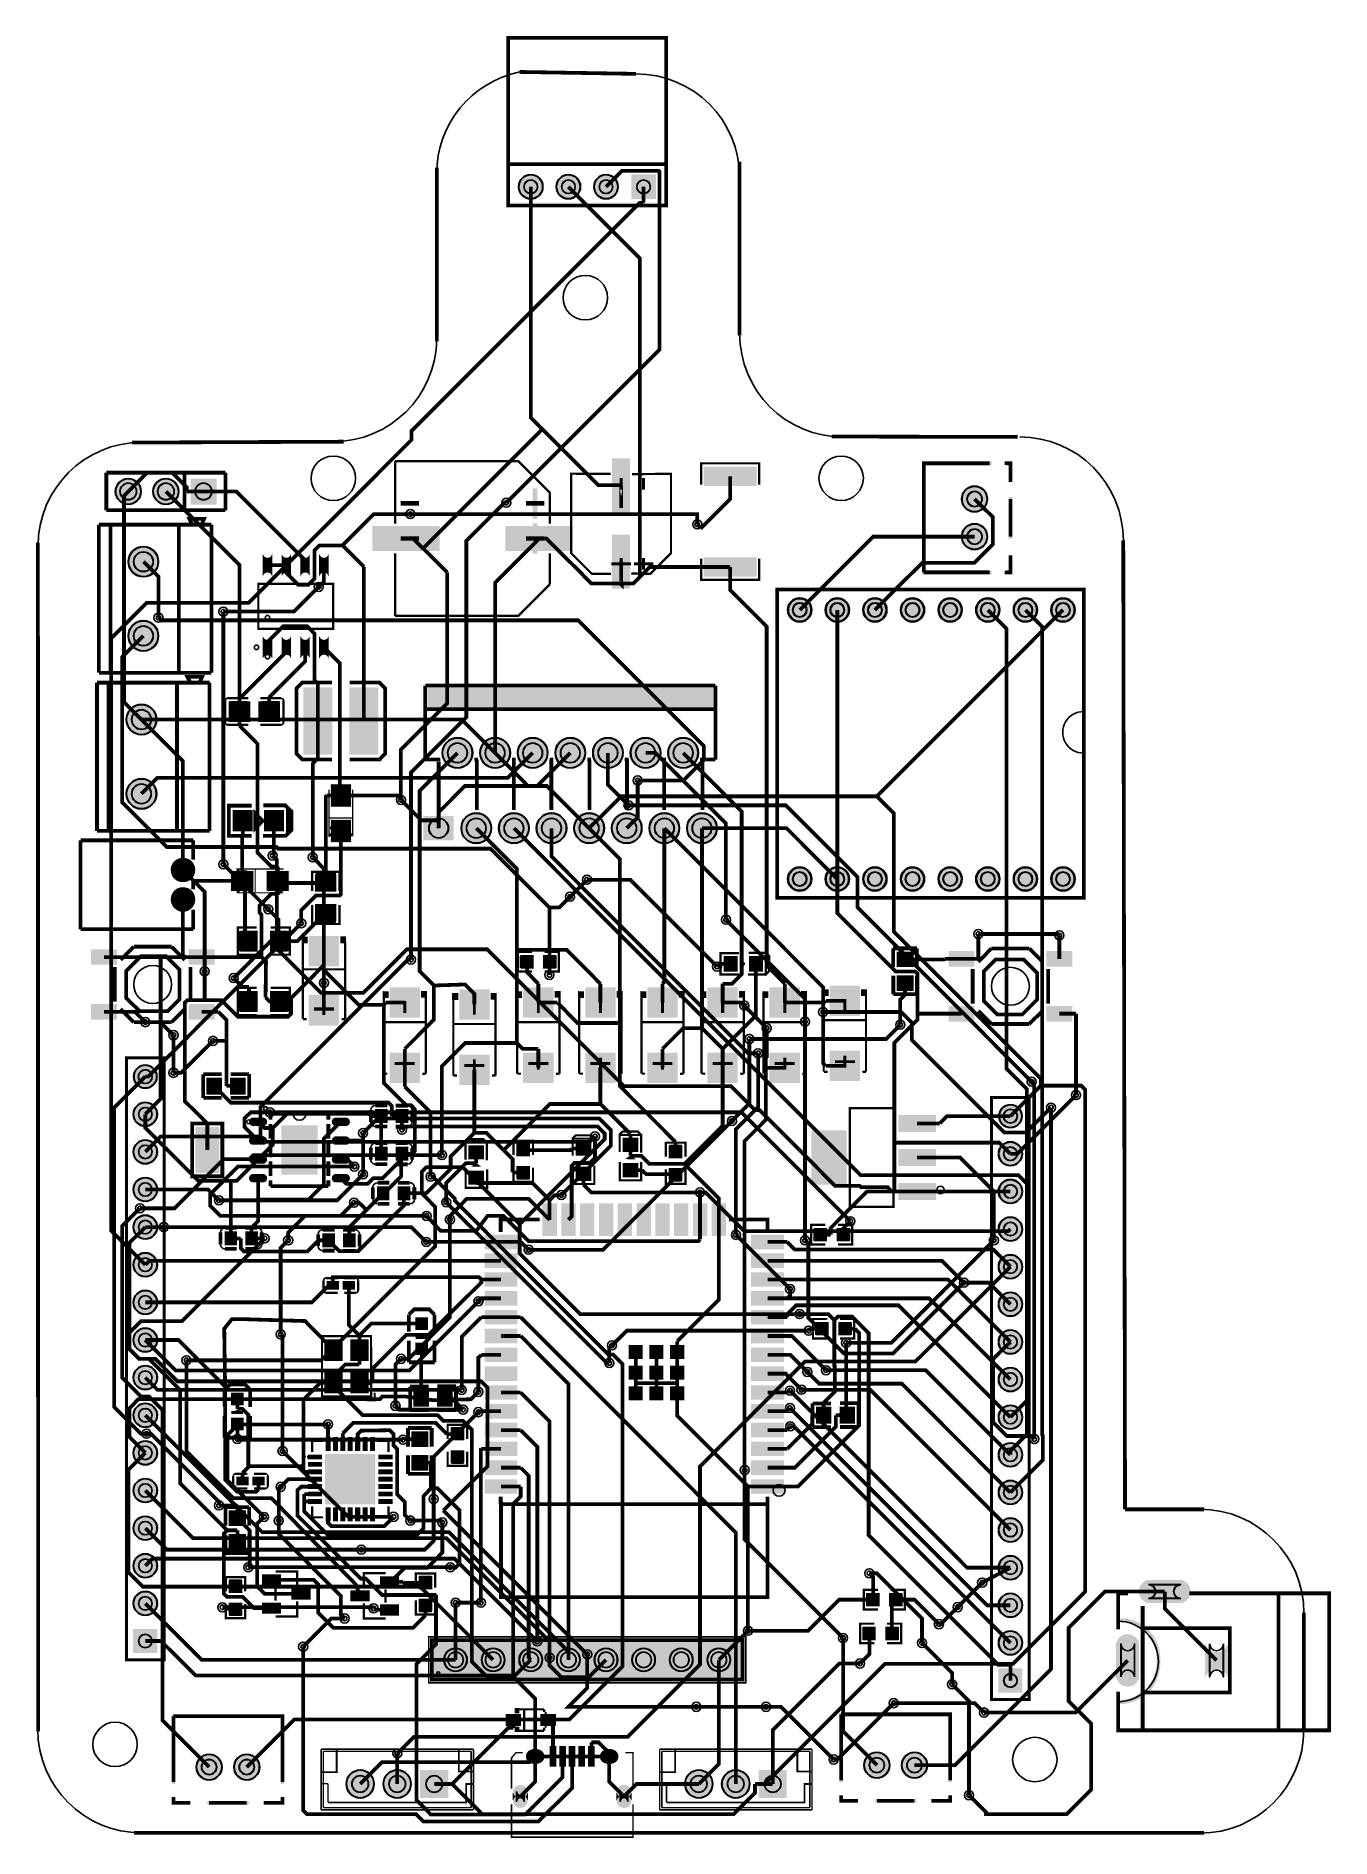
# Model space of a CAD drawing. Header units: millimetres. Extents: x -90 to -2, y -24 to 97.
import ezdxf

# ---------------------------------------------------------------- set-up
doc = ezdxf.new("R2010")
doc.units = ezdxf.units.MM
for name, color, linetype, true_color in [('BoardOutLine', 7, 'Continuous', 0xff00ff), ('BottomLayer', 7, 'Continuous', 0x0000ff), ('BottomSolderMaskLayer', 7, 'Continuous', 0xaa00ff), ('Document', 7, 'Continuous', 0xffffff), ('Hole', 7, 'Continuous', 0x222222), ('Multi-Layer', 7, 'Continuous', 0xc0c0c0), ('TopLayer', 7, 'Continuous', 0xff0000), ('TopPasteMaskLayer', 7, 'Continuous', 0x808080), ('TopSilkLayer', 7, 'Continuous', 0xffcc00), ('TopSolderMaskLayer', 7, 'Continuous', 0x800080)]:
    doc.layers.add(name, color=color, linetype=linetype, true_color=true_color)

msp = doc.modelspace()

# ---------------------------------------------------------------- hatches: boundary and pattern name
at = {"layer": 'BottomSolderMaskLayer'}
for points in [[(-57.21, 87.12, 1), (-55.56, 87.12, 1)], [(-54.67, 87.12, 1), (-53.02, 87.12, 1)], [(-52.13, 87.12, 1), (-50.48, 87.12, 1)], [(-47.94, 86.3), (-49.59, 86.3), (-49.59, 87.95), (-47.94, 87.95)], [(-84.44, 66.55, 1), (-82.69, 66.55, 1)], [(-81.9, 66.55, 1), (-80.15, 66.55, 1)], [(-77.61, 65.67), (-79.36, 65.67), (-79.36, 67.42), (-77.61, 67.42)], [(-27.29, 66.04, 1), (-25.54, 66.04, 1)], [(-27.29, 63.5, 1), (-25.54, 63.5, 1)], [(-83.58, 61.81, 1), (-81.52, 61.81, 1)], [(-39.04, 58.55, 1), (-37.41, 58.55, 1)], [(-36.5, 58.55, 1), (-34.87, 58.55, 1)], [(-33.96, 58.55, 1), (-32.33, 58.55, 1)], [(-31.42, 58.55, 1), (-29.79, 58.55, 1)], [(-28.88, 58.55, 1), (-27.25, 58.55, 1)], [(-26.34, 58.55, 1), (-24.71, 58.55, 1)], [(-23.8, 58.55, 1), (-22.17, 58.55, 1)], [(-21.26, 58.55, 1), (-19.63, 58.55, 1)], [(-83.58, 56.8, 1), (-81.52, 56.8, 1)], [(-83.7, 51.15, 1), (-81.65, 51.15, 1)], [(-62.37, 48.9, 1), (-60.32, 48.9, 1)], [(-59.83, 48.9, 1), (-57.78, 48.9, 1)], [(-57.29, 48.9, 1), (-55.24, 48.9, 1)], [(-54.75, 48.9, 1), (-52.7, 48.9, 1)], [(-52.21, 48.9, 1), (-50.16, 48.9, 1)], [(-49.67, 48.9, 1), (-47.62, 48.9, 1)], [(-47.13, 48.9, 1), (-45.08, 48.9, 1)], [(-83.7, 46.14, 1), (-81.65, 46.14, 1)], [(-63.64, 44.64), (-61.59, 44.64), (-61.59, 42.99), (-63.64, 42.99)], [(-61.1, 43.82, 1), (-59.05, 43.82, 1)], [(-58.56, 43.82, 1), (-56.51, 43.82, 1)], [(-56.02, 43.82, 1), (-53.97, 43.82, 1)], [(-53.48, 43.82, 1), (-51.43, 43.82, 1)], [(-50.94, 43.82, 1), (-48.89, 43.82, 1)], [(-48.4, 43.82, 1), (-46.35, 43.82, 1)], [(-45.86, 43.82, 1), (-43.81, 43.82, 1)], [(-80.66, 41, 1), (-79.11, 41, 1)], [(-39.04, 40.39, 1), (-37.41, 40.39, 1)], [(-36.5, 40.39, 1), (-34.87, 40.39, 1)], [(-33.96, 40.39, 1), (-32.33, 40.39, 1)], [(-31.42, 40.39, 1), (-29.79, 40.39, 1)], [(-28.88, 40.39, 1), (-27.25, 40.39, 1)], [(-26.34, 40.39, 1), (-24.71, 40.39, 1)], [(-23.8, 40.39, 1), (-22.17, 40.39, 1)], [(-21.26, 40.39, 1), (-19.63, 40.39, 1)], [(-80.66, 39.01, 1), (-79.11, 39.01, 1)], [(-83.21, 27.05, 1), (-81.64, 27.05, 1)], [(-83.24, 24.51, 1), (-81.61, 24.51, 1)], [(-24.79, 24.38, 1), (-23.22, 24.38, 1)], [(-83.24, 21.97, 1), (-81.61, 21.97, 1)], [(-24.82, 21.84, 1), (-23.19, 21.84, 1)], [(-83.24, 19.43, 1), (-81.61, 19.43, 1)], [(-24.82, 19.3, 1), (-23.19, 19.3, 1)], [(-83.24, 16.89, 1), (-81.61, 16.89, 1)], [(-24.82, 16.76, 1), (-23.19, 16.76, 1)], [(-83.24, 14.35, 1), (-81.61, 14.35, 1)], [(-24.82, 14.22, 1), (-23.19, 14.22, 1)], [(-83.24, 11.81, 1), (-81.61, 11.81, 1)], [(-24.82, 11.68, 1), (-23.19, 11.68, 1)], [(-83.24, 9.27, 1), (-81.61, 9.27, 1)], [(-24.82, 9.14, 1), (-23.19, 9.14, 1)], [(-83.24, 6.73, 1), (-81.61, 6.73, 1)], [(-24.82, 6.6, 1), (-23.19, 6.6, 1)], [(-83.24, 4.19, 1), (-81.61, 4.19, 1)], [(-24.82, 4.06, 1), (-23.19, 4.06, 1)], [(-83.24, 1.65, 1), (-81.61, 1.65, 1)], [(-24.82, 1.52, 1), (-23.19, 1.52, 1)], [(-83.24, -0.89, 1), (-81.61, -0.89, 1)], [(-24.82, -1.02, 1), (-23.19, -1.02, 1)], [(-83.24, -3.43, 1), (-81.61, -3.43, 1)], [(-24.82, -3.56, 1), (-23.19, -3.56, 1)], [(-83.24, -5.97, 1), (-81.61, -5.97, 1)], [(-24.82, -6.1, 1), (-23.19, -6.1, 1)], [(-14.72, -8.48, -0.785398), (-14.72, -6.93), (-12.44, -6.93, -0.785398), (-12.44, -8.48)], [(-83.24, -8.51, 1), (-81.61, -8.51, 1)], [(-24.82, -8.64, 1), (-23.19, -8.64, 1)], [(-83.24, -11.86), (-83.24, -10.24), (-81.61, -10.24), (-81.61, -11.86)], [(-24.82, -11.18, 1), (-23.19, -11.18, 1)], [(-15.31, -13.52, -0.785398), (-16.86, -13.52), (-16.86, -11.19, -0.785398), (-15.31, -11.19)], [(-62.26, -12.32, 1), (-60.68, -12.32, 1)], [(-59.72, -12.32, 1), (-58.14, -12.32, 1)], [(-57.18, -12.32, 1), (-55.6, -12.32, 1)], [(-54.64, -12.32, 1), (-53.06, -12.32, 1)], [(-52.1, -12.32, 1), (-50.52, -12.32, 1)], [(-49.56, -12.32, 1), (-47.98, -12.32, 1)], [(-47.02, -12.32, 1), (-45.44, -12.32, 1)], [(-44.48, -12.32, 1), (-42.9, -12.32, 1)], [(-9.31, -11.19, -0.785398), (-10.86, -11.19), (-10.86, -13.52, -0.785398), (-9.31, -13.52)], [(-24.82, -14.53), (-24.82, -12.9), (-23.19, -12.9), (-23.19, -14.53)], [(-78.98, -19.56, 1), (-77.23, -19.56, 1)], [(-76.44, -19.56, 1), (-74.69, -19.56, 1)], [(-56.25, -19.34, -0.785398), (-56.25, -18.34), (-55.94, -18.34, -0.785398), (-55.94, -19.34)], [(-51.25, -19.34, -0.785398), (-51.25, -18.34), (-50.94, -18.34, -0.785398), (-50.94, -19.34)], [(-33.9, -19.43, 1), (-32.14, -19.43, 1)], [(-31.36, -19.43, 1), (-29.6, -19.43, 1)], [(-68.86, -20.7, 1), (-66.95, -20.7, 1)], [(-66.36, -20.7, 1), (-64.45, -20.7, 1)], [(-61.96, -21.65), (-63.86, -21.65), (-63.86, -19.75), (-61.96, -19.75)], [(-46, -20.7, 1), (-44.09, -20.7, 1)], [(-43.5, -20.7, 1), (-41.59, -20.7, 1)], [(-39.1, -21.65), (-41, -21.65), (-41, -19.75), (-39.1, -19.75)], [(-56.57, -21.26, -0.785398), (-57.62, -21.26), (-57.62, -21.83, -0.785398), (-56.57, -21.83)], [(-49.57, -21.26, -0.785398), (-50.62, -21.26), (-50.62, -21.83, -0.785398), (-49.57, -21.83)]]:
    msp.add_hatch(color=256, dxfattribs=at).paths.add_polyline_path(points)
at = {"layer": 'Document'}
for points in [[(-25.27, 60.96), (-29.97, 60.96), (-29.97, 68.58), (-25.27, 68.58), (-25.27, 68.33), (-29.72, 68.33), (-29.72, 61.21), (-25.27, 61.21)], [(-23.88, 67.18), (-23.88, 68.58), (-24.38, 68.58), (-24.38, 68.33), (-24.13, 68.33), (-24.13, 67.18)], [(-50.39, 67.47), (-50.19, 67.47), (-50.19, 66.68), (-50.39, 66.68)], [(-23.88, 63.37), (-24.13, 63.37), (-24.13, 66.17), (-23.88, 66.17)], [(-65.17, 63.22), (-65.17, 63.53), (-63.93, 63.53), (-63.93, 63.22)], [(-55.48, 63.22), (-55.48, 63.53), (-56.72, 63.53), (-56.72, 63.22)], [(-55.95, 62.34), (-55.95, 64.4), (-56.26, 64.4), (-56.26, 62.34)], [(-50.39, 61.27), (-50.19, 61.27), (-50.19, 62.06), (-50.39, 62.06)], [(-23.88, 62.23), (-23.88, 60.96), (-24.38, 60.96), (-24.38, 61.21), (-24.13, 61.21), (-24.13, 62.23)], [(-50.95, 61.56), (-49.63, 61.56), (-49.63, 61.76), (-50.95, 61.76)], [(-63.37, 53.47), (-43.94, 53.47), (-43.94, 51.94), (-63.37, 51.94)], [(-69.35, 46.33), (-69.14, 46.33), (-69.14, 45.49), (-69.35, 45.49)], [(-69.94, 43.75), (-69.94, 43.95), (-68.54, 43.95), (-68.54, 43.75)], [(-69.35, 44.22), (-69.14, 44.22), (-69.14, 43.38), (-69.35, 43.38)], [(-70.03, 43.27), (-70.03, 43.47), (-69.7, 43.47), (-69.7, 43.27)], [(-68.4, 43.47), (-68.4, 43.26), (-68.73, 43.26), (-68.73, 43.47)], [(-76.24, 41.07), (-76.04, 41.07), (-76.04, 40.74), (-76.24, 40.74)], [(-75.29, 40.39), (-75.29, 40.18), (-76.13, 40.18), (-76.13, 40.39)], [(-75.76, 40.98), (-75.55, 40.98), (-75.55, 39.59), (-75.76, 39.59)], [(-73.18, 40.39), (-73.18, 40.18), (-74.02, 40.18), (-74.02, 40.39)], [(-76.04, 39.45), (-76.24, 39.45), (-76.24, 39.78), (-76.04, 39.78)], [(-70.46, 35.85), (-70.26, 35.85), (-70.26, 35.04), (-70.46, 35.04)], [(-71.03, 31.51), (-69.68, 31.51), (-69.68, 31.72), (-71.03, 31.72)], [(-70.46, 31.21), (-70.26, 31.21), (-70.26, 32.02), (-70.46, 32.02)], [(-65, 32.16), (-64.8, 32.16), (-64.8, 31.35), (-65, 31.35)], [(-60.3, 32.04), (-60.1, 32.04), (-60.1, 31.23), (-60.3, 31.23)], [(-55.98, 32.16), (-55.78, 32.16), (-55.78, 31.35), (-55.98, 31.35)], [(-51.79, 32.16), (-51.59, 32.16), (-51.59, 31.35), (-51.79, 31.35)], [(-47.6, 32.16), (-47.4, 32.16), (-47.4, 31.35), (-47.6, 31.35)], [(-43.54, 32.16), (-43.33, 32.16), (-43.33, 31.35), (-43.54, 31.35)], [(-39.34, 32.16), (-39.14, 32.16), (-39.14, 31.35), (-39.34, 31.35)], [(-35.28, 32.29), (-35.08, 32.29), (-35.08, 31.48), (-35.28, 31.48)], [(-65.57, 27.83), (-64.22, 27.83), (-64.22, 28.03), (-65.57, 28.03)], [(-65, 27.53), (-64.8, 27.53), (-64.8, 28.34), (-65, 28.34)], [(-60.3, 27.4), (-60.1, 27.4), (-60.1, 28.21), (-60.3, 28.21)], [(-56.56, 27.83), (-55.21, 27.83), (-55.21, 28.03), (-56.56, 28.03)], [(-55.98, 27.53), (-55.78, 27.53), (-55.78, 28.34), (-55.98, 28.34)], [(-52.36, 27.83), (-51.01, 27.83), (-51.01, 28.03), (-52.36, 28.03)], [(-51.79, 27.53), (-51.59, 27.53), (-51.59, 28.34), (-51.79, 28.34)], [(-48.17, 27.83), (-46.82, 27.83), (-46.82, 28.03), (-48.17, 28.03)], [(-47.6, 27.53), (-47.4, 27.53), (-47.4, 28.34), (-47.6, 28.34)], [(-44.11, 27.83), (-42.76, 27.83), (-42.76, 28.03), (-44.11, 28.03)], [(-43.54, 27.53), (-43.33, 27.53), (-43.33, 28.34), (-43.54, 28.34)], [(-39.92, 27.83), (-38.57, 27.83), (-38.57, 28.03), (-39.92, 28.03)], [(-39.34, 27.53), (-39.14, 27.53), (-39.14, 28.34), (-39.34, 28.34)], [(-35.85, 27.96), (-34.5, 27.96), (-34.5, 28.16), (-35.85, 28.16)], [(-35.28, 27.65), (-35.08, 27.65), (-35.08, 28.46), (-35.28, 28.46)], [(-60.87, 27.7), (-59.52, 27.7), (-59.52, 27.91), (-60.87, 27.91)], [(-63.7, 10.72), (-63.7, 10.06), (-63.86, 10.06), (-63.86, 10.72)], [(-64.03, 8.59), (-63.37, 8.59), (-63.37, 8.44), (-64.03, 8.44)], [(-63.65, 8.86), (-63.65, 8.2), (-63.8, 8.2), (-63.8, 8.86)], [(-76.15, 5.64), (-76.15, 4.98), (-76.3, 4.98), (-76.3, 5.64)], [(-68.41, 6.01), (-68.41, 6.04), (-67.83, 6.04), (-67.83, 6.01)], [(-68.41, 5.97), (-68.41, 6.01), (-67.83, 6.01), (-67.83, 5.97)], [(-68.41, 5.93), (-68.41, 5.97), (-67.83, 5.97), (-67.83, 5.93)], [(-68.37, 5.9), (-68.37, 5.93), (-67.83, 5.93), (-67.83, 5.9)], [(-68.37, 5.86), (-68.37, 5.9), (-68.26, 5.9), (-68.26, 5.86)], [(-68.33, 5.83), (-68.33, 5.86), (-68.23, 5.86), (-68.23, 5.83)], [(-68.3, 5.79), (-68.3, 5.83), (-68.23, 5.83), (-68.23, 5.79)], [(-68.3, 5.75), (-68.3, 5.79), (-68.23, 5.79), (-68.23, 5.75)], [(-76.1, 3.78), (-76.1, 3.12), (-76.25, 3.12), (-76.25, 3.78)], [(-76.48, 3.51), (-75.81, 3.51), (-75.81, 3.36), (-76.48, 3.36)], [(-16.63, -15.01), (-16.56, -15.01), (-16.49, -15), (-16.42, -15), (-16.35, -14.99), (-16.27, -14.98), (-16.2, -14.97), (-16.13, -14.96), (-16.06, -14.94), (-16, -14.93), (-15.93, -14.91), (-15.86, -14.89), (-15.79, -14.86), (-15.72, -14.84), (-15.66, -14.81), (-15.59, -14.78), (-15.53, -14.75), (-15.46, -14.72), (-15.4, -14.69), (-15.34, -14.65), (-15.28, -14.61), (-15.22, -14.57), (-15.16, -14.53), (-15.1, -14.49), (-15.05, -14.44), (-14.99, -14.4), (-14.94, -14.35), (-14.89, -14.3), (-14.84, -14.25), (-14.79, -14.2), (-14.74, -14.15), (-14.7, -14.09), (-14.65, -14.04), (-14.61, -13.98), (-14.57, -13.92), (-14.53, -13.86), (-14.49, -13.8), (-14.45, -13.74), (-14.42, -13.68), (-14.39, -13.61), (-14.36, -13.55), (-14.33, -13.48), (-14.3, -13.42), (-14.28, -13.35), (-14.25, -13.28), (-14.23, -13.21), (-14.21, -13.14), (-14.2, -13.07), (-14.18, -13), (-14.17, -12.93), (-14.16, -12.86), (-14.15, -12.79), (-14.14, -12.72), (-14.13, -12.65), (-14.13, -12.58), (-14.13, -12.51), (-14.13, -12.36), (-14.13, -12.26), (-14.13, -12.19), (-14.13, -12.12), (-14.14, -12.04), (-14.15, -11.97), (-14.16, -11.9), (-14.17, -11.83), (-14.18, -11.76), (-14.2, -11.69), (-14.21, -11.62), (-14.23, -11.56), (-14.26, -11.49), (-14.28, -11.42), (-14.3, -11.35), (-14.33, -11.29), (-14.36, -11.22), (-14.39, -11.16), (-14.42, -11.1), (-14.46, -11.03), (-14.5, -10.97), (-14.53, -10.91), (-14.57, -10.85), (-14.62, -10.8), (-14.66, -10.74), (-14.7, -10.68), (-14.75, -10.63), (-14.8, -10.58), (-14.85, -10.53), (-14.9, -10.48), (-14.95, -10.43), (-15.01, -10.38), (-15.06, -10.34), (-15.12, -10.29), (-15.18, -10.25), (-15.23, -10.21), (-15.29, -10.17), (-15.36, -10.14), (-15.42, -10.1), (-15.48, -10.07), (-15.55, -10.04), (-15.61, -10.01), (-15.68, -9.98), (-15.74, -9.96), (-15.81, -9.93), (-15.88, -9.91), (-15.95, -9.89), (-16.02, -9.87), (-16.09, -9.86), (-16.16, -9.85), (-16.23, -9.83), (-16.3, -9.82), (-16.37, -9.82), (-16.44, -9.81), (-16.51, -9.81), (-16.58, -9.81), (-16.58, -9.51), (-16.51, -9.51), (-16.43, -9.51), (-16.36, -9.52), (-16.28, -9.52), (-16.21, -9.53), (-16.14, -9.55), (-16.06, -9.56), (-15.99, -9.57), (-15.92, -9.59), (-15.85, -9.61), (-15.77, -9.63), (-15.7, -9.65), (-15.63, -9.68), (-15.56, -9.71), (-15.5, -9.74), (-15.43, -9.77), (-15.36, -9.8), (-15.3, -9.83), (-15.23, -9.87), (-15.17, -9.91), (-15.1, -9.95), (-15.04, -9.99), (-14.98, -10.03), (-14.92, -10.08), (-14.86, -10.12), (-14.81, -10.17), (-14.75, -10.22), (-14.7, -10.27), (-14.65, -10.33), (-14.59, -10.38), (-14.54, -10.44), (-14.5, -10.49), (-14.45, -10.55), (-14.41, -10.61), (-14.36, -10.67), (-14.32, -10.73), (-14.28, -10.79), (-14.24, -10.86), (-14.21, -10.92), (-14.17, -10.99), (-14.14, -11.06), (-14.11, -11.12), (-14.08, -11.19), (-14.05, -11.26), (-14.03, -11.33), (-14, -11.4), (-13.98, -11.47), (-13.96, -11.55), (-13.95, -11.62), (-13.93, -11.69), (-13.92, -11.76), (-13.91, -11.84), (-13.9, -11.91), (-13.89, -11.99), (-13.88, -12.06), (-13.88, -12.13), (-13.88, -12.21), (-13.88, -12.36), (-13.88, -12.56), (-13.88, -12.63), (-13.88, -12.71), (-13.89, -12.79), (-13.9, -12.86), (-13.91, -12.94), (-13.92, -13.01), (-13.93, -13.09), (-13.95, -13.16), (-13.96, -13.23), (-13.98, -13.31), (-14.01, -13.38), (-14.03, -13.45), (-14.06, -13.52), (-14.08, -13.59), (-14.11, -13.66), (-14.14, -13.73), (-14.18, -13.8), (-14.21, -13.87), (-14.25, -13.93), (-14.29, -14), (-14.33, -14.06), (-14.37, -14.13), (-14.41, -14.19), (-14.46, -14.25), (-14.51, -14.31), (-14.56, -14.36), (-14.61, -14.42), (-14.66, -14.48), (-14.71, -14.53), (-14.77, -14.58), (-14.82, -14.63), (-14.88, -14.68), (-14.94, -14.73), (-15, -14.77), (-15.06, -14.82), (-15.13, -14.86), (-15.19, -14.9), (-15.26, -14.94), (-15.32, -14.98), (-15.39, -15.01), (-15.46, -15.05), (-15.53, -15.08), (-15.6, -15.11), (-15.67, -15.13), (-15.74, -15.16), (-15.81, -15.18), (-15.88, -15.2), (-15.96, -15.22), (-16.03, -15.24), (-16.1, -15.26), (-16.18, -15.27), (-16.25, -15.28), (-16.33, -15.29), (-16.4, -15.3), (-16.48, -15.3), (-16.56, -15.31), (-16.63, -15.31)], [(-63.29, -10.77), (-41.87, -10.77), (-41.87, -13.87), (-63.29, -13.87)], [(-80.65, -20.7), (-80.65, -16), (-73.03, -16), (-73.03, -20.7), (-73.28, -20.7), (-73.28, -16.26), (-80.39, -16.26), (-80.39, -20.7)], [(-57.61, -16.31), (-57.61, -16.47), (-56.99, -16.47), (-56.99, -16.31)], [(-55.07, -16.29), (-55.07, -16.45), (-55.7, -16.45), (-55.7, -16.29)], [(-55.31, -15.85), (-55.31, -16.89), (-55.46, -16.89), (-55.46, -15.85)], [(-35.56, -20.57), (-35.56, -15.88), (-27.94, -15.88), (-27.94, -20.57), (-28.19, -20.57), (-28.19, -16.13), (-35.31, -16.13), (-35.31, -20.57)], [(-79.38, -22.1), (-80.65, -22.1), (-80.65, -21.59), (-80.39, -21.59), (-80.39, -21.84), (-79.38, -21.84)], [(-78.23, -22.1), (-78.23, -21.84), (-75.44, -21.84), (-75.44, -22.1)], [(-74.42, -22.1), (-73.03, -22.1), (-73.03, -21.59), (-73.28, -21.59), (-73.28, -21.84), (-74.42, -21.84)], [(-34.29, -21.97), (-35.56, -21.97), (-35.56, -21.46), (-35.31, -21.46), (-35.31, -21.72), (-34.29, -21.72)], [(-33.15, -21.97), (-33.15, -21.72), (-30.35, -21.72), (-30.35, -21.97)], [(-29.34, -21.97), (-27.94, -21.97), (-27.94, -21.46), (-28.19, -21.46), (-28.19, -21.72), (-29.34, -21.72)]]:
    msp.add_hatch(color=256, dxfattribs=at).paths.add_polyline_path(points)
at = {"layer": 'Multi-Layer'}
for points in [[(-57.19, 87.12, 1), (-55.59, 87.12, 1)], [(-54.65, 87.12, 1), (-53.05, 87.12, 1)], [(-52.11, 87.12, 1), (-50.51, 87.12, 1)], [(-47.97, 86.32), (-49.57, 86.32), (-49.57, 87.92), (-47.97, 87.92)], [(-84.42, 66.55, 1), (-82.72, 66.55, 1)], [(-81.88, 66.55, 1), (-80.18, 66.55, 1)], [(-77.64, 65.7), (-79.34, 65.7), (-79.34, 67.4), (-77.64, 67.4)], [(-27.27, 66.04, 1), (-25.57, 66.04, 1)], [(-27.27, 63.5, 1), (-25.57, 63.5, 1)], [(-83.55, 61.81, 1), (-81.55, 61.81, 1)], [(-38.99, 58.55, 1), (-37.47, 58.55, 1)], [(-36.45, 58.55, 1), (-34.93, 58.55, 1)], [(-33.91, 58.55, 1), (-32.39, 58.55, 1)], [(-31.37, 58.55, 1), (-29.85, 58.55, 1)], [(-28.83, 58.55, 1), (-27.31, 58.55, 1)], [(-26.29, 58.55, 1), (-24.77, 58.55, 1)], [(-23.75, 58.55, 1), (-22.23, 58.55, 1)], [(-21.21, 58.55, 1), (-19.69, 58.55, 1)], [(-83.55, 56.8, 1), (-81.55, 56.8, 1)], [(-83.68, 51.15, 1), (-81.68, 51.15, 1)], [(-62.34, 48.9, 1), (-60.34, 48.9, 1)], [(-59.8, 48.9, 1), (-57.8, 48.9, 1)], [(-57.26, 48.9, 1), (-55.26, 48.9, 1)], [(-54.72, 48.9, 1), (-52.72, 48.9, 1)], [(-52.18, 48.9, 1), (-50.18, 48.9, 1)], [(-49.64, 48.9, 1), (-47.64, 48.9, 1)], [(-47.1, 48.9, 1), (-45.1, 48.9, 1)], [(-83.68, 46.14, 1), (-81.68, 46.14, 1)], [(-63.61, 44.62), (-61.61, 44.62), (-61.61, 43.02), (-63.61, 43.02)], [(-61.07, 43.82, 1), (-59.07, 43.82, 1)], [(-58.53, 43.82, 1), (-56.53, 43.82, 1)], [(-55.99, 43.82, 1), (-53.99, 43.82, 1)], [(-53.45, 43.82, 1), (-51.45, 43.82, 1)], [(-50.91, 43.82, 1), (-48.91, 43.82, 1)], [(-48.37, 43.82, 1), (-46.37, 43.82, 1)], [(-45.83, 43.82, 1), (-43.83, 43.82, 1)], [(-80.63, 41, 1), (-79.13, 41, 1)], [(-38.99, 40.39, 1), (-37.47, 40.39, 1)], [(-36.45, 40.39, 1), (-34.93, 40.39, 1)], [(-33.91, 40.39, 1), (-32.39, 40.39, 1)], [(-31.37, 40.39, 1), (-29.85, 40.39, 1)], [(-28.83, 40.39, 1), (-27.31, 40.39, 1)], [(-26.29, 40.39, 1), (-24.77, 40.39, 1)], [(-23.75, 40.39, 1), (-22.23, 40.39, 1)], [(-21.21, 40.39, 1), (-19.69, 40.39, 1)], [(-80.63, 39.01, 1), (-79.13, 39.01, 1)], [(-83.19, 27.05, 1), (-81.66, 27.05, 1)], [(-83.21, 24.51, 1), (-81.64, 24.51, 1)], [(-24.77, 24.38, 1), (-23.24, 24.38, 1)], [(-83.21, 21.97, 1), (-81.64, 21.97, 1)], [(-24.79, 21.84, 1), (-23.22, 21.84, 1)], [(-83.21, 19.43, 1), (-81.64, 19.43, 1)], [(-24.79, 19.3, 1), (-23.22, 19.3, 1)], [(-83.21, 16.89, 1), (-81.64, 16.89, 1)], [(-24.79, 16.76, 1), (-23.22, 16.76, 1)], [(-83.21, 14.35, 1), (-81.64, 14.35, 1)], [(-24.79, 14.22, 1), (-23.22, 14.22, 1)], [(-83.21, 11.81, 1), (-81.64, 11.81, 1)], [(-24.79, 11.68, 1), (-23.22, 11.68, 1)], [(-83.21, 9.27, 1), (-81.64, 9.27, 1)], [(-24.79, 9.14, 1), (-23.22, 9.14, 1)], [(-83.21, 6.73, 1), (-81.64, 6.73, 1)], [(-24.79, 6.6, 1), (-23.22, 6.6, 1)], [(-83.21, 4.19, 1), (-81.64, 4.19, 1)], [(-24.79, 4.06, 1), (-23.22, 4.06, 1)], [(-83.21, 1.65, 1), (-81.64, 1.65, 1)], [(-24.79, 1.52, 1), (-23.22, 1.52, 1)], [(-83.21, -0.89, 1), (-81.64, -0.89, 1)], [(-24.79, -1.02, 1), (-23.22, -1.02, 1)], [(-83.21, -3.43, 1), (-81.64, -3.43, 1)], [(-24.79, -3.56, 1), (-23.22, -3.56, 1)], [(-83.21, -5.97, 1), (-81.64, -5.97, 1)], [(-24.79, -6.1, 1), (-23.22, -6.1, 1)], [(-14.68, -8.46, -0.785398), (-14.68, -6.96), (-12.48, -6.96, -0.785398), (-12.48, -8.46)], [(-83.21, -8.51, 1), (-81.64, -8.51, 1)], [(-24.79, -8.64, 1), (-23.22, -8.64, 1)], [(-83.21, -11.84), (-83.21, -10.26), (-81.64, -10.26), (-81.64, -11.84)], [(-24.79, -11.18, 1), (-23.22, -11.18, 1)], [(-15.33, -13.51, -0.785398), (-16.83, -13.51), (-16.83, -11.21, -0.785398), (-15.33, -11.21)], [(-62.23, -12.32, 1), (-60.7, -12.32, 1)], [(-59.69, -12.32, 1), (-58.16, -12.32, 1)], [(-57.15, -12.32, 1), (-55.62, -12.32, 1)], [(-54.61, -12.32, 1), (-53.08, -12.32, 1)], [(-52.07, -12.32, 1), (-50.54, -12.32, 1)], [(-49.53, -12.32, 1), (-48, -12.32, 1)], [(-46.99, -12.32, 1), (-45.46, -12.32, 1)], [(-44.45, -12.32, 1), (-42.92, -12.32, 1)], [(-9.33, -11.21, -0.785398), (-10.83, -11.21), (-10.83, -13.51, -0.785398), (-9.33, -13.51)], [(-24.79, -14.5), (-24.79, -12.93), (-23.22, -12.93), (-23.22, -14.5)], [(-78.96, -19.56, 1), (-77.26, -19.56, 1)], [(-76.42, -19.56, 1), (-74.72, -19.56, 1)], [(-56.24, -19.32, -0.785398), (-56.24, -18.37), (-55.94, -18.37, -0.785398), (-55.94, -19.32)], [(-51.24, -19.32, -0.785398), (-51.24, -18.37), (-50.94, -18.37, -0.785398), (-50.94, -19.32)], [(-33.87, -19.43, 1), (-32.17, -19.43, 1)], [(-31.33, -19.43, 1), (-29.63, -19.43, 1)], [(-68.83, -20.7, 1), (-66.98, -20.7, 1)], [(-66.33, -20.7, 1), (-64.48, -20.7, 1)], [(-61.98, -21.63), (-63.83, -21.63), (-63.83, -19.78), (-61.98, -19.78)], [(-45.97, -20.7, 1), (-44.12, -20.7, 1)], [(-43.47, -20.7, 1), (-41.62, -20.7, 1)], [(-39.12, -21.63), (-40.97, -21.63), (-40.97, -19.78), (-39.12, -19.78)], [(-56.59, -21.27, -0.785398), (-57.59, -21.27), (-57.59, -21.82, -0.785398), (-56.59, -21.82)], [(-49.59, -21.27, -0.785398), (-50.59, -21.27), (-50.59, -21.82, -0.785398), (-49.59, -21.82)]]:
    msp.add_hatch(color=256, dxfattribs=at).paths.add_polyline_path(points)
at = {"layer": 'TopLayer'}
for points in [[(-50.89, 65.22), (-50.89, 68.72), (-49.69, 68.72), (-49.69, 65.22)], [(-41.2, 66.94), (-44.65, 66.94), (-44.65, 68.22), (-41.2, 68.22)], [(-62.58, 62.55), (-67.08, 62.55), (-67.08, 64.2), (-62.58, 64.2)], [(-53.58, 62.55), (-58.08, 62.55), (-58.08, 64.2), (-53.58, 64.2)], [(-50.89, 60.06), (-50.89, 63.56), (-49.69, 63.56), (-49.69, 60.06)], [(-73.87, 62.3, -0.785398), (-74.46, 62.3), (-74.46, 60.85, -0.785398), (-73.87, 60.85)], [(-72.6, 62.3, -0.785398), (-73.19, 62.3), (-73.19, 60.85, -0.785398), (-72.6, 60.85)], [(-71.33, 62.3, -0.785398), (-71.92, 62.3), (-71.92, 60.85, -0.785398), (-71.33, 60.85)], [(-70.06, 62.3, -0.785398), (-70.65, 62.3), (-70.65, 60.85, -0.785398), (-70.06, 60.85)], [(-41.2, 62.09), (-44.65, 62.09), (-44.65, 60.81), (-41.2, 60.81)], [(-73.87, 56.76, -0.785398), (-74.46, 56.76), (-74.46, 55.3, -0.785398), (-73.87, 55.3)], [(-72.6, 56.76, -0.785398), (-73.19, 56.76), (-73.19, 55.3, -0.785398), (-72.6, 55.3)], [(-71.33, 56.76, -0.785398), (-71.92, 56.76), (-71.92, 55.3, -0.785398), (-71.33, 55.3)], [(-70.06, 56.76, -0.785398), (-70.65, 56.76), (-70.65, 55.3, -0.785398), (-70.06, 55.3)], [(-75.35, 51.01), (-75.35, 52.36), (-76.76, 52.36), (-76.76, 51.01)], [(-74.76, 51.01), (-74.76, 52.36), (-73.35, 52.36), (-73.35, 51.01)], [(-69.82, 48.8), (-71.72, 48.8), (-71.72, 53.3), (-69.82, 53.3)], [(-66.72, 48.8), (-68.62, 48.8), (-68.62, 53.3), (-66.72, 53.3)], [(-69.89, 45.28), (-69.89, 46.78), (-68.54, 46.78), (-68.54, 45.28)], [(-76.49, 45.02), (-75.19, 45.02), (-75.19, 43.62), (-76.49, 43.62)], [(-74.39, 45.02), (-73.09, 45.02), (-73.09, 43.62), (-74.39, 43.62)], [(-69.89, 42.88), (-69.89, 44.38), (-68.54, 44.38), (-68.54, 42.88)], [(-76.63, 40.94), (-75.13, 40.94), (-75.13, 39.58), (-76.63, 39.58)], [(-74.23, 40.94), (-72.73, 40.94), (-72.73, 39.58), (-74.23, 39.58)], [(-70.92, 39.55), (-69.54, 39.55), (-69.54, 40.68), (-70.92, 40.68)], [(-70.92, 38.68), (-69.54, 38.68), (-69.54, 37.55), (-70.92, 37.55)], [(-74.86, 35.51), (-74.86, 36.88), (-75.99, 36.88), (-75.99, 35.51)], [(-73.99, 35.51), (-73.99, 36.88), (-72.86, 36.88), (-72.86, 35.51)], [(-71.36, 34.53), (-71.36, 36.53), (-69.36, 36.53), (-69.36, 34.53)], [(-84.37, 34.62), (-86.07, 34.62), (-86.07, 35.62), (-84.37, 35.62)], [(-77.77, 34.62), (-79.47, 34.62), (-79.47, 35.62), (-77.77, 35.62)], [(-30.57, 35.46), (-30.57, 34.46), (-31.67, 34.46), (-31.67, 35.46)], [(-28.15, 35.5), (-26.45, 35.5), (-26.45, 34.5), (-28.15, 34.5)], [(-21.55, 35.5), (-19.85, 35.5), (-19.85, 34.5), (-21.55, 34.5)], [(-56.23, 35.23), (-56.23, 34.37), (-57.04, 34.37), (-57.04, 35.23)], [(-55.53, 35.23), (-55.53, 34.37), (-54.72, 34.37), (-54.72, 35.23)], [(-42.44, 35.17), (-42.44, 34.17), (-43.34, 34.17), (-43.34, 35.17)], [(-40.74, 35.17), (-40.74, 34.17), (-41.64, 34.17), (-41.64, 35.17)], [(-65.9, 31.05), (-65.9, 33.05), (-63.9, 33.05), (-63.9, 31.05)], [(-61.2, 30.92), (-61.2, 32.92), (-59.2, 32.92), (-59.2, 30.92)], [(-56.88, 31.05), (-56.88, 33.05), (-54.88, 33.05), (-54.88, 31.05)], [(-52.69, 31.05), (-52.69, 33.05), (-50.69, 33.05), (-50.69, 31.05)], [(-48.5, 31.05), (-48.5, 33.05), (-46.5, 33.05), (-46.5, 31.05)], [(-44.43, 31.05), (-44.43, 33.05), (-42.43, 33.05), (-42.43, 31.05)], [(-40.24, 31.05), (-40.24, 33.05), (-38.24, 33.05), (-38.24, 31.05)], [(-36.18, 31.17), (-36.18, 33.17), (-34.18, 33.17), (-34.18, 31.17)], [(-30.57, 33.86), (-30.57, 32.86), (-31.67, 32.86), (-31.67, 33.86)], [(-84.37, 30.92), (-86.07, 30.92), (-86.07, 31.92), (-84.37, 31.92)], [(-77.77, 30.92), (-79.47, 30.92), (-79.47, 31.92), (-77.77, 31.92)], [(-74.86, 32.82), (-74.86, 31.44), (-75.99, 31.44), (-75.99, 32.82)], [(-73.99, 32.82), (-73.99, 31.44), (-72.86, 31.44), (-72.86, 32.82)], [(-71.36, 30.53), (-71.36, 32.53), (-69.36, 32.53), (-69.36, 30.53)], [(-28.15, 31.8), (-26.45, 31.8), (-26.45, 30.8), (-28.15, 30.8)], [(-21.55, 31.8), (-19.85, 31.8), (-19.85, 30.8), (-21.55, 30.8)], [(-65.9, 26.65), (-65.9, 28.65), (-63.9, 28.65), (-63.9, 26.65)], [(-61.2, 26.52), (-61.2, 28.52), (-59.2, 28.52), (-59.2, 26.52)], [(-56.88, 26.65), (-56.88, 28.65), (-54.88, 28.65), (-54.88, 26.65)], [(-52.69, 26.65), (-52.69, 28.65), (-50.69, 28.65), (-50.69, 26.65)], [(-48.5, 26.65), (-48.5, 28.65), (-46.5, 28.65), (-46.5, 26.65)], [(-44.43, 26.65), (-44.43, 28.65), (-42.43, 28.65), (-42.43, 26.65)], [(-40.24, 26.65), (-40.24, 28.65), (-38.24, 28.65), (-38.24, 26.65)], [(-36.18, 26.77), (-36.18, 28.77), (-34.18, 28.77), (-34.18, 26.77)], [(-77.26, 25.87), (-78.26, 25.87), (-78.26, 26.97), (-77.26, 26.97)], [(-75.66, 25.87), (-76.66, 25.87), (-76.66, 26.97), (-75.66, 26.97)], [(-66.89, 24.83), (-66.09, 24.83), (-66.09, 23.93), (-66.89, 23.93)], [(-65.49, 24.83), (-64.69, 24.83), (-64.69, 23.93), (-65.49, 23.93)], [(-31.55, 24.44), (-29.05, 24.44), (-29.05, 23.34), (-31.55, 23.34)], [(-79.03, 20.6), (-79.03, 23.6), (-77.43, 23.6), (-77.43, 20.6)], [(-75.18, 23.75, -0.785398), (-75.18, 24.26), (-74.42, 24.26, -0.785398), (-74.42, 23.75)], [(-73.21, 23.75), (-70.81, 23.75), (-70.81, 20.45), (-73.21, 20.45)], [(-69.6, 23.75, -0.785398), (-69.6, 24.26), (-68.83, 24.26, -0.785398), (-68.83, 23.75)], [(-35.07, 23.39), (-35.07, 19.79), (-37.41, 19.79), (-37.41, 23.39)], [(-75.18, 22.48, -0.785398), (-75.18, 22.99), (-74.42, 22.99, -0.785398), (-74.42, 22.48)], [(-69.6, 22.48, -0.785398), (-69.6, 22.99), (-68.83, 22.99, -0.785398), (-68.83, 22.48)], [(-66.89, 22.29), (-66.09, 22.29), (-66.09, 21.39), (-66.89, 21.39)], [(-65.49, 22.29), (-64.69, 22.29), (-64.69, 21.39), (-65.49, 21.39)], [(-60.57, 22.38), (-59.57, 22.38), (-59.57, 21.48), (-60.57, 21.48)], [(-56.46, 21.69), (-57.33, 21.69), (-57.33, 22.49), (-56.46, 22.49)], [(-53.33, 22.64), (-52.33, 22.64), (-52.33, 21.74), (-53.33, 21.74)], [(-50.16, 22.89), (-49.16, 22.89), (-49.16, 21.99), (-50.16, 21.99)], [(-46.18, 21.56), (-47.04, 21.56), (-47.04, 22.37), (-46.18, 22.37)], [(-31.55, 22.14), (-29.05, 22.14), (-29.05, 21.04), (-31.55, 21.04)], [(-75.18, 21.21, -0.785398), (-75.18, 21.72), (-74.42, 21.72, -0.785398), (-74.42, 21.21)], [(-69.6, 21.21, -0.785398), (-69.6, 21.72), (-68.83, 21.72, -0.785398), (-68.83, 21.21)], [(-60.57, 20.68), (-59.57, 20.68), (-59.57, 19.78), (-60.57, 19.78)], [(-56.46, 20.99), (-57.33, 20.99), (-57.33, 20.18), (-56.46, 20.18)], [(-53.33, 20.94), (-52.33, 20.94), (-52.33, 20.04), (-53.33, 20.04)], [(-50.16, 21.19), (-49.16, 21.19), (-49.16, 20.29), (-50.16, 20.29)], [(-46.18, 20.86), (-47.04, 20.86), (-47.04, 20.05), (-46.18, 20.05)], [(-75.18, 19.94, -0.785398), (-75.18, 20.45), (-74.42, 20.45, -0.785398), (-74.42, 19.94)], [(-69.6, 19.94, -0.785398), (-69.6, 20.45), (-68.83, 20.45, -0.785398), (-68.83, 19.94)], [(-65.96, 18.73), (-66.76, 18.73), (-66.76, 19.63), (-65.96, 19.63)], [(-64.56, 18.73), (-65.36, 18.73), (-65.36, 19.63), (-64.56, 19.63)], [(-31.55, 19.84), (-29.05, 19.84), (-29.05, 18.74), (-31.55, 18.74)], [(-55.59, 16.33), (-55.59, 18.43), (-54.64, 18.43), (-54.64, 16.33)], [(-54.32, 16.33), (-54.32, 18.43), (-53.37, 18.43), (-53.37, 16.33)], [(-53.05, 16.33), (-53.05, 18.43), (-52.1, 18.43), (-52.1, 16.33)], [(-51.78, 16.33), (-51.78, 18.43), (-50.83, 18.43), (-50.83, 16.33)], [(-50.51, 16.33), (-50.51, 18.43), (-49.56, 18.43), (-49.56, 16.33)], [(-49.24, 16.33), (-49.24, 18.43), (-48.29, 18.43), (-48.29, 16.33)], [(-47.97, 16.33), (-47.97, 18.43), (-47.02, 18.43), (-47.02, 16.33)], [(-46.7, 16.33), (-46.7, 18.43), (-45.75, 18.43), (-45.75, 16.33)], [(-45.43, 16.33), (-45.43, 18.43), (-44.48, 18.43), (-44.48, 16.33)], [(-44.16, 16.33), (-44.16, 18.43), (-43.21, 18.43), (-43.21, 16.33)], [(-77.05, 16.58), (-76.25, 16.58), (-76.25, 15.68), (-77.05, 15.68)], [(-75.65, 16.58), (-74.85, 16.58), (-74.85, 15.68), (-75.65, 15.68)], [(-70.44, 16.45), (-69.64, 16.45), (-69.64, 15.55), (-70.44, 15.55)], [(-69.04, 16.45), (-68.24, 16.45), (-68.24, 15.55), (-69.04, 15.55)], [(-59.45, 15.41), (-59.45, 16.36), (-57.35, 16.36), (-57.35, 15.41)], [(-41.45, 15.41), (-41.45, 16.36), (-39.35, 16.36), (-39.35, 15.41)], [(-36.42, 15.95), (-36.42, 16.82), (-37.22, 16.82), (-37.22, 15.95)], [(-35.72, 15.95), (-35.72, 16.82), (-34.91, 16.82), (-34.91, 15.95)], [(-59.45, 14.14), (-59.45, 15.09), (-57.35, 15.09), (-57.35, 14.14)], [(-41.45, 14.14), (-41.45, 15.09), (-39.35, 15.09), (-39.35, 14.14)], [(-59.45, 12.87), (-59.45, 13.82), (-57.35, 13.82), (-57.35, 12.87)], [(-41.45, 12.87), (-41.45, 13.82), (-39.35, 13.82), (-39.35, 12.87)], [(-69.37, 13.22), (-69.37, 12.68), (-70.16, 12.68), (-70.16, 13.22)], [(-69.07, 13.22), (-69.07, 12.68), (-68.28, 12.68), (-68.28, 13.22)], [(-59.45, 11.6), (-59.45, 12.55), (-57.35, 12.55), (-57.35, 11.6)], [(-41.45, 11.6), (-41.45, 12.55), (-39.35, 12.55), (-39.35, 11.6)], [(-59.45, 10.33), (-59.45, 11.28), (-57.35, 11.28), (-57.35, 10.33)], [(-41.45, 10.33), (-41.45, 11.28), (-39.35, 11.28), (-39.35, 10.33)], [(-64.15, 10.78), (-63.35, 10.78), (-63.35, 9.98), (-64.15, 9.98)], [(-59.45, 9.06), (-59.45, 10.01), (-57.35, 10.01), (-57.35, 9.06)], [(-41.45, 9.06), (-41.45, 10.01), (-39.35, 10.01), (-39.35, 9.06)], [(-36.29, 10.47), (-36.29, 9.6), (-37.1, 9.6), (-37.1, 10.47)], [(-35.59, 10.47), (-35.59, 9.6), (-34.78, 9.6), (-34.78, 10.47)], [(-70.31, 7.89), (-70.31, 9.29), (-69.11, 9.29), (-69.11, 7.89)], [(-68.56, 7.89), (-68.56, 9.29), (-67.36, 9.29), (-67.36, 7.89)], [(-64.15, 9.07), (-63.35, 9.07), (-63.35, 8.27), (-64.15, 8.27)], [(-59.45, 7.79), (-59.45, 8.74), (-57.35, 8.74), (-57.35, 7.79)], [(-48.85, 8.91), (-48.85, 8.01), (-49.75, 8.01), (-49.75, 8.91)], [(-47.45, 8.91), (-47.45, 8.01), (-48.35, 8.01), (-48.35, 8.91)], [(-46.05, 8.91), (-46.05, 8.01), (-46.95, 8.01), (-46.95, 8.91)], [(-41.45, 7.79), (-41.45, 8.74), (-39.35, 8.74), (-39.35, 7.79)], [(-59.45, 6.52), (-59.45, 7.47), (-57.35, 7.47), (-57.35, 6.52)], [(-48.85, 7.51), (-48.85, 6.61), (-49.75, 6.61), (-49.75, 7.51)], [(-47.45, 7.51), (-47.45, 6.61), (-48.35, 6.61), (-48.35, 7.51)], [(-46.05, 7.51), (-46.05, 6.61), (-46.95, 6.61), (-46.95, 7.51)], [(-41.45, 6.52), (-41.45, 7.47), (-39.35, 7.47), (-39.35, 6.52)], [(-70.31, 5.69), (-70.31, 7.09), (-69.11, 7.09), (-69.11, 5.69)], [(-68.56, 5.69), (-68.56, 7.09), (-67.36, 7.09), (-67.36, 5.69)], [(-59.45, 5.25), (-59.45, 6.2), (-57.35, 6.2), (-57.35, 5.25)], [(-48.85, 6.11), (-48.85, 5.21), (-49.75, 5.21), (-49.75, 6.11)], [(-47.45, 6.11), (-47.45, 5.21), (-48.35, 5.21), (-48.35, 6.11)], [(-46.05, 6.11), (-46.05, 5.21), (-46.95, 5.21), (-46.95, 6.11)], [(-41.45, 5.25), (-41.45, 6.2), (-39.35, 6.2), (-39.35, 5.25)], [(-76.6, 5.7), (-75.8, 5.7), (-75.8, 4.9), (-76.6, 4.9)], [(-64.29, 5.88), (-63.29, 5.88), (-63.29, 4.78), (-64.29, 4.78)], [(-62.69, 5.88), (-61.69, 5.88), (-61.69, 4.78), (-62.69, 4.78)], [(-59.45, 3.98), (-59.45, 4.93), (-57.35, 4.93), (-57.35, 3.98)], [(-41.45, 3.98), (-41.45, 4.93), (-39.35, 4.93), (-39.35, 3.98)], [(-76.6, 3.99), (-75.8, 3.99), (-75.8, 3.19), (-76.6, 3.19)], [(-59.45, 2.71), (-59.45, 3.66), (-57.35, 3.66), (-57.35, 2.71)], [(-41.45, 2.71), (-41.45, 3.66), (-39.35, 3.66), (-39.35, 2.71)], [(-37.11, 4.74), (-36.11, 4.74), (-36.11, 3.64), (-37.11, 3.64)], [(-35.51, 4.74), (-34.51, 4.74), (-34.51, 3.64), (-35.51, 3.64)], [(-70.22, 2.7), (-69.94, 2.7), (-69.94, 1.8), (-70.22, 1.8)], [(-69.72, 2.7), (-69.44, 2.7), (-69.44, 1.8), (-69.72, 1.8)], [(-69.22, 2.7), (-68.94, 2.7), (-68.94, 1.8), (-69.22, 1.8)], [(-68.72, 2.7), (-68.44, 2.7), (-68.44, 1.8), (-68.72, 1.8)], [(-68.22, 2.7), (-67.94, 2.7), (-67.94, 1.8), (-68.22, 1.8)], [(-67.72, 2.7), (-67.44, 2.7), (-67.44, 1.8), (-67.72, 1.8)], [(-67.22, 2.7), (-66.94, 2.7), (-66.94, 1.8), (-67.22, 1.8)], [(-63.33, 3.08), (-63.33, 2.08), (-64.43, 2.08), (-64.43, 3.08)], [(-61.77, 2.51), (-60.91, 2.51), (-60.91, 3.32), (-61.77, 3.32)], [(-71.41, 1.51), (-70.51, 1.51), (-70.51, 1.23), (-71.41, 1.23)], [(-70.26, 1.55), (-66.91, 1.55), (-66.91, -1.8), (-70.26, -1.8)], [(-66.66, 1.51), (-65.75, 1.51), (-65.75, 1.23), (-66.66, 1.23)], [(-63.33, 1.48), (-63.33, 0.48), (-64.43, 0.48), (-64.43, 1.48)], [(-61.77, 1.81), (-60.91, 1.81), (-60.91, 1), (-61.77, 1)], [(-59.45, 1.44), (-59.45, 2.39), (-57.35, 2.39), (-57.35, 1.44)], [(-41.45, 1.44), (-41.45, 2.39), (-39.35, 2.39), (-39.35, 1.44)], [(-75.46, 0.02), (-75.46, -0.52), (-76.25, -0.52), (-76.25, 0.02)], [(-75.16, 0.02), (-75.16, -0.52), (-74.37, -0.52), (-74.37, 0.02)], [(-71.41, 1.01), (-70.51, 1.01), (-70.51, 0.73), (-71.41, 0.73)], [(-71.41, 0.51), (-70.51, 0.51), (-70.51, 0.23), (-71.41, 0.23)], [(-71.41, 0.01), (-70.51, 0.01), (-70.51, -0.27), (-71.41, -0.27)], [(-66.66, 1.01), (-65.75, 1.01), (-65.75, 0.73), (-66.66, 0.73)], [(-66.66, 0.51), (-65.75, 0.51), (-65.75, 0.23), (-66.66, 0.23)], [(-66.66, 0.01), (-65.75, 0.01), (-65.75, -0.27), (-66.66, -0.27)], [(-59.45, 0.17), (-59.45, 1.12), (-57.35, 1.12), (-57.35, 0.17)], [(-41.45, 0.17), (-41.45, 1.12), (-39.35, 1.12), (-39.35, 0.17)], [(-71.41, -0.49), (-70.51, -0.49), (-70.51, -0.77), (-71.41, -0.77)], [(-71.41, -0.99), (-70.51, -0.99), (-70.51, -1.27), (-71.41, -1.27)], [(-66.66, -0.49), (-65.75, -0.49), (-65.75, -0.77), (-66.66, -0.77)], [(-66.66, -0.99), (-65.75, -0.99), (-65.75, -1.27), (-66.66, -1.27)], [(-59.45, -1.1), (-59.45, -0.15), (-57.35, -0.15), (-57.35, -1.1)], [(-41.45, -1.1), (-41.45, -0.15), (-39.35, -0.15), (-39.35, -1.1)], [(-76.75, -3.26), (-76.75, -2.26), (-75.65, -2.26), (-75.65, -3.26)], [(-71.41, -1.49), (-70.51, -1.49), (-70.51, -1.77), (-71.41, -1.77)], [(-70.22, -2.05), (-69.94, -2.05), (-69.94, -2.96), (-70.22, -2.96)], [(-69.72, -2.05), (-69.44, -2.05), (-69.44, -2.96), (-69.72, -2.96)], [(-69.22, -2.05), (-68.94, -2.05), (-68.94, -2.96), (-69.22, -2.96)], [(-68.72, -2.05), (-68.44, -2.05), (-68.44, -2.96), (-68.72, -2.96)], [(-68.22, -2.05), (-67.94, -2.05), (-67.94, -2.96), (-68.22, -2.96)], [(-67.72, -2.05), (-67.44, -2.05), (-67.44, -2.96), (-67.72, -2.96)], [(-67.22, -2.05), (-66.94, -2.05), (-66.94, -2.96), (-67.22, -2.96)], [(-66.66, -1.49), (-65.75, -1.49), (-65.75, -1.77), (-66.66, -1.77)], [(-76.75, -4.86), (-76.75, -3.86), (-75.65, -3.86), (-75.65, -4.86)], [(-76.76, -7.78), (-75.9, -7.78), (-75.9, -6.97), (-76.76, -6.97)], [(-73.27, -7.27), (-74.52, -7.27), (-74.52, -6.57), (-73.27, -6.57)], [(-66.55, -6.7), (-65.3, -6.7), (-65.3, -7.4), (-66.55, -7.4)], [(-63.93, -7.52), (-63.07, -7.52), (-63.07, -6.72), (-63.93, -6.72)], [(-76.76, -8.48), (-75.9, -8.48), (-75.9, -9.28), (-76.76, -9.28)], [(-73.27, -9.17), (-74.52, -9.17), (-74.52, -8.47), (-73.27, -8.47)], [(-71.27, -8.22), (-72.52, -8.22), (-72.52, -7.52), (-71.27, -7.52)], [(-68.55, -7.65), (-67.3, -7.65), (-67.3, -8.35), (-68.55, -8.35)], [(-63.93, -8.22), (-63.07, -8.22), (-63.07, -9.03), (-63.93, -9.03)], [(-32.86, -8.69), (-32.86, -7.82), (-33.67, -7.82), (-33.67, -8.69)], [(-32.16, -8.69), (-32.16, -7.82), (-31.36, -7.82), (-31.36, -8.69)], [(-66.55, -8.6), (-65.3, -8.6), (-65.3, -9.3), (-66.55, -9.3)], [(-33.12, -10.11), (-33.12, -10.97), (-33.92, -10.97), (-33.92, -10.11)], [(-32.42, -10.11), (-32.42, -10.97), (-31.61, -10.97), (-31.61, -10.11)], [(-58.06, -16.01), (-57.06, -16.01), (-57.06, -16.76), (-58.06, -16.76)], [(-55.72, -16.01), (-54.72, -16.01), (-54.72, -16.76), (-55.72, -16.76)], [(-55.1, -18.17), (-54.69, -18.17), (-54.69, -19.52), (-55.1, -19.52)], [(-54.45, -18.17), (-54.04, -18.17), (-54.04, -19.52), (-54.45, -19.52)], [(-53.79, -18.17), (-53.39, -18.17), (-53.39, -19.52), (-53.79, -19.52)], [(-53.14, -18.17), (-52.74, -18.17), (-52.74, -19.52), (-53.14, -19.52)], [(-52.49, -18.17), (-52.09, -18.17), (-52.09, -19.52), (-52.49, -19.52)]]:
    msp.add_hatch(color=256, dxfattribs=at).paths.add_polyline_path(points)
at = {"layer": 'TopPasteMaskLayer'}
for points in [[(-50.89, 65.22), (-50.89, 68.72), (-49.69, 68.72), (-49.69, 65.22)], [(-41.3, 66.94), (-42.24, 66.94), (-42.34, 67.04), (-42.34, 67.28), (-42.44, 67.38), (-43.41, 67.38), (-43.51, 67.28), (-43.51, 67.04), (-43.61, 66.94), (-44.55, 66.94), (-44.65, 67.04), (-44.65, 68.12), (-44.55, 68.22), (-41.3, 68.22), (-41.2, 68.12), (-41.2, 67.04)], [(-62.58, 62.55), (-67.08, 62.55), (-67.08, 64.2), (-62.58, 64.2)], [(-53.58, 62.55), (-58.08, 62.55), (-58.08, 64.2), (-53.58, 64.2)], [(-50.89, 60.06), (-50.89, 63.56), (-49.69, 63.56), (-49.69, 60.06)], [(-73.87, 62.3, -0.785398), (-74.46, 62.3), (-74.46, 60.85, -0.785398), (-73.87, 60.85)], [(-72.6, 62.3, -0.785398), (-73.19, 62.3), (-73.19, 60.85, -0.785398), (-72.6, 60.85)], [(-71.33, 62.3, -0.785398), (-71.92, 62.3), (-71.92, 60.85, -0.785398), (-71.33, 60.85)], [(-70.06, 62.3, -0.785398), (-70.65, 62.3), (-70.65, 60.85, -0.785398), (-70.06, 60.85)], [(-41.3, 62.09), (-42.24, 62.09), (-42.34, 61.99), (-42.34, 61.76), (-42.44, 61.66), (-43.41, 61.66), (-43.51, 61.76), (-43.51, 61.99), (-43.61, 62.09), (-44.55, 62.09), (-44.65, 61.99), (-44.65, 60.91), (-44.55, 60.81), (-41.3, 60.81), (-41.2, 60.91), (-41.2, 61.99)], [(-73.87, 56.76, -0.785398), (-74.46, 56.76), (-74.46, 55.3, -0.785398), (-73.87, 55.3)], [(-72.6, 56.76, -0.785398), (-73.19, 56.76), (-73.19, 55.3, -0.785398), (-72.6, 55.3)], [(-71.33, 56.76, -0.785398), (-71.92, 56.76), (-71.92, 55.3, -0.785398), (-71.33, 55.3)], [(-70.06, 56.76, -0.785398), (-70.65, 56.76), (-70.65, 55.3, -0.785398), (-70.06, 55.3)], [(-76.73, 51.07), (-76.73, 52.35), (-76.68, 52.4), (-75.53, 52.4), (-75.48, 52.35), (-75.48, 51.94), (-75.93, 51.94), (-75.93, 51.49), (-75.49, 51.49), (-75.48, 51.07), (-75.53, 51.02), (-76.68, 51.02)], [(-74.58, 51.07), (-74.58, 51.49), (-74.14, 51.49), (-74.14, 51.94), (-74.58, 51.94), (-74.58, 52.35), (-74.53, 52.4), (-73.38, 52.4), (-73.33, 52.35), (-73.33, 51.07), (-73.38, 51.02), (-74.53, 51.02)], [(-69.82, 48.8), (-71.72, 48.8), (-71.72, 53.3), (-69.82, 53.3)], [(-66.72, 48.8), (-68.62, 48.8), (-68.62, 53.3), (-66.72, 53.3)], [(-69.89, 45.28), (-69.89, 46.78), (-68.54, 46.78), (-68.54, 45.28)], [(-76.49, 45.02), (-75.19, 45.02), (-75.19, 43.62), (-76.49, 43.62)], [(-74.39, 45.02), (-73.09, 45.02), (-73.09, 43.62), (-74.39, 43.62)], [(-69.89, 42.88), (-69.89, 44.38), (-68.54, 44.38), (-68.54, 42.88)], [(-76.63, 40.94), (-75.13, 40.94), (-75.13, 39.58), (-76.63, 39.58)], [(-74.23, 40.94), (-72.73, 40.94), (-72.73, 39.58), (-74.23, 39.58)], [(-70.87, 40.82), (-69.59, 40.82), (-69.54, 40.77), (-69.54, 39.62), (-69.59, 39.57), (-70, 39.56), (-70, 40.01), (-70.45, 40.01), (-70.45, 39.57), (-70.87, 39.57), (-70.92, 39.62), (-70.92, 40.77)], [(-70.87, 38.67), (-70.45, 38.67), (-70.45, 38.22), (-70, 38.22), (-70, 38.66), (-69.59, 38.67), (-69.54, 38.62), (-69.54, 37.47), (-69.59, 37.42), (-70.87, 37.42), (-70.92, 37.47), (-70.92, 38.62)], [(-76.12, 35.56), (-76.12, 36.84), (-76.07, 36.89), (-74.92, 36.89), (-74.87, 36.84), (-74.87, 36.43), (-75.32, 36.43), (-75.32, 35.98), (-74.88, 35.98), (-74.87, 35.56), (-74.92, 35.51), (-76.07, 35.51)], [(-73.97, 35.56), (-73.97, 35.98), (-73.53, 35.98), (-73.53, 36.43), (-73.97, 36.43), (-73.97, 36.84), (-73.92, 36.89), (-72.77, 36.89), (-72.72, 36.84), (-72.72, 35.56), (-72.77, 35.51), (-73.92, 35.51)], [(-71.36, 34.53), (-71.36, 36.53), (-69.36, 36.53), (-69.36, 34.53)], [(-84.37, 34.62), (-86.07, 34.62), (-86.07, 35.62), (-84.37, 35.62)], [(-77.77, 34.62), (-79.47, 34.62), (-79.47, 35.62), (-77.77, 35.62)], [(-30.57, 35.46), (-30.57, 34.46), (-31.67, 34.46), (-31.67, 35.46)], [(-28.15, 35.5), (-26.45, 35.5), (-26.45, 34.5), (-28.15, 34.5)], [(-21.55, 35.5), (-19.85, 35.5), (-19.85, 34.5), (-21.55, 34.5)], [(-57.08, 34.35), (-56.28, 34.35), (-56.23, 34.4), (-56.23, 34.63), (-56.6, 34.63), (-56.6, 34.96), (-56.23, 34.96), (-56.23, 35.2), (-56.28, 35.25), (-57.08, 35.25), (-57.13, 35.2), (-57.13, 34.4)], [(-54.69, 35.25), (-55.49, 35.25), (-55.54, 35.2), (-55.54, 34.97), (-55.17, 34.97), (-55.17, 34.64), (-55.54, 34.64), (-55.54, 34.4), (-55.49, 34.35), (-54.69, 34.35), (-54.64, 34.4), (-54.64, 35.2)], [(-42.44, 35.17), (-42.44, 34.17), (-43.34, 34.17), (-43.34, 35.17)], [(-40.74, 35.17), (-40.74, 34.17), (-41.64, 34.17), (-41.64, 35.17)], [(-65.9, 31.05), (-65.9, 33.05), (-63.9, 33.05), (-63.9, 31.05)], [(-61.2, 30.92), (-61.2, 32.92), (-59.2, 32.92), (-59.2, 30.92)], [(-56.88, 31.05), (-56.88, 33.05), (-54.88, 33.05), (-54.88, 31.05)], [(-52.69, 31.05), (-52.69, 33.05), (-50.69, 33.05), (-50.69, 31.05)], [(-48.5, 31.05), (-48.5, 33.05), (-46.5, 33.05), (-46.5, 31.05)], [(-44.43, 31.05), (-44.43, 33.05), (-42.43, 33.05), (-42.43, 31.05)], [(-40.24, 31.05), (-40.24, 33.05), (-38.24, 33.05), (-38.24, 31.05)], [(-36.18, 31.17), (-36.18, 33.17), (-34.18, 33.17), (-34.18, 31.17)], [(-30.57, 33.86), (-30.57, 32.86), (-31.67, 32.86), (-31.67, 33.86)], [(-84.37, 30.92), (-86.07, 30.92), (-86.07, 31.92), (-84.37, 31.92)], [(-77.77, 30.92), (-79.47, 30.92), (-79.47, 31.92), (-77.77, 31.92)], [(-74.87, 32.77), (-74.87, 32.35), (-75.32, 32.35), (-75.32, 31.9), (-74.88, 31.9), (-74.87, 31.49), (-74.92, 31.44), (-76.07, 31.44), (-76.12, 31.49), (-76.12, 32.77), (-76.07, 32.82), (-74.92, 32.82)], [(-72.72, 32.77), (-72.72, 31.49), (-72.77, 31.44), (-73.92, 31.44), (-73.97, 31.49), (-73.98, 31.9), (-73.53, 31.9), (-73.53, 32.35), (-73.97, 32.35), (-73.97, 32.77), (-73.92, 32.82), (-72.77, 32.82)], [(-71.36, 30.53), (-71.36, 32.53), (-69.36, 32.53), (-69.36, 30.53)], [(-28.15, 31.8), (-26.45, 31.8), (-26.45, 30.8), (-28.15, 30.8)], [(-21.55, 31.8), (-19.85, 31.8), (-19.85, 30.8), (-21.55, 30.8)], [(-65.9, 26.65), (-65.9, 28.65), (-63.9, 28.65), (-63.9, 26.65)], [(-61.2, 26.52), (-61.2, 28.52), (-59.2, 28.52), (-59.2, 26.52)], [(-56.88, 26.65), (-56.88, 28.65), (-54.88, 28.65), (-54.88, 26.65)], [(-52.69, 26.65), (-52.69, 28.65), (-50.69, 28.65), (-50.69, 26.65)], [(-48.5, 26.65), (-48.5, 28.65), (-46.5, 28.65), (-46.5, 26.65)], [(-44.43, 26.65), (-44.43, 28.65), (-42.43, 28.65), (-42.43, 26.65)], [(-40.24, 26.65), (-40.24, 28.65), (-38.24, 28.65), (-38.24, 26.65)], [(-36.18, 26.77), (-36.18, 28.77), (-34.18, 28.77), (-34.18, 26.77)], [(-77.26, 25.87), (-78.26, 25.87), (-78.26, 26.97), (-77.26, 26.97)], [(-75.66, 25.87), (-76.66, 25.87), (-76.66, 26.97), (-75.66, 26.97)], [(-66.89, 24.83), (-66.09, 24.83), (-66.09, 23.93), (-66.89, 23.93)], [(-65.49, 24.83), (-64.69, 24.83), (-64.69, 23.93), (-65.49, 23.93)], [(-31.55, 24.44), (-29.05, 24.44), (-29.05, 23.34), (-31.55, 23.34)], [(-79.03, 20.6), (-79.03, 23.6), (-77.43, 23.6), (-77.43, 20.6)], [(-75.18, 23.75, -0.785398), (-75.18, 24.26), (-74.42, 24.26, -0.785398), (-74.42, 23.75)], [(-73.21, 23.75), (-70.81, 23.75), (-70.81, 20.45), (-73.21, 20.45)], [(-69.6, 23.75, -0.785398), (-69.6, 24.26), (-68.83, 24.26, -0.785398), (-68.83, 23.75)], [(-35.07, 23.39), (-35.07, 19.79), (-37.41, 19.79), (-37.41, 23.39)], [(-75.18, 22.48, -0.785398), (-75.18, 22.99), (-74.42, 22.99, -0.785398), (-74.42, 22.48)], [(-69.6, 22.48, -0.785398), (-69.6, 22.99), (-68.83, 22.99, -0.785398), (-68.83, 22.48)], [(-66.89, 22.29), (-66.09, 22.29), (-66.09, 21.39), (-66.89, 21.39)], [(-65.49, 22.29), (-64.69, 22.29), (-64.69, 21.39), (-65.49, 21.39)], [(-60.57, 22.38), (-59.57, 22.38), (-59.57, 21.48), (-60.57, 21.48)], [(-57.35, 22.53), (-57.35, 21.73), (-57.3, 21.68), (-57.07, 21.68), (-57.07, 22.05), (-56.74, 22.05), (-56.74, 21.68), (-56.5, 21.68), (-56.45, 21.73), (-56.45, 22.53), (-56.5, 22.58), (-57.3, 22.58)], [(-53.33, 22.64), (-52.33, 22.64), (-52.33, 21.74), (-53.33, 21.74)], [(-50.16, 22.89), (-49.16, 22.89), (-49.16, 21.99), (-50.16, 21.99)], [(-47.06, 22.4), (-47.06, 21.6), (-47.01, 21.55), (-46.78, 21.55), (-46.78, 21.92), (-46.45, 21.92), (-46.45, 21.55), (-46.21, 21.55), (-46.16, 21.6), (-46.16, 22.4), (-46.21, 22.45), (-47.01, 22.45)], [(-31.55, 22.14), (-29.05, 22.14), (-29.05, 21.04), (-31.55, 21.04)], [(-75.18, 21.21, -0.785398), (-75.18, 21.72), (-74.42, 21.72, -0.785398), (-74.42, 21.21)], [(-69.6, 21.21, -0.785398), (-69.6, 21.72), (-68.83, 21.72, -0.785398), (-68.83, 21.21)], [(-60.57, 20.68), (-59.57, 20.68), (-59.57, 19.78), (-60.57, 19.78)], [(-56.45, 20.14), (-56.45, 20.94), (-56.5, 20.99), (-56.72, 20.99), (-56.72, 20.62), (-57.05, 20.62), (-57.05, 20.99), (-57.3, 20.99), (-57.35, 20.94), (-57.35, 20.14), (-57.3, 20.09), (-56.5, 20.09)], [(-53.33, 20.94), (-52.33, 20.94), (-52.33, 20.04), (-53.33, 20.04)], [(-50.16, 21.19), (-49.16, 21.19), (-49.16, 20.29), (-50.16, 20.29)], [(-46.16, 20.01), (-46.16, 20.81), (-46.21, 20.86), (-46.44, 20.86), (-46.44, 20.49), (-46.77, 20.49), (-46.77, 20.86), (-47.01, 20.86), (-47.06, 20.81), (-47.06, 20.01), (-47.01, 19.96), (-46.21, 19.96)], [(-75.18, 19.94, -0.785398), (-75.18, 20.45), (-74.42, 20.45, -0.785398), (-74.42, 19.94)], [(-69.6, 19.94, -0.785398), (-69.6, 20.45), (-68.83, 20.45, -0.785398), (-68.83, 19.94)], [(-65.96, 18.73), (-66.76, 18.73), (-66.76, 19.63), (-65.96, 19.63)], [(-64.56, 18.73), (-65.36, 18.73), (-65.36, 19.63), (-64.56, 19.63)], [(-31.55, 19.84), (-29.05, 19.84), (-29.05, 18.74), (-31.55, 18.74)], [(-55.59, 16.33), (-55.59, 18.43), (-54.64, 18.43), (-54.64, 16.33)], [(-54.32, 16.33), (-54.32, 18.43), (-53.37, 18.43), (-53.37, 16.33)], [(-53.05, 16.33), (-53.05, 18.43), (-52.1, 18.43), (-52.1, 16.33)], [(-51.78, 16.33), (-51.78, 18.43), (-50.83, 18.43), (-50.83, 16.33)], [(-50.51, 16.33), (-50.51, 18.43), (-49.56, 18.43), (-49.56, 16.33)], [(-49.24, 16.33), (-49.24, 18.43), (-48.29, 18.43), (-48.29, 16.33)], [(-47.97, 16.33), (-47.97, 18.43), (-47.02, 18.43), (-47.02, 16.33)], [(-46.7, 16.33), (-46.7, 18.43), (-45.75, 18.43), (-45.75, 16.33)], [(-45.43, 16.33), (-45.43, 18.43), (-44.48, 18.43), (-44.48, 16.33)], [(-44.16, 16.33), (-44.16, 18.43), (-43.21, 18.43), (-43.21, 16.33)], [(-77.05, 16.58), (-76.25, 16.58), (-76.25, 15.68), (-77.05, 15.68)], [(-75.65, 16.58), (-74.85, 16.58), (-74.85, 15.68), (-75.65, 15.68)], [(-70.44, 16.45), (-69.64, 16.45), (-69.64, 15.55), (-70.44, 15.55)], [(-69.04, 16.45), (-68.24, 16.45), (-68.24, 15.55), (-69.04, 15.55)], [(-59.45, 15.41), (-59.45, 16.36), (-57.35, 16.36), (-57.35, 15.41)], [(-41.45, 15.41), (-41.45, 16.36), (-39.35, 16.36), (-39.35, 15.41)], [(-37.26, 15.93), (-36.46, 15.93), (-36.41, 15.98), (-36.41, 16.21), (-36.78, 16.21), (-36.78, 16.54), (-36.41, 16.54), (-36.41, 16.78), (-36.46, 16.83), (-37.26, 16.83), (-37.31, 16.78), (-37.31, 15.98)], [(-34.87, 16.83), (-35.67, 16.83), (-35.72, 16.78), (-35.72, 16.56), (-35.35, 16.56), (-35.35, 16.23), (-35.72, 16.23), (-35.72, 15.98), (-35.67, 15.93), (-34.87, 15.93), (-34.82, 15.98), (-34.82, 16.78)], [(-59.45, 14.14), (-59.45, 15.09), (-57.35, 15.09), (-57.35, 14.14)], [(-41.45, 14.14), (-41.45, 15.09), (-39.35, 15.09), (-39.35, 14.14)], [(-59.45, 12.87), (-59.45, 13.82), (-57.35, 13.82), (-57.35, 12.87)], [(-41.45, 12.87), (-41.45, 13.82), (-39.35, 13.82), (-39.35, 12.87)], [(-70, 12.73), (-70, 13.18), (-69.95, 13.23), (-69.47, 13.23), (-69.4, 13.18), (-69.4, 12.73), (-69.47, 12.68), (-69.95, 12.68)], [(-69.04, 12.73), (-69.04, 13.18), (-68.97, 13.23), (-68.49, 13.23), (-68.44, 13.18), (-68.44, 12.73), (-68.49, 12.68), (-68.97, 12.68)], [(-59.45, 11.6), (-59.45, 12.55), (-57.35, 12.55), (-57.35, 11.6)], [(-41.45, 11.6), (-41.45, 12.55), (-39.35, 12.55), (-39.35, 11.6)], [(-59.45, 10.33), (-59.45, 11.28), (-57.35, 11.28), (-57.35, 10.33)], [(-41.45, 10.33), (-41.45, 11.28), (-39.35, 11.28), (-39.35, 10.33)], [(-64.15, 10.78), (-63.35, 10.78), (-63.35, 9.98), (-64.15, 9.98)], [(-59.45, 9.06), (-59.45, 10.01), (-57.35, 10.01), (-57.35, 9.06)], [(-41.45, 9.06), (-41.45, 10.01), (-39.35, 10.01), (-39.35, 9.06)], [(-37.14, 9.58), (-36.34, 9.58), (-36.29, 9.63), (-36.29, 9.86), (-36.66, 9.86), (-36.66, 10.19), (-36.29, 10.19), (-36.29, 10.43), (-36.34, 10.48), (-37.14, 10.48), (-37.19, 10.43), (-37.19, 9.63)], [(-34.75, 10.48), (-35.55, 10.48), (-35.6, 10.43), (-35.6, 10.21), (-35.23, 10.21), (-35.23, 9.88), (-35.6, 9.88), (-35.6, 9.63), (-35.55, 9.58), (-34.75, 9.58), (-34.7, 9.63), (-34.7, 10.43)], [(-70.31, 7.89), (-70.31, 9.29), (-69.11, 9.29), (-69.11, 7.89)], [(-68.56, 7.89), (-68.56, 9.29), (-67.36, 9.29), (-67.36, 7.89)], [(-64.15, 9.07), (-63.35, 9.07), (-63.35, 8.27), (-64.15, 8.27)], [(-59.45, 7.79), (-59.45, 8.74), (-57.35, 8.74), (-57.35, 7.79)], [(-48.85, 8.91), (-48.85, 8.01), (-49.75, 8.01), (-49.75, 8.91)], [(-47.45, 8.91), (-47.45, 8.01), (-48.35, 8.01), (-48.35, 8.91)], [(-46.05, 8.91), (-46.05, 8.01), (-46.95, 8.01), (-46.95, 8.91)], [(-41.45, 7.79), (-41.45, 8.74), (-39.35, 8.74), (-39.35, 7.79)], [(-59.45, 6.52), (-59.45, 7.47), (-57.35, 7.47), (-57.35, 6.52)], [(-48.85, 7.51), (-48.85, 6.61), (-49.75, 6.61), (-49.75, 7.51)], [(-47.45, 7.51), (-47.45, 6.61), (-48.35, 6.61), (-48.35, 7.51)], [(-46.05, 7.51), (-46.05, 6.61), (-46.95, 6.61), (-46.95, 7.51)], [(-41.45, 6.52), (-41.45, 7.47), (-39.35, 7.47), (-39.35, 6.52)], [(-70.31, 5.69), (-70.31, 7.09), (-69.11, 7.09), (-69.11, 5.69)], [(-68.56, 5.69), (-68.56, 7.09), (-67.36, 7.09), (-67.36, 5.69)], [(-59.45, 5.25), (-59.45, 6.2), (-57.35, 6.2), (-57.35, 5.25)], [(-48.85, 6.11), (-48.85, 5.21), (-49.75, 5.21), (-49.75, 6.11)], [(-47.45, 6.11), (-47.45, 5.21), (-48.35, 5.21), (-48.35, 6.11)], [(-46.05, 6.11), (-46.05, 5.21), (-46.95, 5.21), (-46.95, 6.11)], [(-41.45, 5.25), (-41.45, 6.2), (-39.35, 6.2), (-39.35, 5.25)], [(-76.6, 5.7), (-75.8, 5.7), (-75.8, 4.9), (-76.6, 4.9)], [(-64.29, 5.88), (-63.29, 5.88), (-63.29, 4.78), (-64.29, 4.78)], [(-62.69, 5.88), (-61.69, 5.88), (-61.69, 4.78), (-62.69, 4.78)], [(-59.45, 3.98), (-59.45, 4.93), (-57.35, 4.93), (-57.35, 3.98)], [(-41.45, 3.98), (-41.45, 4.93), (-39.35, 4.93), (-39.35, 3.98)], [(-76.6, 3.99), (-75.8, 3.99), (-75.8, 3.19), (-76.6, 3.19)], [(-59.45, 2.71), (-59.45, 3.66), (-57.35, 3.66), (-57.35, 2.71)], [(-41.45, 2.71), (-41.45, 3.66), (-39.35, 3.66), (-39.35, 2.71)], [(-37.11, 4.74), (-36.11, 4.74), (-36.11, 3.64), (-37.11, 3.64)], [(-35.51, 4.74), (-34.51, 4.74), (-34.51, 3.64), (-35.51, 3.64)], [(-70.22, 2.7), (-69.94, 2.7), (-69.94, 1.8), (-70.22, 1.8)], [(-70.22, 2.7), (-69.94, 2.7), (-69.94, 1.8), (-70.22, 1.8), (-70.22, 2.7)], [(-69.72, 2.7), (-69.44, 2.7), (-69.44, 1.8), (-69.72, 1.8)], [(-69.72, 2.7), (-69.44, 2.7), (-69.44, 1.8), (-69.72, 1.8), (-69.72, 2.7)], [(-69.22, 2.7), (-68.94, 2.7), (-68.94, 1.8), (-69.22, 1.8)], [(-69.22, 2.7), (-68.94, 2.7), (-68.94, 1.8), (-69.22, 1.8), (-69.22, 2.7)], [(-68.72, 2.7), (-68.44, 2.7), (-68.44, 1.8), (-68.72, 1.8)], [(-68.72, 2.7), (-68.44, 2.7), (-68.44, 1.8), (-68.72, 1.8), (-68.72, 2.7)], [(-68.22, 2.7), (-67.94, 2.7), (-67.94, 1.8), (-68.22, 1.8)], [(-68.22, 2.7), (-67.94, 2.7), (-67.94, 1.8), (-68.22, 1.8), (-68.22, 2.7)], [(-67.72, 2.7), (-67.44, 2.7), (-67.44, 1.8), (-67.72, 1.8)], [(-67.72, 2.7), (-67.44, 2.7), (-67.44, 1.8), (-67.72, 1.8), (-67.72, 2.7)], [(-67.22, 2.7), (-66.94, 2.7), (-66.94, 1.8), (-67.22, 1.8)], [(-67.22, 2.7), (-66.94, 2.7), (-66.94, 1.8), (-67.22, 1.8), (-67.22, 2.7)], [(-63.33, 3.08), (-63.33, 2.08), (-64.43, 2.08), (-64.43, 3.08)], [(-61.79, 3.35), (-61.79, 2.55), (-61.74, 2.5), (-61.51, 2.5), (-61.51, 2.87), (-61.18, 2.87), (-61.18, 2.5), (-60.94, 2.5), (-60.89, 2.55), (-60.89, 3.35), (-60.94, 3.4), (-61.74, 3.4)], [(-71.41, 1.51), (-70.51, 1.51), (-70.51, 1.23), (-71.41, 1.23)], [(-71.41, 1.51), (-70.51, 1.51), (-70.51, 1.23), (-71.41, 1.23), (-71.41, 1.51)], [(-70.26, 1.55), (-66.91, 1.55), (-66.91, -1.8), (-70.26, -1.8)], [(-69.93, 1.22), (-67.23, 1.22), (-67.23, -1.48), (-69.93, -1.48), (-69.93, 1.22)], [(-66.66, 1.51), (-65.75, 1.51), (-65.75, 1.23), (-66.66, 1.23)], [(-66.66, 1.51), (-65.75, 1.51), (-65.75, 1.23), (-66.66, 1.23), (-66.66, 1.51)], [(-63.33, 1.48), (-63.33, 0.48), (-64.43, 0.48), (-64.43, 1.48)], [(-60.89, 0.96), (-60.89, 1.76), (-60.94, 1.81), (-61.17, 1.81), (-61.17, 1.44), (-61.5, 1.44), (-61.5, 1.81), (-61.74, 1.81), (-61.79, 1.76), (-61.79, 0.96), (-61.74, 0.91), (-60.94, 0.91)], [(-59.45, 1.44), (-59.45, 2.39), (-57.35, 2.39), (-57.35, 1.44)], [(-41.45, 1.44), (-41.45, 2.39), (-39.35, 2.39), (-39.35, 1.44)], [(-76.09, -0.48), (-76.09, -0.03), (-76.04, 0.02), (-75.56, 0.02), (-75.49, -0.03), (-75.49, -0.48), (-75.56, -0.53), (-76.04, -0.53)], [(-75.13, -0.48), (-75.13, -0.03), (-75.06, 0.02), (-74.58, 0.02), (-74.53, -0.03), (-74.53, -0.48), (-74.58, -0.53), (-75.06, -0.53)], [(-71.41, 1.01), (-70.51, 1.01), (-70.51, 0.73), (-71.41, 0.73)], [(-71.41, 1.01), (-70.51, 1.01), (-70.51, 0.73), (-71.41, 0.73), (-71.41, 1.01)], [(-71.41, 0.51), (-70.51, 0.51), (-70.51, 0.23), (-71.41, 0.23)], [(-71.41, 0.51), (-70.51, 0.51), (-70.51, 0.23), (-71.41, 0.23), (-71.41, 0.51)], [(-71.41, 0.01), (-70.51, 0.01), (-70.51, -0.27), (-71.41, -0.27)], [(-71.41, 0.01), (-70.51, 0.01), (-70.51, -0.27), (-71.41, -0.27), (-71.41, 0.01)], [(-66.66, 1.01), (-65.75, 1.01), (-65.75, 0.73), (-66.66, 0.73)], [(-66.66, 1.01), (-65.75, 1.01), (-65.75, 0.73), (-66.66, 0.73), (-66.66, 1.01)], [(-66.66, 0.51), (-65.75, 0.51), (-65.75, 0.23), (-66.66, 0.23)], [(-66.66, 0.51), (-65.75, 0.51), (-65.75, 0.23), (-66.66, 0.23), (-66.66, 0.51)], [(-66.66, 0.01), (-65.75, 0.01), (-65.75, -0.27), (-66.66, -0.27)], [(-66.66, 0.01), (-65.75, 0.01), (-65.75, -0.27), (-66.66, -0.27), (-66.66, 0.01)], [(-59.45, 0.17), (-59.45, 1.12), (-57.35, 1.12), (-57.35, 0.17)], [(-41.45, 0.17), (-41.45, 1.12), (-39.35, 1.12), (-39.35, 0.17)], [(-71.41, -0.49), (-70.51, -0.49), (-70.51, -0.77), (-71.41, -0.77)], [(-71.41, -0.49), (-70.51, -0.49), (-70.51, -0.77), (-71.41, -0.77), (-71.41, -0.49)], [(-71.41, -0.99), (-70.51, -0.99), (-70.51, -1.27), (-71.41, -1.27)], [(-71.41, -0.99), (-70.51, -0.99), (-70.51, -1.27), (-71.41, -1.27), (-71.41, -0.99)], [(-66.66, -0.49), (-65.75, -0.49), (-65.75, -0.77), (-66.66, -0.77)], [(-66.66, -0.49), (-65.75, -0.49), (-65.75, -0.77), (-66.66, -0.77), (-66.66, -0.49)], [(-66.66, -0.99), (-65.75, -0.99), (-65.75, -1.27), (-66.66, -1.27)], [(-66.66, -0.99), (-65.75, -0.99), (-65.75, -1.27), (-66.66, -1.27), (-66.66, -0.99)], [(-59.45, -1.1), (-59.45, -0.15), (-57.35, -0.15), (-57.35, -1.1)], [(-41.45, -1.1), (-41.45, -0.15), (-39.35, -0.15), (-39.35, -1.1)], [(-76.75, -3.26), (-76.75, -2.26), (-75.65, -2.26), (-75.65, -3.26)], [(-71.41, -1.49), (-70.51, -1.49), (-70.51, -1.77), (-71.41, -1.77)], [(-71.41, -1.49), (-70.51, -1.49), (-70.51, -1.77), (-71.41, -1.77), (-71.41, -1.49)], [(-70.22, -2.05), (-69.94, -2.05), (-69.94, -2.96), (-70.22, -2.96)], [(-70.22, -2.05), (-69.94, -2.05), (-69.94, -2.96), (-70.22, -2.96), (-70.22, -2.05)], [(-69.72, -2.05), (-69.44, -2.05), (-69.44, -2.96), (-69.72, -2.96)], [(-69.72, -2.05), (-69.44, -2.05), (-69.44, -2.96), (-69.72, -2.96), (-69.72, -2.05)], [(-69.22, -2.05), (-68.94, -2.05), (-68.94, -2.96), (-69.22, -2.96)], [(-69.22, -2.05), (-68.94, -2.05), (-68.94, -2.96), (-69.22, -2.96), (-69.22, -2.05)], [(-68.72, -2.05), (-68.44, -2.05), (-68.44, -2.96), (-68.72, -2.96)], [(-68.72, -2.05), (-68.44, -2.05), (-68.44, -2.96), (-68.72, -2.96), (-68.72, -2.05)], [(-68.22, -2.05), (-67.94, -2.05), (-67.94, -2.96), (-68.22, -2.96)], [(-68.22, -2.05), (-67.94, -2.05), (-67.94, -2.96), (-68.22, -2.96), (-68.22, -2.05)], [(-67.72, -2.05), (-67.44, -2.05), (-67.44, -2.96), (-67.72, -2.96)], [(-67.72, -2.05), (-67.44, -2.05), (-67.44, -2.96), (-67.72, -2.96), (-67.72, -2.05)], [(-67.22, -2.05), (-66.94, -2.05), (-66.94, -2.96), (-67.22, -2.96)], [(-67.22, -2.05), (-66.94, -2.05), (-66.94, -2.96), (-67.22, -2.96), (-67.22, -2.05)], [(-66.66, -1.49), (-65.75, -1.49), (-65.75, -1.77), (-66.66, -1.77)], [(-66.66, -1.49), (-65.75, -1.49), (-65.75, -1.77), (-66.66, -1.77), (-66.66, -1.49)], [(-76.75, -4.86), (-76.75, -3.86), (-75.65, -3.86), (-75.65, -4.86)], [(-76.78, -6.93), (-76.78, -7.73), (-76.73, -7.78), (-76.5, -7.78), (-76.5, -7.41), (-76.17, -7.41), (-76.17, -7.78), (-75.93, -7.78), (-75.88, -7.73), (-75.88, -6.93), (-75.93, -6.88), (-76.73, -6.88)], [(-73.27, -7.27), (-74.52, -7.27), (-74.52, -6.57), (-73.27, -6.57)], [(-66.55, -6.7), (-65.3, -6.7), (-65.3, -7.4), (-66.55, -7.4)], [(-63.95, -6.68), (-63.95, -7.48), (-63.9, -7.53), (-63.67, -7.53), (-63.67, -7.16), (-63.34, -7.16), (-63.34, -7.53), (-63.1, -7.53), (-63.05, -7.48), (-63.05, -6.68), (-63.1, -6.63), (-63.9, -6.63)], [(-75.88, -9.32), (-75.88, -8.52), (-75.93, -8.47), (-76.16, -8.47), (-76.16, -8.84), (-76.49, -8.84), (-76.49, -8.47), (-76.73, -8.47), (-76.78, -8.52), (-76.78, -9.32), (-76.73, -9.37), (-75.93, -9.37)], [(-73.27, -9.17), (-74.52, -9.17), (-74.52, -8.47), (-73.27, -8.47)], [(-71.27, -8.22), (-72.52, -8.22), (-72.52, -7.52), (-71.27, -7.52)], [(-68.55, -7.65), (-67.3, -7.65), (-67.3, -8.35), (-68.55, -8.35)], [(-63.05, -9.07), (-63.05, -8.27), (-63.1, -8.22), (-63.33, -8.22), (-63.33, -8.59), (-63.66, -8.59), (-63.66, -8.22), (-63.9, -8.22), (-63.95, -8.27), (-63.95, -9.07), (-63.9, -9.12), (-63.1, -9.12)], [(-33.71, -8.71), (-32.91, -8.71), (-32.86, -8.66), (-32.86, -8.43), (-33.23, -8.43), (-33.23, -8.1), (-32.86, -8.1), (-32.86, -7.86), (-32.91, -7.81), (-33.71, -7.81), (-33.76, -7.86), (-33.76, -8.66)], [(-31.32, -7.81), (-32.12, -7.81), (-32.17, -7.86), (-32.17, -8.08), (-31.8, -8.08), (-31.8, -8.41), (-32.17, -8.41), (-32.17, -8.66), (-32.12, -8.71), (-31.32, -8.71), (-31.27, -8.66), (-31.27, -7.86)], [(-66.55, -8.6), (-65.3, -8.6), (-65.3, -9.3), (-66.55, -9.3)], [(-33.96, -10.99), (-33.16, -10.99), (-33.11, -10.94), (-33.11, -10.71), (-33.48, -10.71), (-33.48, -10.38), (-33.11, -10.38), (-33.11, -10.14), (-33.16, -10.09), (-33.96, -10.09), (-34.01, -10.14), (-34.01, -10.94)], [(-31.57, -10.09), (-32.37, -10.09), (-32.42, -10.14), (-32.42, -10.37), (-32.05, -10.37), (-32.05, -10.7), (-32.42, -10.7), (-32.42, -10.94), (-32.37, -10.99), (-31.57, -10.99), (-31.52, -10.94), (-31.52, -10.14)], [(-58.06, -16.01), (-57.06, -16.01), (-57.06, -16.76), (-58.06, -16.76)], [(-55.72, -16.01), (-54.72, -16.01), (-54.72, -16.76), (-55.72, -16.76)], [(-55.1, -18.17), (-54.69, -18.17), (-54.69, -19.52), (-55.1, -19.52)], [(-54.45, -18.17), (-54.04, -18.17), (-54.04, -19.52), (-54.45, -19.52)], [(-53.79, -18.17), (-53.39, -18.17), (-53.39, -19.52), (-53.79, -19.52)], [(-53.14, -18.17), (-52.74, -18.17), (-52.74, -19.52), (-53.14, -19.52)], [(-52.49, -18.17), (-52.09, -18.17), (-52.09, -19.52), (-52.49, -19.52)], [(-56.24, -19.32), (-56.27, -19.32), (-56.29, -19.32), (-56.31, -19.31), (-56.34, -19.31), (-56.36, -19.3), (-56.38, -19.3), (-56.41, -19.29), (-56.43, -19.28), (-56.45, -19.27), (-56.47, -19.26), (-56.49, -19.25), (-56.51, -19.24), (-56.53, -19.22), (-56.55, -19.21), (-56.57, -19.19), (-56.58, -19.17), (-56.6, -19.16), (-56.62, -19.14), (-56.63, -19.12), (-56.64, -19.1), (-56.66, -19.08), (-56.67, -19.06), (-56.68, -19.04), (-56.69, -19.02), (-56.69, -18.99), (-56.7, -18.97), (-56.71, -18.95), (-56.71, -18.93), (-56.72, -18.9), (-56.72, -18.88), (-56.72, -18.85), (-56.72, -18.83), (-56.72, -18.81), (-56.72, -18.78), (-56.71, -18.76), (-56.71, -18.74), (-56.7, -18.71), (-56.69, -18.69), (-56.69, -18.67), (-56.68, -18.65), (-56.67, -18.63), (-56.66, -18.61), (-56.64, -18.59), (-56.63, -18.57), (-56.62, -18.55), (-56.6, -18.53), (-56.58, -18.51), (-56.57, -18.49), (-56.55, -18.48), (-56.53, -18.46), (-56.51, -18.45), (-56.49, -18.44), (-56.47, -18.43), (-56.45, -18.42), (-56.43, -18.41), (-56.41, -18.4), (-56.38, -18.39), (-56.36, -18.38), (-56.34, -18.38), (-56.31, -18.37), (-56.29, -18.37), (-56.27, -18.37), (-56.24, -18.37), (-55.94, -18.37), (-55.92, -18.37), (-55.9, -18.37), (-55.87, -18.37), (-55.85, -18.38), (-55.83, -18.38), (-55.8, -18.39), (-55.78, -18.4), (-55.76, -18.41), (-55.74, -18.42), (-55.72, -18.43), (-55.7, -18.44), (-55.68, -18.45), (-55.66, -18.46), (-55.64, -18.48), (-55.62, -18.49), (-55.6, -18.51), (-55.59, -18.53), (-55.57, -18.55), (-55.56, -18.57), (-55.55, -18.59), (-55.53, -18.61), (-55.52, -18.63), (-55.51, -18.65), (-55.5, -18.67), (-55.49, -18.69), (-55.49, -18.71), (-55.48, -18.74), (-55.48, -18.76), (-55.47, -18.78), (-55.47, -18.81), (-55.47, -18.83), (-55.47, -18.85), (-55.47, -18.88), (-55.47, -18.9), (-55.48, -18.93), (-55.48, -18.95), (-55.49, -18.97), (-55.49, -18.99), (-55.5, -19.02), (-55.51, -19.04), (-55.52, -19.06), (-55.53, -19.08), (-55.55, -19.1), (-55.56, -19.12), (-55.57, -19.14), (-55.59, -19.16), (-55.6, -19.17), (-55.62, -19.19), (-55.64, -19.21), (-55.66, -19.22), (-55.68, -19.24), (-55.7, -19.25), (-55.72, -19.26), (-55.74, -19.27), (-55.76, -19.28), (-55.78, -19.29), (-55.8, -19.3), (-55.83, -19.3), (-55.85, -19.31), (-55.87, -19.31), (-55.9, -19.32), (-55.92, -19.32), (-55.94, -19.32)], [(-51.24, -19.32), (-51.27, -19.32), (-51.29, -19.32), (-51.31, -19.31), (-51.34, -19.31), (-51.36, -19.3), (-51.38, -19.3), (-51.41, -19.29), (-51.43, -19.28), (-51.45, -19.27), (-51.47, -19.26), (-51.49, -19.25), (-51.51, -19.24), (-51.53, -19.22), (-51.55, -19.21), (-51.57, -19.19), (-51.58, -19.17), (-51.6, -19.16), (-51.62, -19.14), (-51.63, -19.12), (-51.64, -19.1), (-51.66, -19.08), (-51.67, -19.06), (-51.68, -19.04), (-51.69, -19.02), (-51.69, -18.99), (-51.7, -18.97), (-51.71, -18.95), (-51.71, -18.93), (-51.72, -18.9), (-51.72, -18.88), (-51.72, -18.85), (-51.72, -18.83), (-51.72, -18.81), (-51.72, -18.78), (-51.71, -18.76), (-51.71, -18.74), (-51.7, -18.71), (-51.69, -18.69), (-51.69, -18.67), (-51.68, -18.65), (-51.67, -18.63), (-51.66, -18.61), (-51.64, -18.59), (-51.63, -18.57), (-51.62, -18.55), (-51.6, -18.53), (-51.58, -18.51), (-51.57, -18.49), (-51.55, -18.48), (-51.53, -18.46), (-51.51, -18.45), (-51.49, -18.44), (-51.47, -18.43), (-51.45, -18.42), (-51.43, -18.41), (-51.41, -18.4), (-51.38, -18.39), (-51.36, -18.38), (-51.34, -18.38), (-51.31, -18.37), (-51.29, -18.37), (-51.27, -18.37), (-51.24, -18.37), (-50.94, -18.37), (-50.92, -18.37), (-50.9, -18.37), (-50.87, -18.37), (-50.85, -18.38), (-50.83, -18.38), (-50.8, -18.39), (-50.78, -18.4), (-50.76, -18.41), (-50.74, -18.42), (-50.72, -18.43), (-50.7, -18.44), (-50.68, -18.45), (-50.66, -18.46), (-50.64, -18.48), (-50.62, -18.49), (-50.6, -18.51), (-50.59, -18.53), (-50.57, -18.55), (-50.56, -18.57), (-50.55, -18.59), (-50.53, -18.61), (-50.52, -18.63), (-50.51, -18.65), (-50.5, -18.67), (-50.49, -18.69), (-50.49, -18.71), (-50.48, -18.74), (-50.48, -18.76), (-50.47, -18.78), (-50.47, -18.81), (-50.47, -18.83), (-50.47, -18.85), (-50.47, -18.88), (-50.47, -18.9), (-50.48, -18.93), (-50.48, -18.95), (-50.49, -18.97), (-50.49, -18.99), (-50.5, -19.02), (-50.51, -19.04), (-50.52, -19.06), (-50.53, -19.08), (-50.55, -19.1), (-50.56, -19.12), (-50.57, -19.14), (-50.59, -19.16), (-50.6, -19.17), (-50.62, -19.19), (-50.64, -19.21), (-50.66, -19.22), (-50.68, -19.24), (-50.7, -19.25), (-50.72, -19.26), (-50.74, -19.27), (-50.76, -19.28), (-50.78, -19.29), (-50.8, -19.3), (-50.83, -19.3), (-50.85, -19.31), (-50.87, -19.31), (-50.9, -19.32), (-50.92, -19.32), (-50.94, -19.32)], [(-57.11, -22.32), (-57.13, -22.32), (-57.16, -22.31), (-57.18, -22.31), (-57.21, -22.31), (-57.23, -22.3), (-57.25, -22.29), (-57.28, -22.28), (-57.3, -22.27), (-57.32, -22.26), (-57.34, -22.25), (-57.37, -22.24), (-57.39, -22.22), (-57.41, -22.21), (-57.42, -22.19), (-57.44, -22.18), (-57.46, -22.16), (-57.48, -22.14), (-57.49, -22.12), (-57.51, -22.1), (-57.52, -22.08), (-57.53, -22.06), (-57.54, -22.04), (-57.55, -22.01), (-57.56, -21.99), (-57.57, -21.97), (-57.58, -21.94), (-57.58, -21.92), (-57.59, -21.89), (-57.59, -21.87), (-57.59, -21.84), (-57.59, -21.82), (-57.59, -21.27), (-57.59, -21.24), (-57.59, -21.22), (-57.59, -21.19), (-57.58, -21.17), (-57.58, -21.14), (-57.57, -21.12), (-57.56, -21.1), (-57.55, -21.07), (-57.54, -21.05), (-57.53, -21.03), (-57.52, -21.01), (-57.51, -20.99), (-57.49, -20.97), (-57.48, -20.95), (-57.46, -20.93), (-57.44, -20.91), (-57.42, -20.89), (-57.41, -20.88), (-57.39, -20.86), (-57.37, -20.85), (-57.34, -20.84), (-57.32, -20.82), (-57.3, -20.81), (-57.28, -20.8), (-57.25, -20.79), (-57.23, -20.79), (-57.21, -20.78), (-57.18, -20.78), (-57.16, -20.77), (-57.13, -20.77), (-57.11, -20.77), (-57.08, -20.77), (-57.06, -20.77), (-57.03, -20.77), (-57.01, -20.78), (-56.98, -20.78), (-56.96, -20.79), (-56.93, -20.79), (-56.91, -20.8), (-56.89, -20.81), (-56.87, -20.82), (-56.84, -20.84), (-56.82, -20.85), (-56.8, -20.86), (-56.78, -20.88), (-56.76, -20.89), (-56.74, -20.91), (-56.73, -20.93), (-56.71, -20.95), (-56.7, -20.97), (-56.68, -20.99), (-56.67, -21.01), (-56.65, -21.03), (-56.64, -21.05), (-56.63, -21.07), (-56.62, -21.1), (-56.62, -21.12), (-56.61, -21.14), (-56.6, -21.17), (-56.6, -21.19), (-56.6, -21.22), (-56.59, -21.24), (-56.59, -21.27), (-56.59, -21.82), (-56.59, -21.84), (-56.6, -21.87), (-56.6, -21.89), (-56.6, -21.92), (-56.61, -21.94), (-56.62, -21.97), (-56.62, -21.99), (-56.63, -22.01), (-56.64, -22.04), (-56.65, -22.06), (-56.67, -22.08), (-56.68, -22.1), (-56.7, -22.12), (-56.71, -22.14), (-56.73, -22.16), (-56.74, -22.18), (-56.76, -22.19), (-56.78, -22.21), (-56.8, -22.22), (-56.82, -22.24), (-56.84, -22.25), (-56.87, -22.26), (-56.89, -22.27), (-56.91, -22.28), (-56.93, -22.29), (-56.96, -22.3), (-56.98, -22.31), (-57.01, -22.31), (-57.03, -22.31), (-57.06, -22.32), (-57.08, -22.32)], [(-50.11, -22.32), (-50.13, -22.32), (-50.16, -22.31), (-50.18, -22.31), (-50.21, -22.31), (-50.23, -22.3), (-50.25, -22.29), (-50.28, -22.28), (-50.3, -22.27), (-50.32, -22.26), (-50.34, -22.25), (-50.37, -22.24), (-50.39, -22.22), (-50.41, -22.21), (-50.42, -22.19), (-50.44, -22.18), (-50.46, -22.16), (-50.48, -22.14), (-50.49, -22.12), (-50.51, -22.1), (-50.52, -22.08), (-50.53, -22.06), (-50.54, -22.04), (-50.55, -22.01), (-50.56, -21.99), (-50.57, -21.97), (-50.58, -21.94), (-50.58, -21.92), (-50.59, -21.89), (-50.59, -21.87), (-50.59, -21.84), (-50.59, -21.82), (-50.59, -21.27), (-50.59, -21.24), (-50.59, -21.22), (-50.59, -21.19), (-50.58, -21.17), (-50.58, -21.14), (-50.57, -21.12), (-50.56, -21.1), (-50.55, -21.07), (-50.54, -21.05), (-50.53, -21.03), (-50.52, -21.01), (-50.51, -20.99), (-50.49, -20.97), (-50.48, -20.95), (-50.46, -20.93), (-50.44, -20.91), (-50.42, -20.89), (-50.41, -20.88), (-50.39, -20.86), (-50.37, -20.85), (-50.34, -20.84), (-50.32, -20.82), (-50.3, -20.81), (-50.28, -20.8), (-50.25, -20.79), (-50.23, -20.79), (-50.21, -20.78), (-50.18, -20.78), (-50.16, -20.77), (-50.13, -20.77), (-50.11, -20.77), (-50.08, -20.77), (-50.06, -20.77), (-50.03, -20.77), (-50.01, -20.78), (-49.98, -20.78), (-49.96, -20.79), (-49.93, -20.79), (-49.91, -20.8), (-49.89, -20.81), (-49.87, -20.82), (-49.84, -20.84), (-49.82, -20.85), (-49.8, -20.86), (-49.78, -20.88), (-49.76, -20.89), (-49.74, -20.91), (-49.73, -20.93), (-49.71, -20.95), (-49.7, -20.97), (-49.68, -20.99), (-49.67, -21.01), (-49.65, -21.03), (-49.64, -21.05), (-49.63, -21.07), (-49.62, -21.1), (-49.62, -21.12), (-49.61, -21.14), (-49.6, -21.17), (-49.6, -21.19), (-49.6, -21.22), (-49.59, -21.24), (-49.59, -21.27), (-49.59, -21.82), (-49.59, -21.84), (-49.6, -21.87), (-49.6, -21.89), (-49.6, -21.92), (-49.61, -21.94), (-49.62, -21.97), (-49.62, -21.99), (-49.63, -22.01), (-49.64, -22.04), (-49.65, -22.06), (-49.67, -22.08), (-49.68, -22.1), (-49.7, -22.12), (-49.71, -22.14), (-49.73, -22.16), (-49.74, -22.18), (-49.76, -22.19), (-49.78, -22.21), (-49.8, -22.22), (-49.82, -22.24), (-49.84, -22.25), (-49.87, -22.26), (-49.89, -22.27), (-49.91, -22.28), (-49.93, -22.29), (-49.96, -22.3), (-49.98, -22.31), (-50.01, -22.31), (-50.03, -22.31), (-50.06, -22.32), (-50.08, -22.32)]]:
    msp.add_hatch(color=256, dxfattribs=at).paths.add_polyline_path(points)
at = {"layer": 'TopSilkLayer'}
for points in [[(-48.87, 67.47), (-48.68, 67.47), (-48.68, 66.68), (-48.87, 66.68)], [(-65.17, 65.59), (-65.17, 65.9), (-63.93, 65.9), (-63.93, 65.59)], [(-55.48, 65.59), (-55.48, 65.9), (-56.72, 65.9), (-56.72, 65.59)], [(-55.95, 64.71), (-55.95, 66.77), (-56.26, 66.77), (-56.26, 64.71)], [(-48.87, 61.27), (-48.68, 61.27), (-48.68, 62.06), (-48.87, 62.06)], [(-49.43, 61.56), (-48.11, 61.56), (-48.11, 61.76), (-49.43, 61.76)], [(-71.45, 36.04), (-71.86, 36.04), (-71.86, 36.5), (-71.45, 36.5)], [(-68.86, 36.05), (-69.26, 36.05), (-69.26, 36.51), (-68.86, 36.51)], [(-42.15, 35.03), (-42.16, 34.31), (-41.9, 34.67)], [(-36.28, 32.48), (-36.68, 32.49), (-36.68, 32.94), (-36.28, 32.94)], [(-33.68, 32.49), (-34.08, 32.49), (-34.08, 32.95), (-33.68, 32.95)], [(-65.99, 32.36), (-66.4, 32.36), (-66.4, 32.82), (-65.99, 32.81)], [(-63.39, 32.37), (-63.8, 32.37), (-63.8, 32.83), (-63.39, 32.82)], [(-61.29, 32.23), (-61.7, 32.23), (-61.7, 32.69), (-61.29, 32.69)], [(-58.7, 32.24), (-59.1, 32.24), (-59.1, 32.7), (-58.7, 32.7)], [(-56.98, 32.36), (-57.38, 32.36), (-57.38, 32.82), (-56.98, 32.81)], [(-54.38, 32.37), (-54.78, 32.37), (-54.78, 32.83), (-54.38, 32.82)], [(-52.79, 32.36), (-53.19, 32.36), (-53.19, 32.82), (-52.79, 32.81)], [(-50.19, 32.37), (-50.59, 32.37), (-50.59, 32.83), (-50.19, 32.82)], [(-48.59, 32.36), (-49, 32.36), (-49, 32.82), (-48.59, 32.81)], [(-46, 32.37), (-46.4, 32.37), (-46.4, 32.83), (-46, 32.82)], [(-44.53, 32.36), (-44.94, 32.36), (-44.93, 32.82), (-44.53, 32.81)], [(-41.93, 32.37), (-42.34, 32.37), (-42.33, 32.83), (-41.93, 32.82)], [(-40.34, 32.36), (-40.75, 32.36), (-40.74, 32.82), (-40.34, 32.81)], [(-37.74, 32.37), (-38.15, 32.37), (-38.14, 32.83), (-37.74, 32.82)], [(-60.43, 20.97), (-59.71, 20.96), (-60.07, 21.22)], [(-53.19, 21.23), (-52.47, 21.22), (-52.83, 21.48)], [(-50.02, 21.48), (-49.3, 21.47), (-49.66, 21.73)], [(-57.16, -15.58), (-57.16, -15.93), (-57.47, -15.93), (-57.47, -15.58)], [(-57.16, -17.19), (-57.16, -16.83), (-57.47, -16.83), (-57.47, -17.19)]]:
    msp.add_hatch(color=256, dxfattribs=at).paths.add_polyline_path(points)
at = {"layer": 'TopSolderMaskLayer'}
for points in [[(-57.21, 87.12, 1), (-55.56, 87.12, 1)], [(-54.67, 87.12, 1), (-53.02, 87.12, 1)], [(-52.13, 87.12, 1), (-50.48, 87.12, 1)], [(-47.94, 86.3), (-49.59, 86.3), (-49.59, 87.95), (-47.94, 87.95)], [(-50.9, 65.14), (-50.9, 68.79), (-49.68, 68.79), (-49.68, 65.14)], [(-41.13, 66.93), (-44.72, 66.93), (-44.72, 68.23), (-41.13, 68.23)], [(-84.44, 66.55, 1), (-82.69, 66.55, 1)], [(-81.9, 66.55, 1), (-80.15, 66.55, 1)], [(-77.61, 65.67), (-79.36, 65.67), (-79.36, 67.42), (-77.61, 67.42)], [(-27.29, 66.04, 1), (-25.54, 66.04, 1)], [(-62.55, 62.52), (-67.1, 62.52), (-67.1, 64.22), (-62.55, 64.22)], [(-53.55, 62.52), (-58.1, 62.52), (-58.1, 64.22), (-53.55, 64.22)], [(-50.9, 59.99), (-50.9, 63.63), (-49.68, 63.63), (-49.68, 59.99)], [(-27.29, 63.5, 1), (-25.54, 63.5, 1)], [(-83.58, 61.81, 1), (-81.52, 61.81, 1)], [(-73.85, 62.32, -0.785398), (-74.49, 62.32), (-74.49, 60.83, -0.785398), (-73.85, 60.83)], [(-72.58, 62.32, -0.785398), (-73.22, 62.32), (-73.22, 60.83, -0.785398), (-72.58, 60.83)], [(-71.31, 62.32, -0.785398), (-71.95, 62.32), (-71.95, 60.83, -0.785398), (-71.31, 60.83)], [(-70.04, 62.32, -0.785398), (-70.68, 62.32), (-70.68, 60.83, -0.785398), (-70.04, 60.83)], [(-41.13, 62.1), (-44.72, 62.1), (-44.72, 60.8), (-41.13, 60.8)], [(-39.04, 58.55, 1), (-37.41, 58.55, 1)], [(-36.5, 58.55, 1), (-34.87, 58.55, 1)], [(-33.96, 58.55, 1), (-32.33, 58.55, 1)], [(-31.42, 58.55, 1), (-29.79, 58.55, 1)], [(-28.88, 58.55, 1), (-27.25, 58.55, 1)], [(-26.34, 58.55, 1), (-24.71, 58.55, 1)], [(-23.8, 58.55, 1), (-22.17, 58.55, 1)], [(-21.26, 58.55, 1), (-19.63, 58.55, 1)], [(-83.58, 56.8, 1), (-81.52, 56.8, 1)], [(-73.85, 56.78, -0.785398), (-74.49, 56.78), (-74.49, 55.28, -0.785398), (-73.85, 55.28)], [(-72.58, 56.78, -0.785398), (-73.22, 56.78), (-73.22, 55.28, -0.785398), (-72.58, 55.28)], [(-71.31, 56.78, -0.785398), (-71.95, 56.78), (-71.95, 55.28, -0.785398), (-71.31, 55.28)], [(-70.04, 56.78, -0.785398), (-70.68, 56.78), (-70.68, 55.28, -0.785398), (-70.04, 55.28)], [(-75.33, 50.99), (-75.33, 52.39), (-76.79, 52.39), (-76.79, 50.99)], [(-74.79, 50.99), (-74.79, 52.39), (-73.33, 52.39), (-73.33, 50.99)], [(-69.79, 48.78), (-71.74, 48.78), (-71.74, 53.33), (-69.79, 53.33)], [(-66.69, 48.78), (-68.64, 48.78), (-68.64, 53.33), (-66.69, 53.33)], [(-83.7, 51.15, 1), (-81.65, 51.15, 1)], [(-62.37, 48.9, 1), (-60.32, 48.9, 1)], [(-59.83, 48.9, 1), (-57.78, 48.9, 1)], [(-57.29, 48.9, 1), (-55.24, 48.9, 1)], [(-54.75, 48.9, 1), (-52.7, 48.9, 1)], [(-52.21, 48.9, 1), (-50.16, 48.9, 1)], [(-49.67, 48.9, 1), (-47.62, 48.9, 1)], [(-47.13, 48.9, 1), (-45.08, 48.9, 1)], [(-83.7, 46.14, 1), (-81.65, 46.14, 1)], [(-69.92, 45.25), (-69.92, 46.81), (-68.51, 46.81), (-68.51, 45.25)], [(-76.51, 45.05), (-75.16, 45.05), (-75.16, 43.6), (-76.51, 43.6)], [(-74.41, 45.05), (-73.06, 45.05), (-73.06, 43.6), (-74.41, 43.6)], [(-69.92, 42.85), (-69.92, 44.41), (-68.51, 44.41), (-68.51, 42.85)], [(-63.64, 44.64), (-61.59, 44.64), (-61.59, 42.99), (-63.64, 42.99)], [(-61.1, 43.82, 1), (-59.05, 43.82, 1)], [(-58.56, 43.82, 1), (-56.51, 43.82, 1)], [(-56.02, 43.82, 1), (-53.97, 43.82, 1)], [(-53.48, 43.82, 1), (-51.43, 43.82, 1)], [(-50.94, 43.82, 1), (-48.89, 43.82, 1)], [(-48.4, 43.82, 1), (-46.35, 43.82, 1)], [(-45.86, 43.82, 1), (-43.81, 43.82, 1)], [(-80.66, 41, 1), (-79.11, 41, 1)], [(-76.65, 40.96), (-75.1, 40.96), (-75.1, 39.55), (-76.65, 39.55)], [(-74.25, 40.96), (-72.7, 40.96), (-72.7, 39.55), (-74.25, 39.55)], [(-70.95, 39.53), (-69.51, 39.53), (-69.51, 40.7), (-70.95, 40.7)], [(-39.04, 40.39, 1), (-37.41, 40.39, 1)], [(-36.5, 40.39, 1), (-34.87, 40.39, 1)], [(-33.96, 40.39, 1), (-32.33, 40.39, 1)], [(-31.42, 40.39, 1), (-29.79, 40.39, 1)], [(-28.88, 40.39, 1), (-27.25, 40.39, 1)], [(-26.34, 40.39, 1), (-24.71, 40.39, 1)], [(-23.8, 40.39, 1), (-22.17, 40.39, 1)], [(-21.26, 40.39, 1), (-19.63, 40.39, 1)], [(-80.66, 39.01, 1), (-79.11, 39.01, 1)], [(-70.95, 38.7), (-69.51, 38.7), (-69.51, 37.53), (-70.95, 37.53)], [(-74.83, 35.48), (-74.83, 36.91), (-76.01, 36.91), (-76.01, 35.48)], [(-74.01, 35.48), (-74.01, 36.91), (-72.83, 36.91), (-72.83, 35.48)], [(-71.38, 34.5), (-71.38, 36.55), (-69.33, 36.55), (-69.33, 34.5)], [(-84.34, 34.6), (-86.09, 34.6), (-86.09, 35.65), (-84.34, 35.65)], [(-77.74, 34.6), (-79.49, 34.6), (-79.49, 35.65), (-77.74, 35.65)], [(-30.54, 35.49), (-30.54, 34.44), (-31.69, 34.44), (-31.69, 35.49)], [(-28.18, 35.52), (-26.43, 35.52), (-26.43, 34.47), (-28.18, 34.47)], [(-21.58, 35.52), (-19.83, 35.52), (-19.83, 34.47), (-21.58, 34.47)], [(-56.2, 35.26), (-56.2, 34.34), (-57.06, 34.34), (-57.06, 35.26)], [(-55.56, 35.26), (-55.56, 34.34), (-54.7, 34.34), (-54.7, 35.26)], [(-42.41, 35.2), (-42.41, 34.14), (-43.36, 34.14), (-43.36, 35.2)], [(-40.71, 35.2), (-40.71, 34.14), (-41.66, 34.14), (-41.66, 35.2)], [(-74.83, 32.84), (-74.83, 31.42), (-76.01, 31.42), (-76.01, 32.84)], [(-74.01, 32.84), (-74.01, 31.42), (-72.83, 31.42), (-72.83, 32.84)], [(-65.92, 31.02), (-65.92, 33.07), (-63.87, 33.07), (-63.87, 31.02)], [(-61.22, 30.89), (-61.22, 32.94), (-59.17, 32.94), (-59.17, 30.89)], [(-56.91, 31.02), (-56.91, 33.07), (-54.85, 33.07), (-54.85, 31.02)], [(-52.71, 31.02), (-52.71, 33.07), (-50.66, 33.07), (-50.66, 31.02)], [(-48.52, 31.02), (-48.52, 33.07), (-46.47, 33.07), (-46.47, 31.02)], [(-44.46, 31.02), (-44.46, 33.07), (-42.41, 33.07), (-42.41, 31.02)], [(-40.27, 31.02), (-40.27, 33.07), (-38.22, 33.07), (-38.22, 31.02)], [(-36.2, 31.15), (-36.2, 33.2), (-34.15, 33.2), (-34.15, 31.15)], [(-30.54, 33.89), (-30.54, 32.84), (-31.69, 32.84), (-31.69, 33.89)], [(-84.34, 30.9), (-86.09, 30.9), (-86.09, 31.95), (-84.34, 31.95)], [(-77.74, 30.9), (-79.49, 30.9), (-79.49, 31.95), (-77.74, 31.95)], [(-71.38, 30.5), (-71.38, 32.55), (-69.33, 32.55), (-69.33, 30.5)], [(-28.18, 31.82), (-26.43, 31.82), (-26.43, 30.77), (-28.18, 30.77)], [(-21.58, 31.82), (-19.83, 31.82), (-19.83, 30.77), (-21.58, 30.77)], [(-65.92, 26.62), (-65.92, 28.67), (-63.87, 28.67), (-63.87, 26.62)], [(-61.22, 26.49), (-61.22, 28.54), (-59.17, 28.54), (-59.17, 26.49)], [(-56.91, 26.62), (-56.91, 28.67), (-54.85, 28.67), (-54.85, 26.62)], [(-52.71, 26.62), (-52.71, 28.67), (-50.66, 28.67), (-50.66, 26.62)], [(-48.52, 26.62), (-48.52, 28.67), (-46.47, 28.67), (-46.47, 26.62)], [(-44.46, 26.62), (-44.46, 28.67), (-42.41, 28.67), (-42.41, 26.62)], [(-40.27, 26.62), (-40.27, 28.67), (-38.22, 28.67), (-38.22, 26.62)], [(-36.2, 26.75), (-36.2, 28.8), (-34.15, 28.8), (-34.15, 26.75)], [(-83.21, 27.05, 1), (-81.64, 27.05, 1)], [(-77.24, 25.84), (-78.29, 25.84), (-78.29, 26.99), (-77.24, 26.99)], [(-75.64, 25.84), (-76.69, 25.84), (-76.69, 26.99), (-75.64, 26.99)], [(-83.24, 24.51, 1), (-81.61, 24.51, 1)], [(-66.91, 24.86), (-66.06, 24.86), (-66.06, 23.91), (-66.91, 23.91)], [(-65.51, 24.86), (-64.66, 24.86), (-64.66, 23.91), (-65.51, 23.91)], [(-31.58, 24.47), (-29.03, 24.47), (-29.03, 23.31), (-31.58, 23.31)], [(-24.79, 24.38, 1), (-23.22, 24.38, 1)], [(-79.05, 20.55), (-79.05, 23.65), (-77.42, 23.65), (-77.42, 20.55)], [(-75.2, 23.72, -0.785398), (-75.2, 24.28), (-74.41, 24.28, -0.785398), (-74.41, 23.72)], [(-73.23, 23.77), (-70.78, 23.77), (-70.78, 20.42), (-73.23, 20.42)], [(-69.61, 23.72, -0.785398), (-69.61, 24.28), (-68.82, 24.28, -0.785398), (-68.82, 23.72)], [(-35.05, 23.42), (-35.05, 19.76), (-37.44, 19.76), (-37.44, 23.42)], [(-83.24, 21.97, 1), (-81.61, 21.97, 1)], [(-75.2, 22.45, -0.785398), (-75.2, 23.01), (-74.41, 23.01, -0.785398), (-74.41, 22.45)], [(-69.61, 22.45, -0.785398), (-69.61, 23.01), (-68.82, 23.01, -0.785398), (-68.82, 22.45)], [(-66.91, 22.32), (-66.06, 22.32), (-66.06, 21.37), (-66.91, 21.37)], [(-65.51, 22.32), (-64.66, 22.32), (-64.66, 21.37), (-65.51, 21.37)], [(-60.6, 22.41), (-59.55, 22.41), (-59.55, 21.46), (-60.6, 21.46)], [(-56.44, 21.66), (-57.36, 21.66), (-57.36, 22.52), (-56.44, 22.52)], [(-53.36, 22.66), (-52.31, 22.66), (-52.31, 21.71), (-53.36, 21.71)], [(-50.18, 22.92), (-49.13, 22.92), (-49.13, 21.96), (-50.18, 21.96)], [(-46.15, 21.54), (-47.07, 21.54), (-47.07, 22.39), (-46.15, 22.39)], [(-31.58, 22.17), (-29.03, 22.17), (-29.03, 21.01), (-31.58, 21.01)], [(-24.82, 21.84, 1), (-23.19, 21.84, 1)], [(-75.2, 21.18, -0.785398), (-75.2, 21.74), (-74.41, 21.74, -0.785398), (-74.41, 21.18)], [(-69.61, 21.18, -0.785398), (-69.61, 21.74), (-68.82, 21.74, -0.785398), (-68.82, 21.18)], [(-60.6, 20.71), (-59.55, 20.71), (-59.55, 19.76), (-60.6, 19.76)], [(-56.44, 21.01), (-57.36, 21.01), (-57.36, 20.16), (-56.44, 20.16)], [(-53.36, 20.96), (-52.31, 20.96), (-52.31, 20.01), (-53.36, 20.01)], [(-50.18, 21.22), (-49.13, 21.22), (-49.13, 20.26), (-50.18, 20.26)], [(-46.15, 20.88), (-47.07, 20.88), (-47.07, 20.03), (-46.15, 20.03)], [(-83.24, 19.43, 1), (-81.61, 19.43, 1)], [(-75.2, 19.91, -0.785398), (-75.2, 20.47), (-74.41, 20.47, -0.785398), (-74.41, 19.91)], [(-69.61, 19.91, -0.785398), (-69.61, 20.47), (-68.82, 20.47, -0.785398), (-68.82, 19.91)], [(-65.93, 18.7), (-66.78, 18.7), (-66.78, 19.65), (-65.93, 19.65)], [(-64.53, 18.7), (-65.38, 18.7), (-65.38, 19.65), (-64.53, 19.65)], [(-31.58, 19.87), (-29.03, 19.87), (-29.03, 18.71), (-31.58, 18.71)], [(-24.82, 19.3, 1), (-23.19, 19.3, 1)], [(-55.6, 16.28), (-55.6, 18.49), (-54.63, 18.49), (-54.63, 16.28)], [(-54.33, 16.28), (-54.33, 18.49), (-53.36, 18.49), (-53.36, 16.28)], [(-53.06, 16.28), (-53.06, 18.49), (-52.09, 18.49), (-52.09, 16.28)], [(-51.79, 16.28), (-51.79, 18.49), (-50.82, 18.49), (-50.82, 16.28)], [(-50.52, 16.28), (-50.52, 18.49), (-49.55, 18.49), (-49.55, 16.28)], [(-49.25, 16.28), (-49.25, 18.49), (-48.28, 18.49), (-48.28, 16.28)], [(-47.98, 16.28), (-47.98, 18.49), (-47.01, 18.49), (-47.01, 16.28)], [(-46.71, 16.28), (-46.71, 18.49), (-45.74, 18.49), (-45.74, 16.28)], [(-45.44, 16.28), (-45.44, 18.49), (-44.47, 18.49), (-44.47, 16.28)], [(-44.17, 16.28), (-44.17, 18.49), (-43.2, 18.49), (-43.2, 16.28)], [(-83.24, 16.89, 1), (-81.61, 16.89, 1)], [(-24.82, 16.76, 1), (-23.19, 16.76, 1)], [(-77.07, 16.6), (-76.22, 16.6), (-76.22, 15.65), (-77.07, 15.65)], [(-75.67, 16.6), (-74.82, 16.6), (-74.82, 15.65), (-75.67, 15.65)], [(-70.47, 16.48), (-69.62, 16.48), (-69.62, 15.53), (-70.47, 15.53)], [(-69.07, 16.48), (-68.22, 16.48), (-68.22, 15.53), (-69.07, 15.53)], [(-59.51, 15.4), (-59.51, 16.38), (-57.3, 16.38), (-57.3, 15.4)], [(-41.51, 15.4), (-41.51, 16.38), (-39.3, 16.38), (-39.3, 15.4)], [(-36.39, 15.93), (-36.39, 16.84), (-37.25, 16.84), (-37.25, 15.93)], [(-35.74, 15.93), (-35.74, 16.84), (-34.89, 16.84), (-34.89, 15.93)], [(-83.24, 14.35, 1), (-81.61, 14.35, 1)], [(-59.51, 14.13), (-59.51, 15.11), (-57.3, 15.11), (-57.3, 14.13)], [(-41.51, 14.13), (-41.51, 15.11), (-39.3, 15.11), (-39.3, 14.13)], [(-24.82, 14.22, 1), (-23.19, 14.22, 1)], [(-59.51, 12.86), (-59.51, 13.84), (-57.3, 13.84), (-57.3, 12.86)], [(-41.51, 12.86), (-41.51, 13.84), (-39.3, 13.84), (-39.3, 12.86)], [(-83.24, 11.81, 1), (-81.61, 11.81, 1)], [(-69.34, 13.25), (-69.34, 12.66), (-70.18, 12.66), (-70.18, 13.25)], [(-69.09, 13.25), (-69.09, 12.66), (-68.25, 12.66), (-68.25, 13.25)], [(-59.51, 11.59), (-59.51, 12.57), (-57.3, 12.57), (-57.3, 11.59)], [(-41.51, 11.59), (-41.51, 12.57), (-39.3, 12.57), (-39.3, 11.59)], [(-24.82, 11.68, 1), (-23.19, 11.68, 1)], [(-59.51, 10.32), (-59.51, 11.3), (-57.3, 11.3), (-57.3, 10.32)], [(-41.51, 10.32), (-41.51, 11.3), (-39.3, 11.3), (-39.3, 10.32)], [(-83.24, 9.27, 1), (-81.61, 9.27, 1)], [(-64.18, 10.8), (-63.33, 10.8), (-63.33, 9.95), (-64.18, 9.95)], [(-59.51, 9.05), (-59.51, 10.03), (-57.3, 10.03), (-57.3, 9.05)], [(-41.51, 9.05), (-41.51, 10.03), (-39.3, 10.03), (-39.3, 9.05)], [(-36.27, 10.49), (-36.27, 9.58), (-37.12, 9.58), (-37.12, 10.49)], [(-35.62, 10.49), (-35.62, 9.58), (-34.76, 9.58), (-34.76, 10.49)], [(-24.82, 9.14, 1), (-23.19, 9.14, 1)], [(-70.33, 7.86), (-70.33, 9.32), (-69.09, 9.32), (-69.09, 7.86)], [(-68.58, 7.86), (-68.58, 9.32), (-67.34, 9.32), (-67.34, 7.86)], [(-64.18, 9.1), (-63.33, 9.1), (-63.33, 8.25), (-64.18, 8.25)], [(-59.51, 7.78), (-59.51, 8.76), (-57.3, 8.76), (-57.3, 7.78)], [(-48.83, 8.94), (-48.83, 7.99), (-49.78, 7.99), (-49.78, 8.94)], [(-47.43, 8.94), (-47.43, 7.99), (-48.38, 7.99), (-48.38, 8.94)], [(-46.03, 8.94), (-46.03, 7.99), (-46.98, 7.99), (-46.98, 8.94)], [(-41.51, 7.78), (-41.51, 8.76), (-39.3, 8.76), (-39.3, 7.78)], [(-83.24, 6.73, 1), (-81.61, 6.73, 1)], [(-59.51, 6.51), (-59.51, 7.49), (-57.3, 7.49), (-57.3, 6.51)], [(-48.83, 7.54), (-48.83, 6.59), (-49.78, 6.59), (-49.78, 7.54)], [(-47.43, 7.54), (-47.43, 6.59), (-48.38, 6.59), (-48.38, 7.54)], [(-46.03, 7.54), (-46.03, 6.59), (-46.98, 6.59), (-46.98, 7.54)], [(-41.51, 6.51), (-41.51, 7.49), (-39.3, 7.49), (-39.3, 6.51)], [(-24.82, 6.6, 1), (-23.19, 6.6, 1)], [(-70.33, 5.66), (-70.33, 7.12), (-69.09, 7.12), (-69.09, 5.66)], [(-68.58, 5.66), (-68.58, 7.12), (-67.34, 7.12), (-67.34, 5.66)], [(-59.51, 5.24), (-59.51, 6.22), (-57.3, 6.22), (-57.3, 5.24)], [(-48.83, 6.14), (-48.83, 5.19), (-49.78, 5.19), (-49.78, 6.14)], [(-47.43, 6.14), (-47.43, 5.19), (-48.38, 5.19), (-48.38, 6.14)], [(-46.03, 6.14), (-46.03, 5.19), (-46.98, 5.19), (-46.98, 6.14)], [(-41.51, 5.24), (-41.51, 6.22), (-39.3, 6.22), (-39.3, 5.24)], [(-83.24, 4.19, 1), (-81.61, 4.19, 1)], [(-76.63, 5.72), (-75.77, 5.72), (-75.77, 4.87), (-76.63, 4.87)], [(-64.32, 5.91), (-63.27, 5.91), (-63.27, 4.76), (-64.32, 4.76)], [(-62.72, 5.91), (-61.67, 5.91), (-61.67, 4.76), (-62.72, 4.76)], [(-59.51, 3.97), (-59.51, 4.95), (-57.3, 4.95), (-57.3, 3.97)], [(-41.51, 3.97), (-41.51, 4.95), (-39.3, 4.95), (-39.3, 3.97)], [(-24.82, 4.06, 1), (-23.19, 4.06, 1)], [(-76.63, 4.02), (-75.77, 4.02), (-75.77, 3.17), (-76.63, 3.17)], [(-59.51, 2.7), (-59.51, 3.68), (-57.3, 3.68), (-57.3, 2.7)], [(-41.51, 2.7), (-41.51, 3.68), (-39.3, 3.68), (-39.3, 2.7)], [(-37.14, 4.77), (-36.09, 4.77), (-36.09, 3.62), (-37.14, 3.62)], [(-35.54, 4.77), (-34.49, 4.77), (-34.49, 3.62), (-35.54, 3.62)], [(-83.24, 1.65, 1), (-81.61, 1.65, 1)], [(-70.25, 2.73), (-69.91, 2.73), (-69.91, 1.77), (-70.25, 1.77)], [(-69.75, 2.73), (-69.41, 2.73), (-69.41, 1.77), (-69.75, 1.77)], [(-69.25, 2.73), (-68.91, 2.73), (-68.91, 1.77), (-69.25, 1.77)], [(-68.75, 2.73), (-68.41, 2.73), (-68.41, 1.77), (-68.75, 1.77)], [(-68.25, 2.73), (-67.91, 2.73), (-67.91, 1.77), (-68.25, 1.77)], [(-67.75, 2.73), (-67.41, 2.73), (-67.41, 1.77), (-67.75, 1.77)], [(-67.25, 2.73), (-66.91, 2.73), (-66.91, 1.77), (-67.25, 1.77)], [(-63.3, 3.1), (-63.3, 2.05), (-64.46, 2.05), (-64.46, 3.1)], [(-61.8, 2.49), (-60.88, 2.49), (-60.88, 3.34), (-61.8, 3.34)], [(-71.44, 1.54), (-70.48, 1.54), (-70.48, 1.21), (-71.44, 1.21)], [(-70.28, 1.57), (-66.88, 1.57), (-66.88, -1.83), (-70.28, -1.83)], [(-66.68, 1.54), (-65.72, 1.54), (-65.72, 1.21), (-66.68, 1.21)], [(-63.3, 1.5), (-63.3, 0.45), (-64.46, 0.45), (-64.46, 1.5)], [(-61.8, 1.83), (-60.88, 1.83), (-60.88, 0.98), (-61.8, 0.98)], [(-59.51, 1.43), (-59.51, 2.41), (-57.3, 2.41), (-57.3, 1.43)], [(-41.51, 1.43), (-41.51, 2.41), (-39.3, 2.41), (-39.3, 1.43)], [(-24.82, 1.52, 1), (-23.19, 1.52, 1)], [(-75.44, 0.04), (-75.44, -0.55), (-76.28, -0.55), (-76.28, 0.04)], [(-75.19, 0.04), (-75.19, -0.55), (-74.35, -0.55), (-74.35, 0.04)], [(-71.44, 1.04), (-70.48, 1.04), (-70.48, 0.71), (-71.44, 0.71)], [(-71.44, 0.54), (-70.48, 0.54), (-70.48, 0.21), (-71.44, 0.21)], [(-71.44, 0.04), (-70.48, 0.04), (-70.48, -0.29), (-71.44, -0.29)], [(-66.68, 1.04), (-65.72, 1.04), (-65.72, 0.71), (-66.68, 0.71)], [(-66.68, 0.54), (-65.72, 0.54), (-65.72, 0.21), (-66.68, 0.21)], [(-66.68, 0.04), (-65.72, 0.04), (-65.72, -0.29), (-66.68, -0.29)], [(-59.51, 0.16), (-59.51, 1.14), (-57.3, 1.14), (-57.3, 0.16)], [(-41.51, 0.16), (-41.51, 1.14), (-39.3, 1.14), (-39.3, 0.16)], [(-83.24, -0.89, 1), (-81.61, -0.89, 1)], [(-71.44, -0.46), (-70.48, -0.46), (-70.48, -0.79), (-71.44, -0.79)], [(-71.44, -0.96), (-70.48, -0.96), (-70.48, -1.29), (-71.44, -1.29)], [(-66.68, -0.46), (-65.72, -0.46), (-65.72, -0.79), (-66.68, -0.79)], [(-66.68, -0.96), (-65.72, -0.96), (-65.72, -1.29), (-66.68, -1.29)], [(-59.51, -1.11), (-59.51, -0.13), (-57.3, -0.13), (-57.3, -1.11)], [(-41.51, -1.11), (-41.51, -0.13), (-39.3, -0.13), (-39.3, -1.11)], [(-24.82, -1.02, 1), (-23.19, -1.02, 1)], [(-76.78, -3.28), (-76.78, -2.23), (-75.62, -2.23), (-75.62, -3.28)], [(-71.44, -1.46), (-70.48, -1.46), (-70.48, -1.79), (-71.44, -1.79)], [(-70.25, -2.03), (-69.91, -2.03), (-69.91, -2.98), (-70.25, -2.98)], [(-69.75, -2.03), (-69.41, -2.03), (-69.41, -2.98), (-69.75, -2.98)], [(-69.25, -2.03), (-68.91, -2.03), (-68.91, -2.98), (-69.25, -2.98)], [(-68.75, -2.03), (-68.41, -2.03), (-68.41, -2.98), (-68.75, -2.98)], [(-68.25, -2.03), (-67.91, -2.03), (-67.91, -2.98), (-68.25, -2.98)], [(-67.75, -2.03), (-67.41, -2.03), (-67.41, -2.98), (-67.75, -2.98)], [(-67.25, -2.03), (-66.91, -2.03), (-66.91, -2.98), (-67.25, -2.98)], [(-66.68, -1.46), (-65.72, -1.46), (-65.72, -1.79), (-66.68, -1.79)], [(-83.24, -3.43, 1), (-81.61, -3.43, 1)], [(-24.82, -3.56, 1), (-23.19, -3.56, 1)], [(-76.78, -4.88), (-76.78, -3.83), (-75.62, -3.83), (-75.62, -4.88)], [(-83.24, -5.97, 1), (-81.61, -5.97, 1)], [(-24.82, -6.1, 1), (-23.19, -6.1, 1)], [(-76.79, -7.8), (-75.87, -7.8), (-75.87, -6.95), (-76.79, -6.95)], [(-73.25, -7.3), (-74.55, -7.3), (-74.55, -6.55), (-73.25, -6.55)], [(-66.58, -6.68), (-65.28, -6.68), (-65.28, -7.43), (-66.58, -7.43)], [(-63.96, -7.55), (-63.04, -7.55), (-63.04, -6.69), (-63.96, -6.69)], [(-14.72, -8.48, -0.785398), (-14.72, -6.93), (-12.44, -6.93, -0.785398), (-12.44, -8.48)], [(-83.24, -8.51, 1), (-81.61, -8.51, 1)], [(-76.79, -8.45), (-75.87, -8.45), (-75.87, -9.31), (-76.79, -9.31)], [(-73.25, -9.2), (-74.55, -9.2), (-74.55, -8.45), (-73.25, -8.45)], [(-71.25, -8.25), (-72.55, -8.25), (-72.55, -7.5), (-71.25, -7.5)], [(-68.58, -7.63), (-67.28, -7.63), (-67.28, -8.38), (-68.58, -8.38)], [(-63.96, -8.2), (-63.04, -8.2), (-63.04, -9.05), (-63.96, -9.05)], [(-32.84, -8.71), (-32.84, -7.8), (-33.69, -7.8), (-33.69, -8.71)], [(-32.19, -8.71), (-32.19, -7.8), (-31.33, -7.8), (-31.33, -8.71)], [(-24.82, -8.64, 1), (-23.19, -8.64, 1)], [(-66.58, -8.58), (-65.28, -8.58), (-65.28, -9.33), (-66.58, -9.33)], [(-83.24, -11.86), (-83.24, -10.24), (-81.61, -10.24), (-81.61, -11.86)], [(-33.09, -10.08), (-33.09, -11), (-33.95, -11), (-33.95, -10.08)], [(-32.44, -10.08), (-32.44, -11), (-31.58, -11), (-31.58, -10.08)], [(-24.82, -11.18, 1), (-23.19, -11.18, 1)], [(-15.31, -13.52, -0.785398), (-16.86, -13.52), (-16.86, -11.19, -0.785398), (-15.31, -11.19)], [(-62.26, -12.32, 1), (-60.68, -12.32, 1)], [(-59.72, -12.32, 1), (-58.14, -12.32, 1)], [(-57.18, -12.32, 1), (-55.6, -12.32, 1)], [(-54.64, -12.32, 1), (-53.06, -12.32, 1)], [(-52.1, -12.32, 1), (-50.52, -12.32, 1)], [(-49.56, -12.32, 1), (-47.98, -12.32, 1)], [(-47.02, -12.32, 1), (-45.44, -12.32, 1)], [(-44.48, -12.32, 1), (-42.9, -12.32, 1)], [(-9.31, -11.19, -0.785398), (-10.86, -11.19), (-10.86, -13.52, -0.785398), (-9.31, -13.52)], [(-24.82, -14.53), (-24.82, -12.9), (-23.19, -12.9), (-23.19, -14.53)], [(-58.09, -15.98), (-57.04, -15.98), (-57.04, -16.78), (-58.09, -16.78)], [(-55.74, -15.98), (-54.69, -15.98), (-54.69, -16.78), (-55.74, -16.78)], [(-55.12, -18.14), (-54.67, -18.14), (-54.67, -19.54), (-55.12, -19.54)], [(-54.47, -18.14), (-54.02, -18.14), (-54.02, -19.54), (-54.47, -19.54)], [(-53.82, -18.14), (-53.37, -18.14), (-53.37, -19.54), (-53.82, -19.54)], [(-53.17, -18.14), (-52.72, -18.14), (-52.72, -19.54), (-53.17, -19.54)], [(-52.52, -18.14), (-52.07, -18.14), (-52.07, -19.54), (-52.52, -19.54)], [(-78.98, -19.56, 1), (-77.23, -19.56, 1)], [(-76.44, -19.56, 1), (-74.69, -19.56, 1)], [(-56.25, -19.34, -0.785398), (-56.25, -18.34), (-55.94, -18.34, -0.785398), (-55.94, -19.34)], [(-51.25, -19.34, -0.785398), (-51.25, -18.34), (-50.94, -18.34, -0.785398), (-50.94, -19.34)], [(-33.9, -19.43, 1), (-32.14, -19.43, 1)], [(-31.36, -19.43, 1), (-29.6, -19.43, 1)], [(-68.86, -20.7, 1), (-66.95, -20.7, 1)], [(-66.36, -20.7, 1), (-64.45, -20.7, 1)], [(-61.96, -21.65), (-63.86, -21.65), (-63.86, -19.75), (-61.96, -19.75)], [(-46, -20.7, 1), (-44.09, -20.7, 1)], [(-43.5, -20.7, 1), (-41.59, -20.7, 1)], [(-39.1, -21.65), (-41, -21.65), (-41, -19.75), (-39.1, -19.75)], [(-56.57, -21.26, -0.785398), (-57.62, -21.26), (-57.62, -21.83, -0.785398), (-56.57, -21.83)], [(-49.57, -21.26, -0.785398), (-50.62, -21.26), (-50.62, -21.83, -0.785398), (-49.57, -21.83)]]:
    msp.add_hatch(color=256, dxfattribs=at).paths.add_polyline_path(points)

# ---------------------------------------------------------------- linework, layer by layer
at = {"layer": 'BoardOutLine', "const_width": 0.254}
for points in [[(-49.28, 94.74), (-57.15, 94.87)], [(-42.29, 77.09), (-42.29, 88.82)], [(-62.74, 76.69), (-62.74, 88.41)], [(-83.31, 69.85), (-69.02, 69.91)], [(-36.07, 70.26), (-23.5, 70.23)], [(-16.38, 63.25), (-16.26, -2.16)], [(-89.66, -17.15), (-89.67, 63.1)], [(-10.92, -2.16), (-16.26, -2.16)], [(-4.19, -17.02), (-4.19, -9.14)], [(-10.92, -24), (-83.19, -24)]]:
    msp.add_lwpolyline(points, dxfattribs=at)
at = {"layer": 'BoardOutLine'}
for centre, start, end in [((-55.74, 88.01), 101.5138, 180), ((-49.28, 87.74), 360, 90), ((-69.74, 76.91), 270, 359.4235), ((-35.29, 77.22), 180, 270), ((-82.66, 62.87), 90, 180), ((-23.37, 63.23), 360, 90), ((-11.18, -9.16), 360, 90), ((-82.68, -17), 180, 270), ((-11.19, -17.02), 270, 0)]:
    msp.add_arc(centre, 7, start, end, dxfattribs=at)
at = {"layer": 'BottomLayer', "const_width": 0.254}
for points in [[(-51.31, 87.12), (-50.23, 88.2), (-47.76, 88.2), (-47.69, 88.13), (-47.69, 76.14), (-57.19, 66.64), (-58.04, 65.79)], [(-48.77, 87.12), (-48.77, 86.04)], [(-48.77, 86.04), (-49.04, 86.04), (-64.44, 70.64), (-64.44, 70.04), (-75.45, 59.03), (-82.34, 59.03), (-84.73, 56.64), (-84.73, 16.66), (-82.42, 14.35)], [(-83.57, 66.55), (-82.3, 67.81), (-80.6, 67.81), (-79.62, 66.83), (-79.62, 66.55)], [(-78.49, 66.55), (-79.62, 66.55)], [(-33.15, 58.55), (-29.96, 61.73), (-26.44, 61.73), (-25.18, 62.98), (-25.18, 64.81), (-26.42, 66.04)], [(-45.15, 64.33), (-45.15, 65.02), (-64.52, 65.02)], [(-38.23, 58.55), (-33.27, 63.5), (-26.42, 63.5)], [(-77.15, 58.44), (-72.39, 58.44), (-70.71, 60.11)], [(-33.02, 45.97), (-20.45, 58.55)], [(-81.53, 58.03), (-81.36, 57.85), (-53.19, 57.85), (-44.7, 49.36), (-44.7, 48.42), (-46.08, 47.04), (-49.17, 47.04)], [(-55.13, 38.46), (-59.11, 42.44), (-73.46, 42.44), (-73.57, 42.55), (-80.97, 42.55), (-83.98, 45.56), (-83.98, 55.38), (-82.55, 56.8)], [(-82.68, 51.15), (-61.05, 51.15), (-58.8, 48.9)], [(-56.26, 48.9), (-57.94, 47.22), (-81.6, 47.22), (-82.68, 46.14)], [(-62.61, 44.89), (-60.83, 46.67), (-55.95, 46.67), (-53.72, 48.9)], [(-62.61, 44.35), (-63.78, 44.35), (-65.16, 45.73)], [(-62.61, 44.35), (-62.61, 44.89)], [(-52.45, 43.82), (-50.29, 45.97), (-33.02, 45.97)], [(-49.79, 45.36), (-39.17, 45.36), (-34.33, 40.52), (-34.33, 38.48), (-22.56, 26.7)], [(-21.95, 26.44), (-21.95, 26.92), (-31.88, 36.85), (-31.88, 44.83), (-33.02, 45.97)], [(-62.61, 43.82), (-62.61, 44.35)], [(-57.53, 43.82), (-34.12, 20.4), (-23.47, 20.4), (-22.81, 19.74), (-22.81, 5.26), (-24, 4.06)], [(-54.99, 43.82), (-54.99, 41.91), (-41.71, 28.62), (-41.04, 28.62)], [(-47.37, 43.82), (-36.65, 33.09), (-36.65, 31.41)], [(-35.69, 40.39), (-39.12, 43.82), (-44.83, 43.82)], [(-74.12, 38.35), (-77.15, 41.38)], [(-76.45, 33.7), (-73.53, 36.62), (-73.53, 41.68), (-73.82, 41.97)], [(-71.11, 41.85), (-70.36, 41.09), (-70.36, 33.38)], [(-79.88, 41), (-78.41, 39.53), (-78.41, 34.15)], [(-52.6, 40.34), (-49.67, 40.34), (-43.81, 34.48)], [(-55.13, 38.46), (-54.47, 38.46), (-53.74, 39.19)], [(-55.13, 38.46), (-55.13, 33.91)], [(-43.21, 37.64), (-37.87, 32.3), (-37.87, 30.75)], [(-71.89, 37.4), (-73.57, 35.72)], [(-26.17, 36.68), (-20.81, 36.68), (-20.7, 36.58)], [(-73.57, 35.72), (-82.23, 27.05), (-82.42, 27.05)], [(-24, 19.3), (-32.02, 19.3), (-32.29, 19.58), (-34.08, 19.58), (-34.17, 19.67), (-35.83, 19.67), (-40.94, 24.79), (-41.15, 24.79), (-41.23, 24.86), (-41.32, 24.86), (-42.87, 26.41), (-50.11, 26.41), (-59.34, 35.64), (-64.76, 35.64), (-67.7, 32.7), (-70.55, 32.7), (-73.57, 35.72)], [(-74.64, 23.01), (-74.64, 24.99), (-64.68, 34.95), (-64.48, 34.95)], [(-41.96, 31.83), (-40.46, 30.32)], [(-82.42, 30.73), (-81.41, 30.73), (-80.52, 29.85)], [(-31.44, 30.55), (-32.4, 29.59), (-41.63, 29.59)], [(-36.65, 31.41), (-31.38, 31.41), (-30.65, 30.68), (-30.65, 29.51), (-24.4, 23.27), (-22.96, 23.27), (-21.26, 24.96)], [(-80.52, 27.31), (-80.01, 27.31), (-77.85, 29.46)], [(-40.59, -20.7), (-32.47, -12.59), (-23.83, -12.59), (-18.95, -7.71), (-18.95, 26.17), (-19.22, 26.44), (-21.95, 26.44)], [(-21.95, 26.44), (-24, 24.38)], [(-24, 21.84), (-23.53, 21.84), (-19.57, 25.8)], [(-34.81, 17.29), (-42.16, 24.64), (-74.01, 24.64)], [(-54.33, 19.05), (-50.99, 22.39), (-50.99, 23.45), (-51.77, 24.23), (-66.72, 24.23), (-67.71, 23.24)], [(-82.42, 21.97), (-81.38, 23.01), (-74.64, 23.01)], [(-74.64, 23.01), (-74.28, 22.65), (-52.41, 22.65), (-52.05, 23.01)], [(-65.09, 23.47), (-64.88, 23.68), (-51.86, 23.68), (-51.4, 23.21), (-51.4, 22.83), (-57.14, 17.09)], [(-42.81, 24.05), (-51.5, 15.36), (-56.54, 15.36)], [(-62.39, 21.75), (-75.13, 21.75), (-75.4, 21.47), (-77.14, 21.47), (-80.45, 18.16), (-82.78, 18.16)], [(-57.14, 17.09), (-61, 20.94), (-63.44, 20.94), (-63.74, 20.64), (-63.74, 19.16), (-62.85, 18.26), (-62.85, 15.59), (-70.54, 7.9), (-79.64, 7.9)], [(-68.3, 20.98), (-76.16, 20.98), (-78.04, 19.11), (-78.04, 18.33), (-77.35, 17.65), (-63.43, 17.65)], [(-77.45, 18.7), (-69.46, 18.7), (-67.71, 20.45)], [(-75.57, -19.56), (-72.34, -16.34), (-53.77, -16.34), (-50.2, -12.77), (-50.2, 7.65), (-50.84, 8.29), (-51.15, 8.29), (-61.51, 18.66), (-61.51, 18.81), (-63, 20.3), (-63.16, 20.3)], [(-51.09, 7.71), (-51.24, 7.71), (-62.1, 18.57)], [(-24, 16.76), (-24.16, 16.61), (-41.96, 16.61), (-44.58, 19.23), (-44.96, 19.23)], [(-61.85, 17.4), (-61.85, 10.8), (-64.64, 8), (-65.15, 8)], [(-57.14, 17.09), (-57.14, 15.12), (-53.04, 11.02), (-38.24, 11.02)], [(-62.29, -2.24), (-59.32, 0.74), (-59.32, 6.05), (-59.75, 6.48), (-80.24, 6.48), (-81.75, 8), (-82.85, 8), (-83.52, 8.67), (-83.52, 9.73), (-82.72, 10.54), (-79.95, 10.54), (-74.36, 16.13)], [(-63.45, 15.89), (-64.45, 16.89), (-81.17, 16.89)], [(-72.77, 16), (-73.28, 15.49), (-73.28, 9.65)], [(-42.54, 16.37), (-38.88, 12.71)], [(-27.14, 13.14), (-31.93, 8.36), (-35.23, 8.36), (-37.65, 10.78), (-37.65, 15.78), (-37.87, 15.99)], [(-35.1, 9.08), (-32.04, 9.08), (-25.12, 16)], [(-24, 14.22), (-30.41, 7.82), (-37.88, 7.82), (-44.96, 0.74), (-44.96, -12.64), (-49.83, -17.51), (-64.27, -17.51), (-65.41, -18.64)], [(-82.42, 9.27), (-80.36, 7.21), (-64.6, 7.21), (-59.92, 11.89)], [(-50.9, 8.91), (-49.91, 9.9), (-37.62, 9.9)], [(-22.39, 2.58), (-22.61, 2.79), (-24.24, 2.79), (-25.17, 3.72), (-25.17, 7.98), (-24, 9.14)], [(-24, 1.52), (-29.71, 7.23), (-36.45, 7.23)], [(-82.42, 6.73), (-81.59, 5.9), (-61.05, 5.9)], [(-24, -1.02), (-31.34, 6.32), (-36.91, 6.32), (-37.71, 7.12)], [(-59.93, 5.77), (-60.43, 5.27), (-62.99, 5.21), (-64.9, 5.46), (-66.42, 5.46), (-66.58, 5.27), (-66.7, 5.27), (-82.89, 5.27), (-83.49, 4.66), (-83.49, 2.72), (-82.42, 1.65)], [(-65.53, 4.83), (-65.28, 4.57), (-60.96, 4.57)], [(-24, -6.1), (-26.93, -6.1), (-38.88, 5.85)], [(-38.11, 5.91), (-33.47, 5.91), (-24, -3.56)], [(-53.85, -12.32), (-53.85, -11.77), (-61.92, -3.7), (-74.53, -3.7), (-82.42, 4.19)], [(-70.08, 3.57), (-76.15, 3.57), (-76.87, 2.85), (-76.87, -0.2), (-74.4, -2.67)], [(-59.93, 4.4), (-62.95, 1.38), (-62.95, -1.46)], [(-24, -8.64), (-25.58, -8.64), (-38.89, 4.68)], [(-82.34, 2.94), (-82.03, 2.94), (-77.44, -1.65), (-77.44, -1.9)], [(-76.2, 2.59), (-76.15, 2.54), (-65.02, 2.54)], [(-24, -11.18), (-38.63, 3.45), (-38.87, 3.45)], [(-82.42, 1.65), (-83.55, 0.53), (-83.55, -6.41), (-82.58, -7.38), (-63.87, -7.38), (-58.93, -12.32)], [(-73.15, 1.78), (-68.71, -2.67), (-65.66, -2.67)], [(-35.3, -10.85), (-41.95, -4.2), (-41.95, 0.49)], [(-55.12, -12.17), (-55.12, -11.08), (-62.09, -4.11), (-79.2, -4.11), (-82.42, -0.89)], [(-73.28, -0.64), (-73.41, -0.76), (-73.41, -2.92)], [(-52.58, -11.95), (-62.29, -2.24)], [(-67.83, -4.88), (-80.97, -4.88), (-82.42, -3.43)], [(-64.52, -2.92), (-62.48, -2.92), (-62.36, -3.05)], [(-55.95, -11.08), (-61.54, -5.49), (-81.94, -5.49), (-82.42, -5.97)], [(-75.47, -6.07), (-61.82, -6.07)], [(-25.91, -7.11), (-24, -6.1)], [(-29.97, -11.18), (-29.97, -9.53), (-33.02, -6.48), (-33.53, -6.48)], [(-82.42, -8.51), (-78.61, -12.32), (-61.47, -12.32)], [(-59.76, -8.46), (-61.47, -8.46)], [(-77.22, -8.77), (-67.09, -8.77), (-67.01, -8.85)], [(-68.96, -9.53), (-69.85, -9.53), (-71.76, -11.43)], [(-28.83, -9.91), (-28.7, -9.91), (-27.56, -8.76)], [(-82.42, -11.05), (-81.36, -11.05)], [(-81.36, -11.05), (-79.03, -13.37), (-57.44, -13.37), (-56.39, -12.32)], [(-43.69, -12.32), (-41.73, -10.36)], [(-55.12, -12.17), (-55.12, -12.69), (-54.32, -13.49), (-52.48, -13.49), (-51.31, -12.32)], [(-34.16, -12.57), (-35.56, -12.57), (-40.05, -17.06), (-40.05, -20.7)], [(-25.78, -15.88), (-19.6, -15.88), (-16.08, -12.36)], [(-26.8, -21.46), (-26.8, -15.11), (-27.94, -13.97)], [(-45.21, -15.49), (-40.51, -15.49)], [(-35.94, -19.05), (-35.69, -19.05), (-31.88, -15.24)], [(-67.91, -20.7), (-66.43, -19.23), (-56.48, -19.23), (-56.09, -18.84)], [(-56.09, -18.84), (-51.09, -18.84)], [(-50.09, -21.54), (-51.09, -20.54), (-51.09, -18.84)], [(-62.91, -20.7), (-61.7, -20.7)], [(-61.7, -20.7), (-59.68, -22.73), (-42.67, -22.73), (-41.25, -21.3), (-41.25, -20.7)], [(-45.04, -20.7), (-49.25, -20.7), (-50.09, -21.54)], [(-40.59, -20.7), (-41.25, -20.7)], [(-40.05, -20.7), (-40.59, -20.7)]]:
    msp.add_lwpolyline(points, dxfattribs=at)
at = {"layer": 'BottomSolderMaskLayer'}
for points in [[(-14.67, -7.24), (-12.5, -7.24)], [(-14.67, -8.17), (-12.5, -8.17)], [(-61.47, -11.79), (-61.47, -11.79)], [(-58.93, -11.79), (-58.93, -11.79)], [(-56.39, -11.79), (-56.39, -11.79)], [(-53.85, -11.79), (-53.85, -11.79)], [(-51.31, -11.79), (-51.31, -11.79)], [(-48.77, -11.79), (-48.77, -11.79)], [(-46.23, -11.79), (-46.23, -11.79)], [(-43.69, -11.79), (-43.69, -11.79)], [(-16.55, -13.47), (-16.55, -11.24)], [(-15.62, -13.47), (-15.62, -11.24)], [(-10.55, -11.24), (-10.55, -13.47)], [(-9.62, -11.24), (-9.62, -13.47)], [(-61.47, -12.85), (-61.47, -12.85)], [(-58.93, -12.85), (-58.93, -12.85)], [(-56.39, -12.85), (-56.39, -12.85)], [(-53.85, -12.85), (-53.85, -12.85)], [(-51.31, -12.85), (-51.31, -12.85)], [(-48.77, -12.85), (-48.77, -12.85)], [(-46.23, -12.85), (-46.23, -12.85)], [(-43.69, -12.85), (-43.69, -12.85)], [(-55.94, -18.56), (-56.25, -18.56)], [(-55.94, -19.13), (-56.25, -19.13)], [(-50.94, -18.56), (-51.25, -18.56)], [(-50.94, -19.13), (-51.25, -19.13)], [(-57.36, -21.21), (-57.36, -21.88)], [(-56.83, -21.21), (-56.83, -21.88)], [(-50.36, -21.21), (-50.36, -21.88)], [(-49.83, -21.21), (-49.83, -21.88)]]:
    msp.add_lwpolyline(points, close=True, dxfattribs=at)
for centre, radius in [((-56.39, 87.12), 0.825), ((-56.39, 87.12), 0.464), ((-53.85, 87.12), 0.825), ((-53.85, 87.12), 0.464), ((-51.31, 87.12), 0.825), ((-51.31, 87.12), 0.464), ((-48.77, 87.12), 0.464), ((-83.57, 66.55), 0.875), ((-83.57, 66.55), 0.566), ((-81.03, 66.55), 0.875), ((-81.03, 66.55), 0.566), ((-78.49, 66.55), 0.566), ((-26.42, 66.04), 0.875), ((-26.42, 66.04), 0.515), ((-26.42, 63.5), 0.875), ((-26.42, 63.5), 0.515), ((-82.55, 61.81), 1.03), ((-82.55, 61.81), 0.667), ((-38.23, 58.55), 0.813), ((-38.23, 58.55), 0.488), ((-35.69, 58.55), 0.813), ((-35.69, 58.55), 0.488), ((-33.15, 58.55), 0.813), ((-33.15, 58.55), 0.488), ((-30.61, 58.55), 0.813), ((-30.61, 58.55), 0.488), ((-28.07, 58.55), 0.813), ((-28.07, 58.55), 0.488), ((-25.53, 58.55), 0.813), ((-25.53, 58.55), 0.488), ((-22.99, 58.55), 0.813), ((-22.99, 58.55), 0.488), ((-20.45, 58.55), 0.813), ((-20.45, 58.55), 0.488), ((-82.55, 56.8), 1.03), ((-82.55, 56.8), 0.667), ((-82.68, 51.15), 1.03), ((-82.68, 51.15), 0.667), ((-61.34, 48.9), 1.03), ((-58.8, 48.9), 1.03), ((-56.26, 48.9), 1.03), ((-53.72, 48.9), 1.03), ((-51.18, 48.9), 1.03), ((-48.64, 48.9), 1.03), ((-46.1, 48.9), 1.03), ((-61.34, 48.9), 0.667), ((-58.8, 48.9), 0.667), ((-56.26, 48.9), 0.667), ((-53.72, 48.9), 0.667), ((-51.18, 48.9), 0.667), ((-48.64, 48.9), 0.667), ((-46.1, 48.9), 0.667), ((-82.68, 46.14), 1.03), ((-82.68, 46.14), 0.667), ((-62.61, 43.82), 0.667), ((-60.07, 43.82), 1.03), ((-60.07, 43.82), 0.667), ((-57.53, 43.82), 1.03), ((-57.53, 43.82), 0.667), ((-54.99, 43.82), 1.03), ((-54.99, 43.82), 0.667), ((-52.45, 43.82), 1.03), ((-52.45, 43.82), 0.667), ((-49.91, 43.82), 1.03), ((-49.91, 43.82), 0.667), ((-47.37, 43.82), 1.03), ((-47.37, 43.82), 0.667), ((-44.83, 43.82), 1.03), ((-44.83, 43.82), 0.667), ((-79.88, 41), 0.775), ((-79.88, 41), 0.517), ((-38.23, 40.39), 0.813), ((-38.23, 40.39), 0.488), ((-35.69, 40.39), 0.813), ((-35.69, 40.39), 0.488), ((-33.15, 40.39), 0.813), ((-33.15, 40.39), 0.488), ((-30.61, 40.39), 0.813), ((-30.61, 40.39), 0.488), ((-28.07, 40.39), 0.813), ((-28.07, 40.39), 0.488), ((-25.53, 40.39), 0.813), ((-25.53, 40.39), 0.488), ((-22.99, 40.39), 0.813), ((-22.99, 40.39), 0.488), ((-20.45, 40.39), 0.813), ((-20.45, 40.39), 0.488), ((-79.88, 39.01), 0.775), ((-79.88, 39.01), 0.517), ((-82.42, 27.05), 0.787), ((-82.42, 27.05), 0.472), ((-82.42, 24.51), 0.813), ((-82.42, 24.51), 0.459), ((-24, 24.38), 0.787), ((-24, 24.38), 0.472), ((-82.42, 21.97), 0.813), ((-82.42, 21.97), 0.459), ((-24, 21.84), 0.813), ((-24, 21.84), 0.459), ((-82.42, 19.43), 0.813), ((-82.42, 19.43), 0.459), ((-24, 19.3), 0.813), ((-24, 19.3), 0.459), ((-82.42, 16.89), 0.813), ((-82.42, 16.89), 0.459), ((-24, 16.76), 0.813), ((-24, 16.76), 0.459), ((-82.42, 14.35), 0.813), ((-82.42, 14.35), 0.459), ((-24, 14.22), 0.813), ((-24, 14.22), 0.459), ((-82.42, 11.81), 0.813), ((-82.42, 11.81), 0.459), ((-24, 11.68), 0.813), ((-24, 11.68), 0.459), ((-82.42, 9.27), 0.813), ((-24, 9.14), 0.813), ((-82.42, 9.27), 0.459), ((-24, 9.14), 0.459), ((-82.42, 6.73), 0.813), ((-24, 6.6), 0.813), ((-82.42, 6.73), 0.459), ((-24, 6.6), 0.459), ((-82.42, 4.19), 0.813), ((-24, 4.06), 0.813), ((-82.42, 4.19), 0.459), ((-24, 4.06), 0.459), ((-82.42, 1.65), 0.813), ((-82.42, 1.65), 0.459), ((-24, 1.52), 0.813), ((-24, 1.52), 0.459), ((-82.42, -0.89), 0.813), ((-82.42, -0.89), 0.459), ((-24, -1.02), 0.813), ((-24, -1.02), 0.459), ((-82.42, -3.43), 0.813), ((-82.42, -3.43), 0.459), ((-24, -3.56), 0.813), ((-24, -3.56), 0.459), ((-82.42, -5.97), 0.813), ((-82.42, -5.97), 0.459), ((-24, -6.1), 0.813), ((-24, -6.1), 0.459), ((-82.42, -8.51), 0.813), ((-82.42, -8.51), 0.459), ((-24, -8.64), 0.813), ((-24, -8.64), 0.459), ((-82.42, -11.05), 0.459), ((-24, -11.18), 0.813), ((-24, -11.18), 0.459), ((-61.47, -12.32), 0.79), ((-58.93, -12.32), 0.79), ((-56.39, -12.32), 0.79), ((-53.85, -12.32), 0.79), ((-51.31, -12.32), 0.79), ((-48.77, -12.32), 0.79), ((-46.23, -12.32), 0.79), ((-43.69, -12.32), 0.79), ((-24, -13.72), 0.459), ((-78.11, -19.56), 0.875), ((-78.11, -19.56), 0.515), ((-75.57, -19.56), 0.875), ((-75.57, -19.56), 0.515), ((-33.02, -19.43), 0.875), ((-33.02, -19.43), 0.515), ((-30.48, -19.43), 0.875), ((-30.48, -19.43), 0.515), ((-67.91, -20.7), 0.95), ((-67.91, -20.7), 0.565), ((-65.41, -20.7), 0.95), ((-65.41, -20.7), 0.565), ((-62.91, -20.7), 0.565), ((-45.04, -20.7), 0.95), ((-45.05, -20.7), 0.565), ((-42.55, -20.7), 0.95), ((-42.55, -20.7), 0.565), ((-40.05, -20.7), 0.565)]:
    msp.add_circle(centre, radius, dxfattribs=at)
for centre, radius, start, end in [((-14.67, -7.71), 0.465, 270, 90), ((-12.5, -7.71), 0.465, 90, 270), ((-61.47, -12.32), 0.527, 90, 270), ((-61.47, -12.32), 0.527, 270, 90), ((-58.93, -12.32), 0.527, 90, 270), ((-58.93, -12.32), 0.527, 270, 90), ((-56.39, -12.32), 0.527, 90, 270), ((-56.39, -12.32), 0.527, 270, 90), ((-53.85, -12.32), 0.527, 90, 270), ((-53.85, -12.32), 0.527, 270, 90), ((-51.31, -12.32), 0.527, 90, 270), ((-51.31, -12.32), 0.527, 270, 90), ((-48.77, -12.32), 0.527, 90, 270), ((-48.77, -12.32), 0.527, 270, 90), ((-46.23, -12.32), 0.527, 90, 270), ((-46.23, -12.32), 0.527, 270, 90), ((-43.69, -12.32), 0.527, 90, 270), ((-43.69, -12.32), 0.527, 270, 90), ((-16.08, -11.24), 0.465, 180, 360), ((-10.08, -11.24), 0.465, 180, 0), ((-16.08, -13.47), 0.465, 360, 180), ((-10.08, -13.47), 0.465, 0, 180), ((-56.25, -18.84), 0.286, 90, 270), ((-55.94, -18.84), 0.286, 270, 90), ((-51.25, -18.84), 0.286, 90, 270), ((-50.94, -18.84), 0.286, 270, 90), ((-57.09, -21.21), 0.263, 180, 0), ((-57.09, -21.88), 0.263, 0, 180), ((-50.09, -21.21), 0.263, 180, 0), ((-50.09, -21.88), 0.263, 0, 180)]:
    msp.add_arc(centre, radius, start, end, dxfattribs=at)
at = {"layer": 'Document', "const_width": 0.1}
for points in [[(-63.29, -10.77), (-41.87, -10.77), (-41.87, -13.87), (-63.29, -13.87), (-63.29, -10.77)], [(-62.99, -13.57), (-42.17, -13.57), (-42.17, -11.07), (-62.99, -11.07), (-62.99, -13.57)]]:
    msp.add_lwpolyline(points, close=True, dxfattribs=at)
at = {"layer": 'Document'}
for points, const_width in [([(-60.41, -18.5), (-70.4, -18.5)], 0.102), ([(-70.4, -22.3), (-70.4, -18.5)], 0.1), ([(-60.41, -22.3), (-60.41, -18.5)], 0.102), ([(-37.55, -18.5), (-47.54, -18.5)], 0.102), ([(-47.54, -22.3), (-47.54, -18.5)], 0.1), ([(-37.55, -22.3), (-37.55, -18.5)], 0.102), ([(-70.4, -22.3), (-60.41, -22.3)], 0.102), ([(-47.54, -22.3), (-37.55, -22.3)], 0.102)]:
    msp.add_lwpolyline(points, dxfattribs=dict(at, const_width=const_width))
for centre, radius in [((-74.17, 55.4), 0.15), ((-75.44, 24), 0.127), ((-28.72, 19.4), 0.25), ((-67.27, 6.41), 0.127)]:
    msp.add_circle(centre, radius, dxfattribs=at)
for centre, radius, start, end in [((-71.38, 1.37), 0.0749, 89.9254, 84.8298), ((-39.62, -0.88), 0.4, 90, 89.3537), ((-74.36, -6.77), 0.1, 90, 87.4177), ((-65.47, -9.1), 0.1, 270, 267.4177)]:
    msp.add_arc(centre, radius, start, end, dxfattribs=at)
at = {"layer": 'Hole'}
for centre, radius in [((-58.04, 65.79), 0.153), ((-64.52, 65.02), 0.153), ((-45.15, 64.33), 0.153), ((-70.71, 60.11), 0.153), ((-77.15, 58.44), 0.153), ((-81.53, 58.03), 0.153), ((-49.17, 47.04), 0.153), ((-65.16, 45.73), 0.153), ((-49.79, 45.36), 0.153), ((-77.15, 41.38), 0.153), ((-73.82, 41.97), 0.153), ((-71.11, 41.85), 0.153), ((-52.6, 40.34), 0.153), ((-53.74, 39.19), 0.153), ((-74.12, 38.35), 0.153), ((-43.21, 37.64), 0.153), ((-71.89, 37.4), 0.153), ((-26.17, 36.68), 0.153), ((-20.7, 36.58), 0.153), ((-78.41, 34.15), 0.153), ((-64.48, 34.95), 0.153), ((-55.13, 33.91), 0.153), ((-43.81, 34.48), 0.153), ((-76.45, 33.7), 0.153), ((-70.36, 33.38), 0.153), ((-41.96, 31.83), 0.153), ((-82.42, 30.73), 0.155), ((-40.46, 30.32), 0.153), ((-37.87, 30.75), 0.153), ((-36.65, 31.41), 0.153), ((-31.44, 30.55), 0.153), ((-80.52, 29.85), 0.155), ((-77.85, 29.46), 0.155), ((-41.63, 29.59), 0.153), ((-41.04, 28.62), 0.153), ((-80.52, 27.31), 0.155), ((-22.56, 26.7), 0.153), ((-19.57, 25.8), 0.153), ((-74.01, 24.64), 0.153), ((-21.26, 24.96), 0.153), ((-67.71, 23.24), 0.153), ((-65.09, 23.47), 0.153), ((-52.05, 23.01), 0.153), ((-42.81, 24.05), 0.153), ((-62.39, 21.75), 0.153), ((-68.3, 20.98), 0.153), ((-67.71, 20.45), 0.153), ((-63.16, 20.3), 0.153), ((-82.78, 18.16), 0.153), ((-77.45, 18.7), 0.153), ((-68.33, 18.54), 0.155), ((-62.1, 18.57), 0.153), ((-54.33, 19.05), 0.153), ((-44.96, 19.23), 0.153), ((-81.17, 16.89), 0.153), ((-63.43, 17.65), 0.153), ((-61.85, 17.4), 0.155), ((-34.81, 17.29), 0.153), ((-74.36, 16.13), 0.153), ((-72.77, 16), 0.155), ((-63.45, 15.89), 0.153), ((-42.54, 16.37), 0.153), ((-37.87, 15.99), 0.153), ((-25.12, 16), 0.153), ((-56.54, 15.36), 0.153), ((-38.88, 12.71), 0.153), ((-27.14, 13.14), 0.153), ((-59.92, 11.89), 0.153), ((-38.24, 11.02), 0.153), ((-73.28, 9.65), 0.155), ((-37.62, 9.9), 0.153), ((-50.9, 8.91), 0.153), ((-35.1, 9.08), 0.153), ((-79.64, 7.9), 0.153), ((-65.15, 8), 0.155), ((-51.09, 7.71), 0.153), ((-36.45, 7.23), 0.153), ((-37.71, 7.12), 0.153), ((-65.53, 4.83), 0.155), ((-61.05, 5.9), 0.153), ((-59.93, 5.77), 0.153), ((-38.88, 5.85), 0.153), ((-38.11, 5.91), 0.153), ((-70.08, 3.57), 0.153), ((-60.96, 4.57), 0.155), ((-59.93, 4.4), 0.153), ((-38.89, 4.68), 0.153), ((-82.34, 2.94), 0.153), ((-76.2, 2.59), 0.153), ((-65.02, 2.54), 0.153), ((-38.87, 3.45), 0.153), ((-22.39, 2.58), 0.153), ((-73.15, 1.78), 0.155), ((-41.95, 0.49), 0.153), ((-73.28, -0.64), 0.155), ((-77.44, -1.9), 0.153), ((-62.95, -1.46), 0.153), ((-74.4, -2.67), 0.153), ((-73.41, -2.92), 0.155), ((-65.66, -2.67), 0.155), ((-64.52, -2.92), 0.155), ((-62.36, -3.05), 0.155), ((-67.83, -4.88), 0.153), ((-75.47, -6.07), 0.153), ((-61.82, -6.07), 0.153), ((-33.53, -6.48), 0.155), ((-25.91, -7.11), 0.155), ((-61.47, -8.46), 0.153), ((-59.76, -8.46), 0.153), ((-77.22, -8.77), 0.153), ((-68.96, -9.53), 0.155), ((-67.01, -8.85), 0.153), ((-27.56, -8.76), 0.155), ((-55.95, -11.08), 0.153), ((-41.73, -10.36), 0.153), ((-35.3, -10.85), 0.153), ((-28.83, -9.91), 0.155), ((-71.76, -11.43), 0.155), ((-55.12, -12.17), 0.153), ((-52.58, -11.95), 0.153), ((-29.97, -11.18), 0.155), ((-34.16, -12.57), 0.155), ((-27.94, -13.97), 0.155), ((-45.21, -15.49), 0.155), ((-40.51, -15.49), 0.155), ((-31.88, -15.24), 0.155), ((-25.78, -15.88), 0.155), ((-65.41, -18.64), 0.153), ((-35.94, -19.05), 0.155), ((-26.8, -21.46), 0.155)]:
    msp.add_circle(centre, radius, dxfattribs=at)
at = {"layer": 'Multi-Layer'}
for points in [[(-14.63, -7.26), (-12.53, -7.26)], [(-14.63, -8.16), (-12.53, -8.16)], [(-61.47, -11.81), (-61.47, -11.81)], [(-58.93, -11.81), (-58.93, -11.81)], [(-56.39, -11.81), (-56.39, -11.81)], [(-53.85, -11.81), (-53.85, -11.81)], [(-51.31, -11.81), (-51.31, -11.81)], [(-48.77, -11.81), (-48.77, -11.81)], [(-46.23, -11.81), (-46.23, -11.81)], [(-43.69, -11.81), (-43.69, -11.81)], [(-16.53, -13.46), (-16.53, -11.26)], [(-15.63, -13.46), (-15.63, -11.26)], [(-10.53, -11.26), (-10.53, -13.46)], [(-9.63, -11.26), (-9.63, -13.46)], [(-61.47, -12.83), (-61.47, -12.83)], [(-58.93, -12.83), (-58.93, -12.83)], [(-56.39, -12.83), (-56.39, -12.83)], [(-53.85, -12.83), (-53.85, -12.83)], [(-51.31, -12.83), (-51.31, -12.83)], [(-48.77, -12.83), (-48.77, -12.83)], [(-46.23, -12.83), (-46.23, -12.83)], [(-43.69, -12.83), (-43.69, -12.83)], [(-55.94, -18.57), (-56.24, -18.57)], [(-55.94, -19.12), (-56.24, -19.12)], [(-50.94, -18.57), (-51.24, -18.57)], [(-50.94, -19.12), (-51.24, -19.12)], [(-57.34, -21.22), (-57.34, -21.87)], [(-56.84, -21.22), (-56.84, -21.87)], [(-50.34, -21.22), (-50.34, -21.87)], [(-49.84, -21.22), (-49.84, -21.87)]]:
    msp.add_lwpolyline(points, close=True, dxfattribs=at)
for centre, radius in [((-56.39, 87.12), 0.8), ((-53.85, 87.12), 0.8), ((-51.31, 87.12), 0.8), ((-56.39, 87.12), 0.45), ((-53.85, 87.12), 0.45), ((-51.31, 87.12), 0.45), ((-48.77, 87.12), 0.45), ((-52.71, 79.63), 1.5), ((-69.72, 67.44), 1.5), ((-35.43, 67.44), 1.5), ((-83.57, 66.55), 0.85), ((-83.57, 66.55), 0.55), ((-81.03, 66.55), 0.85), ((-81.03, 66.55), 0.55), ((-78.49, 66.55), 0.55), ((-58.04, 65.79), 0.305), ((-26.42, 66.04), 0.85), ((-26.42, 66.04), 0.5), ((-64.52, 65.02), 0.305), ((-45.15, 64.33), 0.305), ((-26.42, 63.5), 0.85), ((-26.42, 63.5), 0.5), ((-82.55, 61.81), 1), ((-82.55, 61.81), 0.65), ((-70.71, 60.11), 0.305), ((-77.15, 58.44), 0.305), ((-38.23, 58.55), 0.762), ((-38.23, 58.55), 0.457), ((-35.69, 58.55), 0.762), ((-35.69, 58.55), 0.457), ((-33.15, 58.55), 0.762), ((-33.15, 58.55), 0.457), ((-30.61, 58.55), 0.762), ((-30.61, 58.55), 0.457), ((-28.07, 58.55), 0.762), ((-28.07, 58.55), 0.457), ((-25.53, 58.55), 0.762), ((-25.53, 58.55), 0.457), ((-22.99, 58.55), 0.762), ((-22.99, 58.55), 0.457), ((-20.45, 58.55), 0.762), ((-20.45, 58.55), 0.457), ((-82.55, 56.8), 1), ((-82.55, 56.8), 0.65), ((-81.53, 58.03), 0.305), ((-82.68, 51.15), 1), ((-82.68, 51.15), 0.65), ((-61.34, 48.9), 1), ((-58.8, 48.9), 1), ((-56.26, 48.9), 1), ((-53.72, 48.9), 1), ((-51.18, 48.9), 1), ((-48.64, 48.9), 1), ((-46.1, 48.9), 1), ((-61.34, 48.9), 0.65), ((-58.8, 48.9), 0.65), ((-56.26, 48.9), 0.65), ((-53.72, 48.9), 0.65), ((-51.18, 48.9), 0.65), ((-48.64, 48.9), 0.65), ((-46.1, 48.9), 0.65), ((-82.68, 46.14), 1), ((-82.68, 46.14), 0.65), ((-49.17, 47.04), 0.305), ((-65.16, 45.73), 0.305), ((-49.79, 45.36), 0.305), ((-62.61, 43.82), 0.65), ((-60.07, 43.82), 1), ((-60.07, 43.82), 0.65), ((-57.53, 43.82), 1), ((-57.53, 43.82), 0.65), ((-54.99, 43.82), 1), ((-54.99, 43.82), 0.65), ((-52.45, 43.82), 1), ((-52.45, 43.82), 0.65), ((-49.91, 43.82), 1), ((-49.91, 43.82), 0.65), ((-47.37, 43.82), 1), ((-47.37, 43.82), 0.65), ((-44.83, 43.82), 1), ((-44.83, 43.82), 0.65), ((-79.88, 41), 0.75), ((-79.88, 41), 0.5), ((-77.15, 41.38), 0.305), ((-73.82, 41.97), 0.305), ((-71.11, 41.85), 0.305), ((-52.6, 40.34), 0.305), ((-38.23, 40.39), 0.762), ((-38.23, 40.39), 0.457), ((-35.69, 40.39), 0.762), ((-35.69, 40.39), 0.457), ((-33.15, 40.39), 0.762), ((-33.15, 40.39), 0.457), ((-30.61, 40.39), 0.762), ((-30.61, 40.39), 0.457), ((-28.07, 40.39), 0.762), ((-28.07, 40.39), 0.457), ((-25.53, 40.39), 0.762), ((-25.53, 40.39), 0.457), ((-22.99, 40.39), 0.762), ((-22.99, 40.39), 0.457), ((-20.45, 40.39), 0.762), ((-20.45, 40.39), 0.457), ((-79.88, 39.01), 0.75), ((-79.88, 39.01), 0.5), ((-53.74, 39.19), 0.305), ((-74.12, 38.35), 0.305), ((-43.21, 37.64), 0.305), ((-71.89, 37.4), 0.305), ((-26.17, 36.68), 0.305), ((-20.7, 36.58), 0.305), ((-78.41, 34.15), 0.305), ((-64.48, 34.95), 0.305), ((-55.13, 33.91), 0.305), ((-43.81, 34.48), 0.305), ((-76.45, 33.7), 0.305), ((-70.36, 33.38), 0.305), ((-41.96, 31.83), 0.305), ((-36.65, 31.41), 0.305), ((-82.42, 30.73), 0.31), ((-40.46, 30.32), 0.305), ((-37.87, 30.75), 0.305), ((-31.44, 30.55), 0.305), ((-80.52, 29.85), 0.31), ((-77.85, 29.46), 0.31), ((-41.63, 29.59), 0.305), ((-41.04, 28.62), 0.305), ((-82.42, 27.05), 0.762), ((-82.42, 27.05), 0.457), ((-80.52, 27.31), 0.31), ((-22.56, 26.7), 0.305), ((-19.57, 25.8), 0.305), ((-82.42, 24.51), 0.787), ((-82.42, 24.51), 0.445), ((-74.01, 24.64), 0.305), ((-42.81, 24.05), 0.305), ((-24, 24.38), 0.762), ((-24, 24.38), 0.457), ((-21.26, 24.96), 0.305), ((-67.71, 23.24), 0.305), ((-65.09, 23.47), 0.305), ((-52.05, 23.01), 0.305), ((-82.42, 21.97), 0.787), ((-82.42, 21.97), 0.445), ((-62.39, 21.75), 0.305), ((-24, 21.84), 0.787), ((-24, 21.84), 0.445), ((-68.3, 20.98), 0.305), ((-67.71, 20.45), 0.305), ((-82.42, 19.43), 0.787), ((-82.42, 19.43), 0.445), ((-63.16, 20.3), 0.305), ((-44.96, 19.23), 0.305), ((-24, 19.3), 0.787), ((-24, 19.3), 0.445), ((-82.78, 18.16), 0.305), ((-77.45, 18.7), 0.305), ((-68.33, 18.54), 0.31), ((-62.1, 18.57), 0.305), ((-54.33, 19.05), 0.305), ((-82.42, 16.89), 0.787), ((-82.42, 16.89), 0.445), ((-81.17, 16.89), 0.305), ((-63.43, 17.65), 0.305), ((-61.85, 17.4), 0.31), ((-34.81, 17.29), 0.305), ((-24, 16.76), 0.787), ((-24, 16.76), 0.445), ((-74.36, 16.13), 0.305), ((-72.77, 16), 0.31), ((-63.45, 15.89), 0.305), ((-42.54, 16.37), 0.305), ((-37.87, 15.99), 0.305), ((-25.12, 16), 0.305), ((-82.42, 14.35), 0.787), ((-82.42, 14.35), 0.445), ((-56.54, 15.36), 0.305), ((-24, 14.22), 0.787), ((-24, 14.22), 0.445), ((-27.14, 13.14), 0.305), ((-82.42, 11.81), 0.787), ((-82.42, 11.81), 0.445), ((-59.92, 11.89), 0.305), ((-38.88, 12.71), 0.305), ((-24, 11.68), 0.787), ((-38.24, 11.02), 0.305), ((-24, 11.68), 0.445), ((-82.42, 9.27), 0.787), ((-73.28, 9.65), 0.31), ((-37.62, 9.9), 0.305), ((-24, 9.14), 0.787), ((-82.42, 9.27), 0.445), ((-50.9, 8.91), 0.305), ((-35.1, 9.08), 0.305), ((-24, 9.14), 0.445), ((-82.42, 6.73), 0.787), ((-79.64, 7.9), 0.305), ((-65.15, 8), 0.31), ((-51.09, 7.71), 0.305), ((-37.71, 7.12), 0.305), ((-36.45, 7.23), 0.305), ((-24, 6.6), 0.787), ((-82.42, 6.73), 0.445), ((-61.05, 5.9), 0.305), ((-38.88, 5.85), 0.305), ((-38.11, 5.91), 0.305), ((-24, 6.6), 0.445), ((-82.42, 4.19), 0.787), ((-65.53, 4.83), 0.31), ((-60.96, 4.57), 0.31), ((-59.93, 5.77), 0.305), ((-38.89, 4.68), 0.305), ((-82.42, 4.19), 0.445), ((-70.08, 3.57), 0.305), ((-59.93, 4.4), 0.305), ((-38.87, 3.45), 0.305), ((-24, 4.06), 0.787), ((-24, 4.06), 0.445), ((-82.42, 1.65), 0.787), ((-82.34, 2.94), 0.305), ((-76.2, 2.59), 0.305), ((-65.02, 2.54), 0.305), ((-22.39, 2.58), 0.305), ((-82.42, 1.65), 0.445), ((-73.15, 1.78), 0.31), ((-24, 1.52), 0.787), ((-24, 1.52), 0.445), ((-41.95, 0.49), 0.305), ((-82.42, -0.89), 0.787), ((-82.42, -0.89), 0.445), ((-73.28, -0.64), 0.31), ((-62.95, -1.46), 0.305), ((-24, -1.02), 0.787), ((-24, -1.02), 0.445), ((-77.44, -1.9), 0.305), ((-74.4, -2.67), 0.305), ((-65.66, -2.67), 0.31), ((-82.42, -3.43), 0.787), ((-82.42, -3.43), 0.445), ((-73.41, -2.92), 0.31), ((-64.52, -2.92), 0.31), ((-62.36, -3.05), 0.31), ((-24, -3.56), 0.787), ((-24, -3.56), 0.445), ((-67.83, -4.88), 0.305), ((-82.42, -5.97), 0.787), ((-82.42, -5.97), 0.445), ((-75.47, -6.07), 0.305), ((-61.82, -6.07), 0.305), ((-24, -6.1), 0.787), ((-24, -6.1), 0.445), ((-33.53, -6.48), 0.31), ((-25.91, -7.11), 0.31), ((-82.42, -8.51), 0.787), ((-82.42, -8.51), 0.445), ((-77.22, -8.77), 0.305), ((-61.47, -8.46), 0.305), ((-59.76, -8.46), 0.305), ((-27.56, -8.76), 0.31), ((-24, -8.64), 0.787), ((-24, -8.64), 0.445), ((-68.96, -9.53), 0.31), ((-67.01, -8.85), 0.305), ((-28.83, -9.91), 0.31), ((-82.42, -11.05), 0.445), ((-55.95, -11.08), 0.305), ((-41.73, -10.36), 0.305), ((-35.3, -10.85), 0.305), ((-29.97, -11.18), 0.31), ((-24, -11.18), 0.787), ((-24, -11.18), 0.445), ((-71.76, -11.43), 0.31), ((-61.47, -12.32), 0.765), ((-58.93, -12.32), 0.765), ((-56.39, -12.32), 0.765), ((-55.12, -12.17), 0.305), ((-53.85, -12.32), 0.765), ((-52.58, -11.95), 0.305), ((-51.31, -12.32), 0.765), ((-48.77, -12.32), 0.765), ((-46.23, -12.32), 0.765), ((-43.69, -12.32), 0.765), ((-34.16, -12.57), 0.31), ((-24, -13.72), 0.445), ((-27.94, -13.97), 0.31), ((-45.21, -15.49), 0.31), ((-40.51, -15.49), 0.31), ((-31.88, -15.24), 0.31), ((-25.78, -15.88), 0.31), ((-84.46, -18.03), 1.5), ((-22.35, -19.05), 1.5), ((-78.11, -19.56), 0.85), ((-78.11, -19.56), 0.5), ((-75.57, -19.56), 0.85), ((-75.57, -19.56), 0.5), ((-65.41, -18.64), 0.305), ((-35.94, -19.05), 0.31), ((-33.02, -19.43), 0.85), ((-33.02, -19.43), 0.5), ((-30.48, -19.43), 0.85), ((-30.48, -19.43), 0.5), ((-67.91, -20.7), 0.925), ((-67.91, -20.7), 0.55), ((-65.41, -20.7), 0.925), ((-65.41, -20.7), 0.55), ((-62.91, -20.7), 0.55), ((-45.04, -20.7), 0.925), ((-45.05, -20.7), 0.55), ((-42.55, -20.7), 0.925), ((-42.55, -20.7), 0.55), ((-40.05, -20.7), 0.55), ((-26.8, -21.46), 0.31)]:
    msp.add_circle(centre, radius, dxfattribs=at)
for centre, radius, start, end in [((-14.63, -7.71), 0.45, 270, 90), ((-12.53, -7.71), 0.45, 90, 270), ((-61.47, -12.32), 0.51, 90, 270), ((-61.47, -12.32), 0.51, 270, 90), ((-58.93, -12.32), 0.51, 90, 270), ((-58.93, -12.32), 0.51, 270, 90), ((-56.39, -12.32), 0.51, 90, 270), ((-56.39, -12.32), 0.51, 270, 90), ((-53.85, -12.32), 0.51, 90, 270), ((-53.85, -12.32), 0.51, 270, 90), ((-51.31, -12.32), 0.51, 90, 270), ((-51.31, -12.32), 0.51, 270, 90), ((-48.77, -12.32), 0.51, 90, 270), ((-48.77, -12.32), 0.51, 270, 90), ((-46.23, -12.32), 0.51, 90, 270), ((-46.23, -12.32), 0.51, 270, 90), ((-43.69, -12.32), 0.51, 90, 270), ((-43.69, -12.32), 0.51, 270, 90), ((-16.08, -11.26), 0.45, 180, 360), ((-10.08, -11.26), 0.45, 180, 0), ((-16.08, -13.46), 0.45, 360, 180), ((-10.08, -13.46), 0.45, 0, 180), ((-56.24, -18.84), 0.275, 90, 270), ((-55.94, -18.84), 0.275, 270, 90), ((-51.24, -18.84), 0.275, 90, 270), ((-50.94, -18.84), 0.275, 270, 90), ((-57.09, -21.22), 0.25, 180, 0), ((-57.09, -21.87), 0.25, 0, 180), ((-50.09, -21.22), 0.25, 180, 0), ((-50.09, -21.87), 0.25, 0, 180)]:
    msp.add_arc(centre, radius, start, end, dxfattribs=at)
at = {"layer": 'TopLayer', "const_width": 0.254}
for points in [[(-56.39, 87.12), (-56.39, 71.54), (-53.99, 69.14)], [(-53.85, 87.12), (-49.03, 82.3), (-49.03, 60.78)], [(-63.59, 62.78), (-55.54, 70.83)], [(-50.29, 66.97), (-51.82, 66.97), (-53.99, 69.14)], [(-42.93, 67.58), (-42.93, 66.03), (-44.93, 64.03)], [(-83.57, 66.55), (-83.86, 66.26), (-83.86, 52.33), (-82.68, 51.15)], [(-76.06, 52.64), (-76.06, 61.58), (-81.03, 66.55)], [(-71.63, 61.57), (-71.63, 61.9), (-76.28, 66.55), (-78.49, 66.55)], [(-64.48, 34.95), (-64.48, 47.57), (-60.74, 51.31), (-60.74, 63.21), (-58.17, 65.79), (-58.04, 65.79)], [(-69.11, 62.91), (-67, 65.02), (-64.52, 65.02)], [(-64.82, 63.37), (-64.33, 63.37), (-62.04, 61.09)], [(-55.83, 63.37), (-55.83, 63.36), (-58.1, 61.09)], [(-55.83, 63.37), (-55.33, 63.37), (-53.04, 61.09)], [(-45.15, 64.33), (-44.93, 64.12), (-44.93, 64.03)], [(-72.9, 61.57), (-72.9, 61.07), (-72.09, 60.25), (-71.4, 60.25), (-70.99, 60.66), (-70.99, 62.59), (-70.67, 62.91), (-69.11, 62.91), (-67.67, 61.47)], [(-81.53, 58.03), (-81.53, 60.79), (-82.55, 61.81)], [(-72.9, 61.57), (-74.17, 61.57)], [(-70.36, 61.57), (-70.36, 60.47), (-70.71, 60.11)], [(-67.67, 51.05), (-67.67, 61.47)], [(-65.16, 46.03), (-65.16, 49.13), (-62.04, 52.25), (-62.04, 61.09)], [(-58.8, 48.9), (-58.8, 60.39), (-58.1, 61.09)], [(-49.91, 60.34), (-52.3, 60.34), (-53.04, 61.09)], [(-50.24, 60.34), (-50.24, 60.23), (-50.29, 60.28), (-50.29, 61.81)], [(-49.03, 60.78), (-49.47, 60.34), (-49.91, 60.34)], [(-42.93, 61.45), (-48.36, 61.45), (-49.03, 60.78)], [(-42.93, 61.45), (-42.93, 59.9), (-40.92, 57.89)], [(-77.15, 58.44), (-77.15, 41.38)], [(-35.69, 58.55), (-35.69, 40.39)], [(-25.53, 58.55), (-24.26, 57.28), (-24.26, 27.58), (-22.9, 26.22), (-22.9, 2.9), (-24, 1.8), (-24, 1.52)], [(-24, -1.02), (-21.81, 1.18), (-21.81, 2.82), (-21.86, 2.87), (-21.86, 57.42), (-22.99, 58.55)], [(-70.77, 53.58), (-70.99, 53.81), (-70.99, 56.95), (-71.51, 57.46), (-73.1, 57.46), (-74.17, 56.39), (-74.17, 56.03)], [(-40.92, 57.89), (-40.46, 57.43), (-40.46, 34.54), (-39.24, 33.32)], [(-76.06, 52.64), (-75.98, 52.64), (-72.9, 55.72), (-72.9, 56.03)], [(-71.63, 56.03), (-71.63, 55.07), (-74.06, 52.64)], [(-69.29, 46.03), (-69.29, 54.96), (-70.36, 56.03)], [(-70.77, 51.05), (-70.77, 53.58)], [(-76.06, 52.17), (-76.06, 52.64)], [(-74.06, 51.69), (-74.06, 52.64)], [(-82.68, 51.15), (-79.88, 48.35), (-79.88, 41)], [(-76.06, 52.17), (-76.06, 51.69)], [(-76.06, 51.69), (-76.06, 50.74)], [(-70.77, 49.79), (-70.77, 51.05)], [(-76.06, 50.74), (-74.85, 49.52), (-74.85, 42.17), (-73.9, 41.22), (-73.48, 41.22)], [(-70.77, 49.79), (-70.77, 48.53)], [(-61.34, 48.9), (-63.89, 46.34), (-63.89, 34.16), (-62.93, 33.2)], [(-52.45, 43.82), (-55.31, 46.67), (-56.58, 46.67), (-58.8, 48.9)], [(-51.18, 48.9), (-51.18, 46.75), (-49.79, 45.36)], [(-48.64, 48.9), (-47.97, 48.9), (-43.21, 44.14), (-43.21, 37.64)], [(-43.43, 33.32), (-42.79, 33.32), (-42.15, 33.96), (-42.15, 44.95), (-46.1, 48.9)], [(-71.11, 41.85), (-71.11, 48.18), (-70.77, 48.53)], [(-49.91, 43.82), (-49.17, 44.55), (-49.17, 47.04)], [(-70.17, 46.03), (-70.23, 45.97), (-70.23, 40.12)], [(-69.35, 46.03), (-70.17, 46.03)], [(-69.35, 46.03), (-69.29, 46.03)], [(-69.22, 46.03), (-69.29, 46.03)], [(-69.22, 46.03), (-68.26, 46.03)], [(-65.16, 46.03), (-68.26, 46.03)], [(-65.16, 45.73), (-65.16, 46.03)], [(-75.84, 44.32), (-75.84, 43.34)], [(-73.82, 41.97), (-73.74, 42.05), (-73.74, 44.32)], [(-60.07, 43.82), (-57.33, 41.08), (-57.33, 35.61)], [(-50.37, 30.67), (-50.37, 41.73), (-52.45, 43.82)], [(-47.37, 43.82), (-47.37, 33.45), (-47.5, 33.32)], [(-44.83, 43.82), (-44.83, 30.32)], [(-75.84, 43.34), (-75.88, 43.3), (-75.88, 40.26)], [(-71.89, 37.4), (-71.89, 38.29), (-70.9, 39.27), (-69.29, 39.27), (-69.22, 39.34), (-69.22, 43.63)], [(-79.88, 41), (-79.14, 40.26), (-76.91, 40.26)], [(-76.91, 40.26), (-75.69, 40.26), (-75.69, 36.77), (-75.42, 36.2)], [(-75.88, 40.26), (-76.91, 40.26)], [(-73.48, 40.26), (-73.48, 41.22)], [(-73.48, 40.26), (-73.48, 39.39)], [(-73.48, 39.39), (-72.75, 40.12), (-70.23, 40.12)], [(-53.74, 39.19), (-52.6, 40.33), (-52.6, 40.34)], [(-30.28, 31.3), (-30.28, 34), (-30.43, 34.14), (-31.75, 34.14), (-35.69, 38.09), (-35.69, 40.39)], [(-79.88, 39.01), (-79.88, 35.26)], [(-73.48, 39.39), (-73.91, 39.39), (-74.71, 38.59), (-74.71, 38.11), (-74.57, 37.97), (-74.57, 35.12)], [(-74.12, 38.35), (-73.42, 37.65), (-73.42, 36.2)], [(-70.23, 38.12), (-71.08, 37.27), (-72.15, 36.2), (-73.42, 36.2)], [(-26.17, 35), (-26.17, 36.68)], [(-20.7, 35), (-20.7, 36.58)], [(-81.38, 35.12), (-80.02, 35.12), (-79.88, 35.26)], [(-79.88, 35.26), (-79.74, 35.12)], [(-75.42, 36.2), (-75.42, 36.2)], [(-70.36, 35.53), (-70.36, 34.58)], [(-57.33, 35.61), (-53.97, 35.61), (-51.69, 33.32)], [(-57.33, 35.61), (-57.33, 29.32)], [(-85.22, 35.12), (-84.09, 35.12)], [(-84.09, 35.12), (-81.38, 35.12)], [(-82.42, 24.51), (-81.38, 25.55), (-81.38, 35.12)], [(-79.18, 35.12), (-79.74, 35.12)], [(-79.18, 35.12), (-78.62, 35.12)], [(-78.62, 35.12), (-74.57, 35.12)], [(-78.41, 32.21), (-77.28, 32.21), (-76.17, 31.1), (-72.77, 31.1), (-72.57, 31.29), (-72.57, 32.36), (-70.36, 34.58)], [(-78.41, 32.21), (-78.41, 34.15)], [(-74.57, 35.12), (-74.27, 34.82), (-74.3, 32.39)], [(-70.36, 34.58), (-70.36, 34.25)], [(-70.36, 34.25), (-68.01, 31.9), (-66.32, 31.9)], [(-56.63, 34.8), (-56.63, 34.08), (-55.88, 33.32)], [(-55.13, 34.8), (-55.13, 33.91)], [(-43.81, 34.48), (-43.62, 34.67)], [(-42.89, 34.67), (-43.62, 34.67)], [(-41.19, 34.67), (-41.19, 31.17), (-43.43, 28.92)], [(-31.12, 34.96), (-28.47, 34.96), (-28.43, 35)], [(-27.3, 35), (-28.43, 35)], [(-27.3, 35), (-26.17, 35)], [(-75.42, 33.1), (-75.85, 33.1), (-76.45, 33.7)], [(-75.42, 32.13), (-75.42, 33.1)], [(-70.36, 32.81), (-70.36, 33.38)], [(-70.36, 31.53), (-70.36, 32.81)], [(-62.93, 33.2), (-62.93, 30.89), (-64.9, 28.92)], [(-62.93, 33.2), (-60.83, 33.27), (-60.2, 32.64), (-60.2, 31.92)], [(-55.88, 32.05), (-55.88, 33.32)], [(-51.69, 32.05), (-51.69, 33.32)], [(-47.5, 32.05), (-47.5, 33.32)], [(-43.43, 32.05), (-43.43, 33.32)], [(-39.24, 32.05), (-39.24, 33.32)], [(-31.12, 33.36), (-31.12, 32.58)], [(-78.41, 32.21), (-79.58, 32.21), (-79.75, 32.04), (-79.75, 25.39), (-78.23, 23.88)], [(-73.42, 32.13), (-74.04, 32.13), (-74.17, 32.26), (-74.3, 32.39), (-74.3, 32.39)], [(-66.32, 31.9), (-66.18, 32.05)], [(-64.41, 21.84), (-64.22, 22.03), (-64.22, 24.85), (-64.48, 25.12), (-64.8, 25.12), (-66.32, 26.63), (-66.32, 31.9)], [(-64.9, 32.05), (-66.18, 32.05)], [(-55.88, 32.05), (-54.6, 32.05)], [(-50.37, 30.67), (-53.23, 30.67), (-54.6, 32.05)], [(-43.43, 32.05), (-42.15, 32.05)], [(-41.96, 31.83), (-42.15, 32.02), (-42.15, 32.05)], [(-39.24, 32.05), (-36.59, 32.05), (-36.46, 32.17)], [(-35.82, 32.17), (-36.46, 32.17)], [(-35.82, 32.17), (-35.55, 32.17)], [(-35.37, 32.17), (-35.55, 32.17)], [(-35.37, 32.17), (-35.18, 32.17)], [(-31.44, 30.55), (-31.44, 32.26), (-31.12, 32.58)], [(-85.22, 31.42), (-83.11, 31.42), (-82.42, 30.73)], [(-78.62, 31.43), (-78.54, 31.43)], [(-78.48, 31.43), (-78.54, 31.43)], [(-78.48, 31.43), (-77.49, 31.43)], [(-76.94, 26.42), (-76.94, 30.88), (-77.49, 31.43)], [(-46.61, 22.64), (-50.37, 26.4), (-50.37, 30.67)], [(-44.83, 30.32), (-46.1, 30.32), (-47.5, 28.92)], [(-44.83, 30.32), (-43.43, 28.92)], [(-40.52, 27.65), (-40.52, 28.32), (-40.46, 28.38), (-40.46, 30.32)], [(-37.87, 15.99), (-37.87, 30.75)], [(-36.65, 31.41), (-36.65, 27.96), (-36.46, 27.77)], [(-31.84, 22.59), (-31.84, 29.32), (-30.28, 30.88), (-30.28, 31.3)], [(-28.43, 31.3), (-30.28, 31.3)], [(-27.3, 31.3), (-28.43, 31.3)], [(-20.7, 31.3), (-19.57, 31.3)], [(-19.57, 31.3), (-19.57, 25.8)], [(-80.52, 29.85), (-80.52, 27.31)], [(-77.85, 29.46), (-76.94, 29.46)], [(-57.33, 29.32), (-60.81, 29.32), (-62.39, 27.75), (-62.39, 21.75)], [(-55.88, 28.92), (-56.94, 28.92), (-57.33, 29.32)], [(-41.63, 29.59), (-41.63, 25.23), (-42.81, 24.05)], [(-64.9, 27.96), (-64.9, 28.92)], [(-64.9, 27.96), (-64.9, 27.65)], [(-55.88, 28.28), (-55.88, 28.92)], [(-55.88, 28.28), (-55.88, 28.07)], [(-55.88, 27.65), (-55.88, 28.07)], [(-47.5, 27.65), (-47.5, 28.92)], [(-43.43, 27.65), (-43.43, 28.92)], [(-41.04, 28.62), (-41.04, 24.99), (-42.54, 23.49), (-42.54, 16.37)], [(-82.42, 27.05), (-84.52, 24.96), (-84.52, 4.74), (-82.72, 2.94), (-82.34, 2.94)], [(-64.9, 27.65), (-64.9, 26.37)], [(-60.2, 27.52), (-60.2, 23.26)], [(-51.69, 27.65), (-51.69, 25.2)], [(-43.43, 27.65), (-43.43, 23.74), (-46.01, 21.16)], [(-40.52, 27.65), (-40.52, 24.13), (-41.95, 22.7), (-41.95, 0.49)], [(-39.24, 27.65), (-40.52, 27.65)], [(-35.18, 27.77), (-36.46, 27.77)], [(-22.56, 26.7), (-22.39, 26.54), (-22.39, 2.58)], [(-65.77, 24.38), (-65.77, 25.06), (-66, 25.29), (-76.64, 25.29), (-77.76, 26.42)], [(-76.16, 26.42), (-76.94, 26.42)], [(-64.9, 26.37), (-63.16, 24.63), (-63.16, 20.3)], [(-76.65, 20.01), (-78.84, 20.01), (-82.42, 23.59), (-82.42, 24.51)], [(-74.8, 22.73), (-75.72, 23.65), (-75.72, 24.23), (-75.3, 24.64), (-74.01, 24.64)], [(-73.81, 23.58), (-72.85, 24.54), (-67.32, 24.54), (-67.17, 24.38)], [(-66.49, 24.38), (-67.17, 24.38)], [(-66.49, 21.84), (-66.49, 24.38)], [(-65.09, 24.38), (-65.77, 24.38)], [(-65.09, 24.38), (-65.09, 23.65)], [(-51.69, 25.2), (-55.1, 25.2), (-58.22, 22.08)], [(-51.69, 25.2), (-49.66, 23.17)], [(-30.48, -19.43), (-27.75, -19.43), (-21.26, -12.95), (-21.26, 24.96)], [(-24, 24.38), (-28.28, 24.38), (-28.77, 23.89)], [(-78.23, 22.1), (-78.23, 23.88)], [(-69.22, 24), (-70.37, 22.85), (-70.37, 19.77), (-71.39, 18.75), (-74.8, 18.75)], [(-74.8, 24), (-74.38, 23.58), (-73.81, 23.58)], [(-73.81, 23.58), (-73.81, 22.46), (-74.8, 21.46)], [(-67.71, 22.73), (-67.71, 23.24)], [(-65.09, 23.65), (-65.09, 23.47)], [(-60.2, 23.26), (-61.8, 21.66), (-61.8, 20.83), (-63.45, 19.18), (-64.28, 19.18)], [(-58.22, 22.08), (-59.4, 23.26), (-60.2, 23.26)], [(-53.85, 17.38), (-53.63, 17.6), (-53.63, 21.03), (-53.45, 21.22), (-52.4, 21.22), (-52.05, 21.56), (-52.05, 23.01)], [(-49.66, 22.44), (-49.66, 23.17)], [(-30.3, 23.89), (-28.77, 23.89)], [(-69.22, 22.73), (-67.71, 22.73)], [(-69.22, 20.19), (-68.85, 19.82), (-67.39, 19.82), (-67.02, 20.19), (-66.4, 20.19), (-64.75, 21.84)], [(-67.71, 20.45), (-67.71, 22.73), (-67.71, 22.73)], [(-65.09, 21.84), (-65.15, 21.78), (-65.15, 20.32), (-66.29, 19.18), (-66.36, 19.18)], [(-65.09, 21.84), (-64.75, 21.84)], [(-64.75, 21.84), (-64.41, 21.84)], [(-60.07, 21.93), (-60.07, 21.2)], [(-58.22, 22.08), (-57.61, 21.47), (-57.61, 20.58)], [(-56.9, 22.09), (-53.71, 22.09), (-53.61, 22.19)], [(-52.83, 22.19), (-53.61, 22.19)], [(-49.66, 22.44), (-49.66, 21.71)], [(-46.61, 21.96), (-46.61, 22.64)], [(-31.84, 19.29), (-31.84, 22.59)], [(-24, 21.84), (-24.75, 22.59), (-31.84, 22.59)], [(-74.8, 21.46), (-76.25, 20.01), (-76.65, 20.01)], [(-69.22, 21.46), (-68.78, 21.46), (-68.3, 20.98)], [(-60.07, 21.2), (-60.77, 21.2), (-62.1, 19.88), (-62.1, 18.57)], [(-56.9, 20.58), (-57.61, 20.58)], [(-46.01, 21.16), (-48.38, 21.16), (-48.93, 21.71), (-49.66, 21.71)], [(-49.66, 20.74), (-48.88, 20.74)], [(-46.61, 20.46), (-48.59, 20.46), (-48.88, 20.74)], [(-43.69, 17.38), (-43.69, 18.84), (-46.01, 21.16)], [(-30.3, 21.59), (-28.77, 21.59)], [(-25.12, 19.3), (-27.41, 21.59), (-28.77, 21.59)], [(-77.45, 18.7), (-78.18, 19.43), (-82.42, 19.43)], [(-76.65, 20.01), (-76.65, 16.13)], [(-74.8, 20.19), (-74.8, 18.75)], [(-60.07, 20.23), (-60.07, 19.87)], [(-55.12, 18.71), (-56.27, 19.87), (-60.07, 19.87)], [(-52.83, 20.49), (-52.83, 19.76)], [(-44.96, 19.23), (-52.31, 19.23), (-52.83, 19.76)], [(-82.78, 18.16), (-83.98, 16.97), (-83.98, 6.72), (-82.72, 5.46), (-82.18, 5.46), (-81.26, 4.54), (-81.26, -16.4), (-78.11, -19.56)], [(-74.8, 18.75), (-74.8, 17.3), (-75.25, 16.86)], [(-68.33, 18.54), (-69.22, 17.65), (-71.63, 17.65), (-72.77, 16.51), (-72.77, 16)], [(-64.96, 18.45), (-64.96, 18.34), (-68.03, 15.27), (-69.31, 15.27), (-70.04, 16)], [(-66.36, 19.18), (-68.64, 16.89), (-68.64, 16)], [(-67.49, 18.05), (-67.99, 18.54), (-68.33, 18.54)], [(-64.96, 19.18), (-64.96, 18.45)], [(-64.96, 19.18), (-64.28, 19.18)], [(-55.12, 17.38), (-56.53, 18.8), (-60.71, 18.8), (-61.85, 17.65), (-61.85, 17.4)], [(-54.33, 19.05), (-54.78, 19.05), (-55.12, 18.71)], [(-55.12, 17.38), (-55.12, 18.71)], [(-44.96, 19.23), (-44.96, 17.38)], [(-36.14, 16.38), (-36.14, 16.83), (-33.68, 19.29), (-31.84, 19.29)], [(-31.84, 19.29), (-30.3, 19.29)], [(-24, 19.3), (-25.12, 19.3)], [(-25.12, 16), (-25.12, 19.3)], [(-63.43, 17.65), (-62.48, 16.64), (-60.07, 16.64), (-59.31, 17.65), (-58.23, 17.65), (-56.53, 15.95), (-45.06, 15.95), (-44.96, 16.06)], [(-46.5, 9.19), (-43.69, 12), (-43.69, 17.38)], [(-44.96, 16.72), (-44.96, 17.38)], [(-35.31, 16.38), (-35.31, 16.78), (-34.81, 17.29)], [(-76.9, -3.58), (-80.07, -0.4), (-80.07, 5.9), (-82.17, 8), (-82.83, 8), (-83.5, 8.67), (-83.5, 15.82), (-82.42, 16.89)], [(-81.17, 16.89), (-82.42, 16.89)], [(-76.65, 16.13), (-75.97, 16.13)], [(-75.97, 16.13), (-75.97, 15.45), (-75.77, 15.25), (-71.47, 15.25), (-70.72, 16)], [(-75.25, 16.49), (-75.25, 16.86)], [(-75.25, 16.49), (-75.25, 16.13)], [(-74.36, 16.13), (-75.25, 16.13)], [(-70.04, 16), (-70.72, 16)], [(-63.45, 15.89), (-58.4, 15.89)], [(-58.4, 15.89), (-57.07, 15.89)], [(-57.07, 15.89), (-56.54, 15.36)], [(-44.96, 16.72), (-44.96, 16.06)], [(-40.4, 15.89), (-39.07, 15.89)], [(-24, 14.22), (-25.15, 15.38), (-38.56, 15.38), (-39.07, 15.89)], [(-36.82, 16.38), (-36.14, 16.38)], [(-58.4, 14.62), (-82.15, 14.62), (-82.42, 14.35)], [(-40.4, 14.62), (-28.62, 14.62), (-27.14, 13.14)], [(-69.76, 13.23), (-69.76, 13.5)], [(-69.76, 13.5), (-69.76, 13.51), (-59.89, 13.51), (-59.73, 13.35)], [(-59.73, 13.35), (-59.73, 13.16), (-63.28, 9.62), (-64.8, 9.62), (-67.08, 7.34), (-67.08, 6.39)], [(-58.4, 13.35), (-59.73, 13.35)], [(-40.4, 13.35), (-39.07, 13.35)], [(-24, 9.14), (-28.21, 13.35), (-39.07, 13.35)], [(-69.76, 13.23), (-71.18, 11.81), (-82.42, 11.81)], [(-69.76, 12.95), (-69.76, 13.23)], [(-68.67, 12.68), (-68.67, 12.95)], [(-68.67, 12.68), (-68.67, 12.4)], [(-67.96, 9.57), (-68.67, 10.28), (-68.67, 12.4)], [(-59.92, 11.89), (-59.73, 12.08)], [(-58.4, 12.08), (-59.73, 12.08)], [(-40.4, 12.08), (-39.07, 12.08)], [(-39.07, 12.08), (-38.88, 12.27), (-38.88, 12.71)], [(-24, 6.6), (-29.48, 12.08), (-39.07, 12.08)], [(-27.14, 13.14), (-25.46, 13.14), (-24, 11.68)], [(-24, 4.06), (-31.55, 11.61), (-38.48, 11.61), (-39.07, 11.01), (-39.07, 10.81)], [(-35.89, 10.6), (-36.31, 11.02), (-38.24, 11.02)], [(-35.89, 10.6), (-35.64, 10.85), (-34.69, 10.85), (-33.57, 9.73), (-33.57, -3.9), (-24.82, -12.65), (-24, -12.65)], [(-69.71, 8.59), (-71.63, 10.55), (-75.57, 10.67), (-76.58, 10.67), (-77.09, 10.03), (-77.03, 6.12)], [(-73.28, 9.65), (-73.15, 9.53), (-73.15, 1.78)], [(-63.75, 10.38), (-67.16, 10.38), (-67.96, 9.57)], [(-59.73, 10.81), (-61.05, 9.5), (-61.05, 5.9)], [(-58.4, 10.81), (-59.73, 10.81)], [(-57.74, 10.81), (-58.4, 10.81)], [(-57.74, 10.81), (-57.07, 10.81)], [(-57.07, 10.81), (-42.55, -3.72), (-42.55, -20.7)], [(-40.4, 10.81), (-39.07, 10.81)], [(-34.51, 10.03), (-34.21, 9.74), (-34.21, 3.51), (-38.35, -0.62), (-40.4, -0.62)], [(-36.69, 10.03), (-37.49, 10.03), (-37.62, 9.9)], [(-36.61, 5.02), (-35.86, 5.77), (-35.86, 7.48), (-35.89, 7.5), (-35.89, 10.6)], [(-35.19, 10.03), (-34.51, 10.03)], [(-77.03, 6.12), (-80.18, 9.27), (-82.42, 9.27)], [(-67.96, 8.59), (-67.96, 9.57)], [(-67.96, 8.59), (-67.96, 7.61)], [(-63.75, 8.67), (-63.75, 8)], [(-58.4, 9.54), (-57.07, 9.54)], [(-57.07, 9.54), (-53.85, 6.31), (-53.85, -12.32)], [(-50.9, 8.91), (-51.09, 8.73), (-51.09, 7.71)], [(-49.3, 8.46), (-49.3, 7.06)], [(-47.9, 8.46), (-47.9, 7.06)], [(-46.5, 8.46), (-46.5, 9.19)], [(-46.5, 7.06), (-46.5, 8.46)], [(-36.45, 7.23), (-38.75, 9.54), (-40.4, 9.54)], [(-35.34, 4.19), (-35.1, 4.43), (-35.1, 9.08)], [(-67.93, -8), (-68.2, -7.24), (-73.91, -1.4), (-76.47, -1.41), (-79.64, 1.75), (-79.64, 7.9)], [(-70.15, 6.39), (-68.93, 7.61), (-67.96, 7.61)], [(-65.15, 8), (-65.53, 7.62), (-65.53, 4.83)], [(-63.79, 5.33), (-63.79, 7.96), (-63.75, 8)], [(-59.73, 8.27), (-59.93, 8.08), (-59.93, 5.77)], [(-58.4, 8.27), (-59.73, 8.27)], [(-37.71, 7.12), (-38.86, 8.27), (-40.4, 8.27)], [(-74.77, -0.8), (-74.94, -0.98), (-76.21, -0.98), (-77.03, -0.16), (-77.03, 6.12)], [(-71.74, 0.76), (-71.74, 5.25), (-70.59, 6.39)], [(-70.15, 6.39), (-70.59, 6.39)], [(-69.93, 6.39), (-70.15, 6.39)], [(-69.93, 6.39), (-67.73, 4.19), (-62.66, 4.19), (-62.28, 3.81), (-60.96, 3.81), (-60.37, 3.22), (-60.37, -12.45), (-59.37, -13.45), (-57.58, -13.45)], [(-69.71, 6.39), (-69.93, 6.39)], [(-67.96, 6.39), (-67.08, 6.39)], [(-49.3, 6.36), (-49.3, 7.06)], [(-49.3, 5.66), (-49.3, 6.36)], [(-49.3, 6.36), (-47.9, 6.36)], [(-47.9, 6.36), (-47.9, 7.06)], [(-46.5, 6.36), (-47.9, 6.36)], [(-47.9, 5.66), (-47.9, 6.36)], [(-46.5, 6.36), (-46.5, 7.06)], [(-46.5, 5.66), (-46.5, 6.36)], [(-40.4, 7), (-39.07, 7)], [(-39.07, 7), (-39.07, 6.87), (-38.11, 5.91)], [(-76.2, 5.3), (-76.2, 4.62)], [(-60.96, 4.57), (-61.72, 5.33), (-62.19, 5.33)], [(-58.4, 5.73), (-57.07, 5.73)], [(-57.07, 5.73), (-55.12, 3.77), (-55.12, -12.17)], [(-41.73, -0.62), (-46.5, 4.15), (-46.5, 5.66)], [(-40.4, 5.73), (-39.07, 5.73)], [(-39.07, 5.73), (-38.95, 5.85), (-38.88, 5.85)], [(-36.61, 4.19), (-36.61, 5.02)], [(-75.46, 0.76), (-75.46, 4.21), (-75.86, 4.62), (-76.2, 4.62)], [(-76.2, 2.59), (-76.2, 3.59)], [(-70.08, 3.57), (-70.08, 2.25)], [(-69.08, 2.98), (-68.38, 3.68), (-62.82, 3.68), (-62.05, 2.91)], [(-58.4, 4.46), (-59.87, 4.46), (-59.93, 4.4)], [(-40.4, 4.46), (-39.07, 4.46)], [(-39.07, 4.46), (-39.07, 4.5), (-38.89, 4.68)], [(-39.07, 0.65), (-38.56, 0.65), (-35.79, 3.41), (-35.79, 4.19)], [(-39.07, 1.92), (-37.39, 3.6), (-37.39, 4.19)], [(-36.61, 4.19), (-37.39, 4.19)], [(-35.34, 4.19), (-35.79, 4.19)], [(-35.01, 4.19), (-35.34, 4.19)], [(-69.08, 2.25), (-69.08, 2.98)], [(-68.08, 2.25), (-68.08, 2.91), (-67.84, 3.15), (-65.91, 3.18), (-65.66, 2.92), (-65.66, 2.16), (-65.41, 1.91), (-65.41, -1.14), (-64.9, -1.65), (-64.9, -2.54), (-64.52, -2.92)], [(-63.88, 2.58), (-64.99, 2.58), (-65.02, 2.54)], [(-61.34, 2.91), (-62.05, 2.91)], [(-58.4, 3.19), (-57.07, 3.19)], [(-57.07, 3.19), (-55.95, 2.06), (-55.95, -11.08)], [(-40.4, 3.19), (-39.07, 3.19)], [(-39.07, 3.19), (-39.07, 3.25), (-38.87, 3.45)], [(-59.73, 1.92), (-59.76, 1.89), (-59.76, -8.46)], [(-58.4, 1.92), (-59.73, 1.92)], [(-39.74, 1.92), (-40.4, 1.92)], [(-39.74, 1.92), (-39.07, 1.92)], [(-75.86, 0.3), (-75.46, 0.69), (-75.46, 0.76)], [(-75.86, -0.25), (-75.86, 0.3)], [(-71.74, 0.76), (-75.46, 0.76)], [(-70.96, -0.13), (-72.77, -0.13), (-73.28, -0.64)], [(-71.69, 0.37), (-71.74, 0.42), (-71.74, 0.76)], [(-70.96, 0.37), (-71.69, 0.37)], [(-63.88, 0.98), (-63.13, 0.98)], [(-63.13, 0.98), (-63.13, -0.73)], [(-58.4, 0.65), (-57.07, 0.65)], [(-57.07, 0.65), (-56.53, 0.11), (-56.53, -12.17), (-56.39, -12.32)], [(-39.74, 0.65), (-40.4, 0.65)], [(-39.74, 0.65), (-39.07, 0.65)], [(-74.77, -0.25), (-74.77, -0.8)], [(-54.24, -18.84), (-54.24, -20.25), (-56.75, -22.76), (-63.14, -22.76), (-64.11, -21.78), (-64.11, -12.6), (-62.79, -11.27), (-62.79, -8.02), (-62.86, -7.94), (-66.42, -7.94), (-67.52, -6.84), (-67.87, -6.84), (-72.14, -2.58), (-72.14, -0.86), (-71.9, -0.63), (-70.96, -0.63)], [(-63.13, -0.73), (-63.63, -1.27), (-63.63, -3.43), (-64.08, -3.88), (-70.11, -3.88), (-71.69, -2.3), (-71.69, -1.63)], [(-71.59, -1.63), (-71.69, -1.53), (-71.69, -1.13)], [(-70.96, -1.13), (-71.69, -1.13)], [(-63.13, -0.73), (-62.7, -0.73), (-61.21, -2.22), (-61.21, -5.84), (-61.47, -6.1), (-61.82, -6.07)], [(-58.4, -0.62), (-57.07, -0.62)], [(-57.07, -0.62), (-57.07, -1.3), (-57.58, -1.81), (-57.58, -13.45)], [(-41.73, -0.62), (-41.73, -10.36)], [(-40.4, -0.62), (-41.73, -0.62)], [(-77.44, -1.9), (-76.28, -1.9), (-76.2, -1.98)], [(-76.2, -2.76), (-76.2, -1.98)], [(-71.59, -1.63), (-71.69, -1.63)], [(-71.27, -1.63), (-71.59, -1.63)], [(-71.27, -1.63), (-71.18, -1.63)], [(-70.96, -1.63), (-71.18, -1.63)], [(-65.66, -2.67), (-66.29, -3.3), (-69.85, -3.3), (-70.08, -3.07), (-70.08, -2.5)], [(-62.95, -1.46), (-62.95, -4.28), (-63.55, -4.88), (-67.83, -4.88)], [(-73.9, -8.82), (-75.1, -8.82), (-75.86, -8.06), (-76.9, -8.06), (-77.12, -7.84), (-77.12, -3.8), (-76.9, -3.58)], [(-76.2, -3.58), (-76.9, -3.58)], [(-76.2, -2.76), (-75.37, -3.59), (-75.37, -5.97), (-75.47, -6.07)], [(-76.2, -4.36), (-76.2, -3.58)], [(-74.86, -7.37), (-74.86, -3.13), (-74.4, -2.67)], [(-73.41, -2.92), (-73.41, -3.81), (-69.22, -8), (-69.22, -9.27), (-68.96, -9.53)], [(-62.36, -3.05), (-62.36, -5.08), (-63.37, -6.1), (-64.9, -6.1), (-65.85, -7.05), (-65.93, -7.05)], [(-76.33, -7.37), (-75.62, -7.37)], [(-75.62, -7.37), (-74.86, -7.37)], [(-71.9, -7.87), (-74.36, -7.87), (-74.86, -7.37)], [(-73.9, -6.92), (-71.05, -6.92), (-70.74, -7.24), (-70.74, -9.14), (-69.72, -10.16), (-64.35, -10.16), (-63.5, -9.31)], [(-65.93, -7.05), (-65.02, -7.05)], [(-63.5, -7.12), (-64.96, -7.12), (-65.02, -7.05)], [(-33.53, -6.48), (-33.27, -6.74), (-33.27, -8.26)], [(-27.56, -8.76), (-25.91, -7.11)], [(-67.93, -8), (-67.93, -8)], [(-63.5, -8.63), (-63.5, -9.31)], [(-61.47, -12.32), (-61.47, -12.31), (-61.47, -8.46)], [(-41.73, -10.36), (-37.67, -10.36), (-35.56, -8.26), (-33.27, -8.26)], [(-31.76, -8.26), (-32.01, -8.51), (-32.01, -10.54)], [(-31.76, -8.26), (-30.48, -8.26), (-28.83, -9.91)], [(-13.58, -7.71), (-17.61, -7.71), (-20.07, -10.16), (-20.07, -15.11), (-18.54, -16.64), (-18.54, -21.08), (-20.19, -22.73), (-25.65, -22.73), (-25.65, -22.61), (-26.8, -21.46)], [(-10.08, -12.36), (-13.58, -8.86), (-13.58, -7.71)], [(-77.04, -8.88), (-77.15, -8.77), (-77.22, -8.77)], [(-76.33, -8.88), (-77.04, -8.88)], [(-67.01, -8.85), (-66.93, -8.85), (-66.83, -8.95)], [(-65.93, -8.95), (-66.83, -8.95)], [(-33.02, -19.43), (-35.3, -17.15), (-35.3, -10.85)], [(-33.52, -10.54), (-33.52, -11.93), (-34.16, -12.57)], [(-71.76, -11.43), (-71.76, -11.43), (-71.76, -11.68), (-71.76, -13.36), (-71.76, -18.42)], [(-52.58, -11.95), (-52.58, -14.22), (-53.85, -15.49), (-45.21, -15.49)], [(-27.94, -13.97), (-27.94, -13.21), (-29.97, -11.18)], [(-56.09, -18.84), (-56.09, -14.94), (-57.58, -13.45)], [(-43.69, -12.32), (-43.69, -19.34), (-45.04, -20.7)], [(-24, -13.72), (-24, -12.65)], [(-40.51, -15.49), (-39.5, -15.49), (-35.94, -19.05)], [(-31.88, -15.24), (-26.42, -15.24), (-25.78, -15.88)], [(-57.56, -16.91), (-57.91, -16.91), (-61.7, -20.7)], [(-57.56, -16.38), (-57.56, -16.91), (-57.56, -16.91)], [(-55.22, -16.38), (-54.89, -16.7), (-54.89, -18.84)], [(-71.76, -18.29), (-71.76, -22.48), (-71.5, -22.73), (-64.14, -22.73), (-63.63, -23.24), (-55.88, -23.24), (-53.59, -20.96), (-53.59, -18.84)], [(-52.29, -18.84), (-52.29, -17.89)], [(-51.09, -18.84), (-51.09, -18.6), (-51.81, -17.89), (-52.29, -17.89)], [(-65.41, -20.7), (-65.41, -18.64)], [(-57.09, -21.54), (-56.09, -20.54), (-56.09, -18.84)], [(-62.91, -20.7), (-61.7, -20.7)]]:
    msp.add_lwpolyline(points, dxfattribs=at)
msp.add_lwpolyline([(-50.29, 66.97), (-50.29, 65.44), (-50.29, 66.97)], close=True, dxfattribs=at)
at = {"layer": 'TopLayer'}
msp.add_arc((-19.07, 50.29), 1.4, 89.309, 270.691, dxfattribs=at)
at = {"layer": 'TopSilkLayer'}
for points, const_width in [([(-47.24, 88.65), (-57.91, 88.65), (-57.91, 97.17), (-47.24, 97.17), (-47.24, 88.65)], 0.254), ([(-47.24, 85.85), (-57.91, 85.85), (-57.91, 88.65), (-47.24, 88.65), (-47.24, 85.85)], 0.254), ([(-74.79, 57.28), (-74.79, 60.32), (-69.74, 60.32), (-69.74, 57.28), (-74.79, 57.28)], 0.152), ([(-19.05, 59.94), (-19.05, 39.12), (-39.75, 39.12), (-39.75, 59.94), (-19.05, 59.94)], 0.254), ([(-75, 44.82), (-75, 43.82), (-75, 43.82), (-74.5, 44.32), (-74.5, 44.32), (-75, 44.82)], 0.254), ([(-80.91, 31.47), (-82.81, 31.47), (-83.72, 32.37), (-83.72, 34.17), (-82.72, 35.17), (-81.02, 35.17), (-80.11, 34.27), (-80.11, 32.27), (-80.91, 31.47)], 0.254), ([(-25, 34.95), (-23.1, 34.95), (-22.2, 34.05), (-22.2, 32.25), (-23.2, 31.25), (-24.9, 31.25), (-25.8, 32.15), (-25.8, 34.15), (-25, 34.95)], 0.254), ([(-34.85, 18.26), (-34.85, 24.92), (-31.9, 24.92), (-31.9, 18.26), (-34.85, 18.26)], 0.152), ([(-79.25, 20.32), (-79.25, 23.88), (-77.22, 23.88), (-77.22, 20.32), (-79.25, 20.32)], 0.254), ([(-67.16, 5.46), (-70.49, 5.46), (-70.49, 9.53), (-68.83, 9.53), (-67.18, 9.53), (-67.18, 9.53), (-67.16, 5.46)], 0.152), ([(-63.09, -10.97), (-42.07, -10.97), (-42.07, -13.67), (-63.09, -13.67), (-63.09, -10.97)], 0.2)]:
    msp.add_lwpolyline(points, close=True, dxfattribs=dict(at, const_width=const_width))
for points, const_width in [([(-65.55, 68.6), (-65.55, 64.38)], 0.152), ([(-65.55, 68.6), (-57.24, 68.6), (-55.1, 66.46)], 0.152), ([(-40.97, 67.02), (-40.97, 68.45), (-44.88, 68.45), (-44.88, 67.02)], 0.152), ([(-29.85, 61.09), (-29.85, 68.45), (-25.4, 68.45)], 0.254), ([(-24, 68.45), (-24.26, 68.45)], 0.254), ([(-24, 68.45), (-24, 67.31)], 0.254), ([(-85.05, 65.28), (-85.05, 67.82)], 0.254), ([(-77.01, 67.82), (-85.05, 67.82)], 0.254), ([(-79.78, 65.28), (-79.78, 67.82)], 0.254), ([(-77.01, 65.28), (-77.01, 67.82)], 0.254), ([(-51, 67.74), (-53.67, 67.75), (-53.67, 62.39), (-52.27, 60.99), (-50.98, 60.99)], 0.152), ([(-49.55, 67.72), (-46.92, 67.74), (-46.92, 62.39), (-48.31, 60.99), (-49.61, 61.01)], 0.152), ([(-55.1, 64.38), (-55.1, 66.46)], 0.152), ([(-24, 63.5), (-24, 66.04)], 0.254), ([(-77.01, 65.28), (-85.05, 65.28)], 0.254), ([(-78.62, 64.31), (-78.45, 64.71), (-79.45, 64.71), (-79.25, 64.31)], 0.254), ([(-77.95, 64.31), (-85.55, 64.31)], 0.254), ([(-85.55, 64.31), (-85.55, 54.31)], 0.254), ([(-84.77, 64.31), (-84.77, 54.31)], 0.254), ([(-80.15, 64.31), (-80.15, 54.31)], 0.254), ([(-77.95, 64.31), (-77.95, 54.31)], 0.254), ([(-65.55, 62.37), (-65.55, 58.15)], 0.152), ([(-55.1, 60.28), (-55.1, 62.37)], 0.152), ([(-40.97, 62.01), (-40.97, 60.58), (-44.88, 60.58), (-44.88, 62.01)], 0.152), ([(-24, 61.09), (-24, 62.1)], 0.254), ([(-25.4, 61.09), (-29.85, 61.09)], 0.254), ([(-24, 61.09), (-24.26, 61.09)], 0.254), ([(-65.55, 58.15), (-57.24, 58.15), (-55.1, 60.28)], 0.152), ([(-78.08, 53.64), (-85.68, 53.64)], 0.254), ([(-85.68, 53.64), (-85.68, 43.64)], 0.254), ([(-77.95, 54.31), (-85.55, 54.31)], 0.254), ([(-84.9, 53.64), (-84.9, 43.64)], 0.254), ([(-80.28, 53.64), (-80.28, 43.64)], 0.254), ([(-78.75, 53.65), (-78.58, 54.04), (-79.58, 54.04), (-79.38, 53.65)], 0.254), ([(-78.08, 53.64), (-78.08, 43.64)], 0.254), ([(-69.81, 48.45), (-71.82, 48.45), (-72.21, 48.85), (-72.21, 53.25), (-71.82, 53.66), (-69.81, 53.66)], 0.254), ([(-68.62, 53.66), (-66.61, 53.66), (-66.22, 53.25), (-66.22, 48.85), (-66.61, 48.45), (-68.62, 48.45)], 0.254), ([(-63.52, 48.45), (-63.52, 53.45)], 0.254), ([(-63.52, 53.45), (-43.92, 53.45)], 0.254), ([(-43.92, 53.45), (-43.92, 48.45)], 0.254), ([(-77.02, 50.94), (-77.02, 52.44)], 0.152), ([(-76.87, 52.59), (-75.46, 52.59)], 0.152), ([(-73.25, 52.59), (-74.66, 52.59)], 0.152), ([(-73.09, 50.94), (-73.09, 52.44)], 0.152), ([(-63.52, 51.85), (-43.92, 51.85)], 0.254), ([(-75.46, 50.79), (-76.87, 50.79)], 0.152), ([(-74.66, 50.79), (-73.25, 50.79)], 0.152), ([(-62.49, 48.45), (-63.52, 48.45)], 0.254), ([(-62.61, 44.83), (-62.61, 48.31)], 0.254), ([(-59.95, 48.45), (-60.2, 48.45)], 0.254), ([(-60.03, 48.45), (-60.03, 45.05)], 0.254), ([(-57.41, 48.45), (-57.66, 48.45)], 0.254), ([(-57.54, 48.45), (-57.54, 45.05)], 0.254), ([(-54.87, 48.45), (-55.12, 48.45)], 0.254), ([(-55, 48.45), (-55, 45.05)], 0.254), ([(-52.33, 48.45), (-52.58, 48.45)], 0.254), ([(-52.43, 48.45), (-52.43, 45.05)], 0.254), ([(-49.79, 48.45), (-50.04, 48.45)], 0.254), ([(-49.89, 48.45), (-49.89, 45.05)], 0.254), ([(-47.25, 48.45), (-47.5, 48.45)], 0.254), ([(-47.38, 48.45), (-47.38, 45.05)], 0.254), ([(-43.92, 48.45), (-44.96, 48.45)], 0.254), ([(-44.79, 48.45), (-44.79, 45.05)], 0.254), ([(-70.02, 43.23), (-70.02, 46.43)], 0.08), ([(-68.42, 43.26), (-68.42, 46.41)], 0.08), ([(-75.23, 45.34), (-76.78, 45.34), (-76.78, 43.31), (-75.23, 43.31)], 0.254), ([(-74.44, 45.36), (-72.97, 45.36), (-72.56, 44.96), (-72.56, 43.69), (-72.94, 43.31), (-74.47, 43.31)], 0.254), ([(-72.8, 45.12), (-72.8, 43.52)], 0.254), ([(-68.42, 44.51), (-70.02, 44.51)], 0.08), ([(-86.78, 43), (-79.18, 43)], 0.254), ([(-86.79, 37), (-86.79, 43)], 0.254), ([(-78.08, 43.64), (-85.68, 43.64)], 0.254), ([(-79.18, 43), (-79.18, 41.69)], 0.254), ([(-79.18, 40.32), (-79.18, 39.69)], 0.254), ([(-76.28, 41.06), (-73.08, 41.06)], 0.08), ([(-75, 39.46), (-75, 41.06)], 0.08), ([(-71.15, 39.59), (-71.15, 40.88), (-69.31, 40.88), (-69.31, 39.59)], 0.152), ([(-76.25, 39.46), (-73.1, 39.46)], 0.08), ([(-79.18, 38.32), (-79.18, 37)], 0.254), ([(-71.15, 38.64), (-71.15, 37.35), (-69.31, 37.35), (-69.31, 38.64)], 0.152), ([(-86.79, 37), (-79.18, 37)], 0.254), ([(-74.9, 35.28), (-76.18, 35.28), (-76.18, 37.11), (-74.9, 37.11)], 0.152), ([(-73.95, 35.28), (-72.66, 35.28), (-72.66, 37.11), (-73.95, 37.11)], 0.152), ([(-84.09, 34.93), (-83.19, 35.82)], 0.254), ([(-80.64, 35.82), (-83.19, 35.82)], 0.254), ([(-79.75, 34.93), (-80.64, 35.82)], 0.254), ([(-71.78, 36.12), (-71.78, 30.93)], 0.152), ([(-68.93, 36.12), (-68.93, 30.93)], 0.152), ([(-56.31, 35.46), (-57.27, 35.46), (-57.27, 34.14), (-56.31, 34.14)], 0.152), ([(-55.45, 35.46), (-54.5, 35.46), (-54.5, 34.14), (-55.45, 34.14)], 0.152), ([(-42.34, 33.94), (-43.58, 33.94), (-43.58, 35.39), (-42.34, 35.39)], 0.15), ([(-41.67, 35.4), (-40.52, 35.4), (-40.52, 33.95), (-41.72, 33.95)], 0.15), ([(-40.52, 35.4), (-40.49, 35.4), (-40.29, 35.2), (-40.29, 34.18), (-40.32, 34.15), (-40.52, 33.95)], 0.15), ([(-30.32, 35.71), (-31.92, 35.71)], 0.254), ([(-31.92, 34.46), (-31.92, 35.71)], 0.254), ([(-30.32, 34.46), (-30.32, 35.71)], 0.254), ([(-25.28, 35.7), (-26.17, 34.8)], 0.254), ([(-25.28, 35.7), (-22.73, 35.7)], 0.254), ([(-22.73, 35.7), (-21.83, 34.8)], 0.254), ([(-84.47, 32.11), (-84.47, 34.44)], 0.254), ([(-79.36, 32.11), (-79.36, 34.44)], 0.254), ([(-68.96, 34.29), (-71.81, 34.29)], 0.152), ([(-26.55, 34.32), (-26.55, 31.98)], 0.254), ([(-21.45, 34.32), (-21.45, 31.98)], 0.254), ([(-74.9, 33.05), (-76.18, 33.05), (-76.18, 31.21), (-74.9, 31.21)], 0.152), ([(-73.95, 33.05), (-72.66, 33.05), (-72.66, 31.21), (-73.95, 31.21)], 0.152), ([(-31.91, 33.86), (-31.91, 32.61)], 0.254), ([(-30.31, 33.86), (-30.31, 32.61)], 0.254), ([(-83.19, 30.72), (-84.09, 31.62)], 0.254), ([(-80.64, 30.72), (-79.75, 31.62)], 0.254), ([(-66.32, 32.44), (-66.32, 27.25)], 0.152), ([(-63.47, 32.44), (-63.47, 27.25)], 0.152), ([(-61.62, 32.31), (-61.62, 27.12)], 0.152), ([(-58.77, 32.31), (-58.77, 27.12)], 0.152), ([(-57.31, 32.44), (-57.31, 27.25)], 0.152), ([(-54.45, 32.44), (-54.45, 27.25)], 0.152), ([(-53.12, 32.44), (-53.12, 27.25)], 0.152), ([(-50.26, 32.44), (-50.26, 27.25)], 0.152), ([(-48.92, 32.44), (-48.92, 27.25)], 0.152), ([(-46.07, 32.44), (-46.07, 27.25)], 0.152), ([(-44.86, 32.44), (-44.86, 27.25)], 0.152), ([(-42.01, 32.44), (-42.01, 27.25)], 0.152), ([(-40.67, 32.44), (-40.67, 27.25)], 0.152), ([(-37.82, 32.44), (-37.82, 27.25)], 0.152), ([(-36.61, 32.57), (-36.61, 27.38)], 0.152), ([(-33.75, 32.57), (-33.75, 27.38)], 0.152), ([(-30.31, 32.61), (-31.91, 32.61)], 0.254), ([(-80.64, 30.72), (-83.19, 30.72)], 0.254), ([(-71.53, 30.93), (-71.77, 30.93)], 0.152), ([(-68.93, 30.93), (-69.17, 30.93)], 0.152), ([(-63.47, 30.73), (-66.32, 30.73)], 0.152), ([(-58.77, 30.6), (-61.62, 30.6)], 0.152), ([(-54.45, 30.73), (-57.31, 30.73)], 0.152), ([(-50.26, 30.73), (-53.12, 30.73)], 0.152), ([(-46.07, 30.73), (-48.92, 30.73)], 0.152), ([(-42.01, 30.73), (-44.86, 30.73)], 0.152), ([(-37.82, 30.73), (-40.67, 30.73)], 0.152), ([(-33.75, 30.86), (-36.61, 30.86)], 0.152), ([(-26.17, 31.49), (-25.28, 30.6)], 0.254), ([(-25.28, 30.6), (-22.73, 30.6)], 0.254), ([(-21.83, 31.49), (-22.73, 30.6)], 0.254), ([(-83.69, -10.41), (-83.69, -12.32), (-81.15, -12.32), (-81.15, 28.32), (-83.69, 28.32), (-83.69, 25.78)], 0.203), ([(-77.26, 27.21), (-78.51, 27.21)], 0.254), ([(-78.51, 25.61), (-78.51, 27.21)], 0.254), ([(-76.66, 27.22), (-75.41, 27.22)], 0.254), ([(-75.41, 25.62), (-75.41, 27.22)], 0.254), ([(-66.07, 27.25), (-66.31, 27.25)], 0.152), ([(-63.47, 27.25), (-63.71, 27.24)], 0.152), ([(-61.37, 27.12), (-61.61, 27.12)], 0.152), ([(-58.77, 27.12), (-59.01, 27.12)], 0.152), ([(-57.06, 27.25), (-57.29, 27.25)], 0.152), ([(-54.45, 27.25), (-54.69, 27.24)], 0.152), ([(-52.86, 27.25), (-53.1, 27.25)], 0.152), ([(-50.26, 27.25), (-50.5, 27.24)], 0.152), ([(-48.67, 27.25), (-48.91, 27.25)], 0.152), ([(-46.07, 27.25), (-46.31, 27.24)], 0.152), ([(-44.61, 27.25), (-44.85, 27.25)], 0.152), ([(-42.01, 27.25), (-42.25, 27.24)], 0.152), ([(-40.42, 27.25), (-40.66, 27.25)], 0.152), ([(-37.82, 27.25), (-38.06, 27.24)], 0.152), ([(-36.35, 27.38), (-36.59, 27.37)], 0.152), ([(-33.75, 27.38), (-33.99, 27.37)], 0.152), ([(-83.69, 25.78), (-83.69, -10.41)], 0.203), ([(-77.26, 25.61), (-78.51, 25.61)], 0.254), ([(-76.66, 25.62), (-75.41, 25.62)], 0.254), ([(-25.27, -13.08), (-25.27, -14.99), (-22.73, -14.99), (-22.73, 25.65), (-25.27, 25.65), (-25.27, 23.11)], 0.203), ([(-73.96, 24.55), (-73.96, 24.14)], 0.254), ([(-72.45, 24.55), (-73.96, 24.55)], 0.254), ([(-71.56, 24.55), (-70.06, 24.55), (-70.06, 24.55)], 0.254), ([(-70.06, 24.55), (-70.06, 24.14)], 0.254), ([(-67.19, 24.79), (-67.19, 23.99)], 0.254), ([(-66.08, 25.1), (-66.88, 25.1)], 0.254), ([(-65.51, 25.09), (-64.71, 25.09)], 0.254), ([(-64.4, 24.78), (-64.4, 23.98)], 0.254), ([(-73.96, 23.86), (-73.96, 22.87)], 0.254), ([(-70.06, 23.86), (-70.06, 22.87)], 0.254), ([(-66.08, 23.68), (-66.88, 23.68)], 0.254), ([(-65.51, 23.67), (-64.71, 23.67)], 0.254), ([(-53.56, 22.86), (-53.56, 22.89), (-53.36, 23.09), (-52.34, 23.09), (-52.31, 23.06), (-52.11, 22.86)], 0.15), ([(-50.39, 23.11), (-50.39, 23.14), (-50.19, 23.34), (-49.17, 23.34), (-49.14, 23.31), (-48.94, 23.11)], 0.15), ([(-50.39, 21.96), (-50.39, 23.11), (-48.94, 23.11), (-48.94, 21.91)], 0.15), ([(-25.27, 23.11), (-25.27, -13.08)], 0.203), ([(-73.96, 22.59), (-73.96, 21.6)], 0.254), ([(-70.06, 22.59), (-70.06, 21.6)], 0.254), ([(-67.19, 22.25), (-67.19, 21.45)], 0.254), ([(-66.08, 22.56), (-66.88, 22.56)], 0.254), ([(-65.51, 22.55), (-64.71, 22.55)], 0.254), ([(-64.4, 22.24), (-64.4, 21.44)], 0.254), ([(-60.8, 22.6), (-60.8, 22.63), (-60.6, 22.83), (-59.58, 22.83), (-59.55, 22.8), (-59.35, 22.6)], 0.15), ([(-60.8, 21.45), (-60.8, 22.6), (-59.35, 22.6), (-59.35, 21.4)], 0.15), ([(-56.24, 21.76), (-56.24, 22.72), (-57.56, 22.72), (-57.56, 21.76)], 0.152), ([(-53.56, 21.71), (-53.56, 22.86), (-52.11, 22.86), (-52.11, 21.66)], 0.15), ([(-45.95, 21.64), (-45.95, 22.59), (-47.27, 22.59), (-47.27, 21.64)], 0.152), ([(-73.96, 21.32), (-73.96, 20.33)], 0.254), ([(-70.06, 21.32), (-70.06, 20.33)], 0.254), ([(-66.08, 21.14), (-66.88, 21.14)], 0.254), ([(-65.51, 21.13), (-64.71, 21.13)], 0.254), ([(-59.34, 20.78), (-59.34, 19.54), (-60.79, 19.54), (-60.79, 20.78)], 0.15), ([(-56.24, 20.91), (-56.24, 19.95), (-57.56, 19.95), (-57.56, 20.91)], 0.152), ([(-52.1, 21.04), (-52.1, 19.8), (-53.55, 19.8), (-53.55, 21.04)], 0.15), ([(-48.93, 21.29), (-48.93, 20.05), (-50.38, 20.05), (-50.38, 21.29)], 0.15), ([(-45.95, 20.78), (-45.95, 19.82), (-47.27, 19.82), (-47.27, 20.78)], 0.152), ([(-73.96, 20.05), (-73.96, 19.65)], 0.254), ([(-73.96, 19.65), (-70.06, 19.65)], 0.254), ([(-70.06, 20.05), (-70.06, 19.65), (-70.06, 19.65)], 0.254), ([(-67.05, 18.78), (-67.05, 19.58)], 0.254), ([(-65.94, 19.89), (-66.74, 19.89)], 0.254), ([(-65.36, 19.88), (-64.56, 19.88)], 0.254), ([(-64.25, 18.77), (-64.25, 19.57)], 0.254), ([(-65.94, 18.47), (-66.74, 18.47)], 0.254), ([(-65.36, 18.46), (-64.56, 18.46)], 0.254), ([(-55.8, 17.41), (-58.42, 17.41), (-58.42, 16.57)], 0.254), ([(-40.4, 16.57), (-40.4, 17.41), (-43.01, 17.41)], 0.254), ([(-36.49, 15.72), (-37.45, 15.72), (-37.45, 17.04), (-36.49, 17.04)], 0.152), ([(-35.64, 15.72), (-34.68, 15.72), (-34.68, 17.04), (-35.64, 17.04)], 0.152), ([(-77.35, 16.53), (-77.35, 15.73)], 0.254), ([(-76.24, 16.84), (-77.04, 16.84)], 0.254), ([(-75.67, 16.84), (-74.87, 16.84)], 0.254), ([(-74.56, 16.53), (-74.56, 15.73)], 0.254), ([(-70.75, 16.41), (-70.75, 15.61)], 0.254), ([(-69.64, 16.72), (-70.44, 16.72)], 0.254), ([(-69.06, 16.71), (-68.26, 16.71)], 0.254), ([(-67.95, 16.4), (-67.95, 15.6)], 0.254), ([(-76.24, 15.42), (-77.04, 15.42)], 0.254), ([(-75.67, 15.42), (-74.87, 15.42)], 0.254), ([(-69.64, 15.3), (-70.44, 15.3)], 0.254), ([(-69.06, 15.29), (-68.26, 15.29)], 0.254), ([(-69.44, 13.45), (-70.23, 13.45)], 0.152), ([(-68.99, 13.45), (-68.2, 13.45)], 0.152), ([(-70.38, 13.3), (-70.38, 12.61)], 0.152), ([(-70.23, 12.46), (-69.44, 12.46)], 0.152), ([(-68.2, 12.46), (-68.99, 12.46)], 0.152), ([(-68.05, 13.3), (-68.05, 12.61)], 0.152), ([(-64.62, 10.99), (-64.26, 11.34), (-63.25, 11.34), (-62.89, 10.99)], 0.254), ([(-64.62, 9.84), (-64.62, 10.99)], 0.254), ([(-62.89, 9.82), (-62.89, 10.99)], 0.254), ([(-36.37, 10.69), (-37.33, 10.69), (-37.33, 9.37), (-36.37, 9.37)], 0.152), ([(-35.51, 10.69), (-34.56, 10.69), (-34.56, 9.37), (-35.51, 9.37)], 0.152), ([(-64.62, 7.76), (-64.62, 9.23)], 0.254), ([(-64.16, 9.45), (-63.37, 9.45)], 0.203), ([(-63.76, 9.45), (-63.76, 9.62)], 0.203), ([(-62.89, 7.76), (-62.89, 9.23)], 0.254), ([(-64.62, 7.76), (-62.89, 7.76)], 0.254), ([(-77.06, 5.91), (-76.71, 6.26), (-75.69, 6.26), (-75.34, 5.91)], 0.254), ([(-64.54, 6.13), (-64.54, 4.53)], 0.254), ([(-63.29, 6.13), (-64.54, 6.13)], 0.254), ([(-62.69, 6.14), (-61.44, 6.14)], 0.254), ([(-61.44, 6.14), (-61.44, 4.54)], 0.254), ([(-77.06, 4.76), (-77.06, 5.91)], 0.254), ([(-75.34, 4.74), (-75.34, 5.91)], 0.254), ([(-67.44, 5.21), (-66.93, 5.21), (-66.93, 5.72)], 0.152), ([(-37.36, 4.99), (-37.36, 3.39)], 0.254), ([(-36.11, 4.99), (-37.36, 4.99)], 0.254), ([(-35.51, 5), (-34.26, 5)], 0.254), ([(-34.26, 5), (-34.26, 3.4)], 0.254), ([(-77.06, 2.68), (-77.06, 4.15)], 0.254), ([(-76.61, 4.37), (-75.82, 4.37)], 0.203), ([(-76.21, 4.37), (-76.21, 4.54)], 0.203), ([(-75.34, 2.68), (-75.34, 4.15)], 0.254), ([(-63.29, 4.53), (-64.54, 4.53)], 0.254), ([(-62.69, 4.54), (-61.44, 4.54)], 0.254), ([(-77.06, 2.68), (-75.34, 2.68)], 0.254), ([(-70.41, 2.45), (-71.16, 2.45), (-71.16, 1.7)], 0.152), ([(-66.75, 2.45), (-66, 2.45), (-66, 1.7)], 0.152), ([(-63.08, 3.33), (-64.68, 3.33)], 0.254), ([(-64.68, 2.08), (-64.68, 3.33)], 0.254), ([(-63.08, 2.08), (-63.08, 3.33)], 0.254), ([(-62, 2.59), (-62, 3.54), (-60.68, 3.54), (-60.68, 2.59)], 0.152), ([(-36.11, 3.39), (-37.36, 3.39)], 0.254), ([(-35.51, 3.4), (-34.26, 3.4)], 0.254), ([(-64.68, 1.48), (-64.68, 0.23)], 0.254), ([(-63.08, 1.48), (-63.08, 0.23)], 0.254), ([(-62, 1.73), (-62, 0.77), (-60.68, 0.77), (-60.68, 1.73)], 0.152), ([(-76.48, 0.09), (-76.48, -0.6)], 0.152), ([(-75.54, 0.24), (-76.33, 0.24)], 0.152), ([(-75.08, 0.24), (-74.29, 0.24)], 0.152), ([(-74.14, 0.09), (-74.14, -0.6)], 0.152), ([(-63.08, 0.23), (-64.68, 0.23)], 0.254), ([(-76.33, -0.75), (-75.54, -0.75)], 0.152), ([(-74.29, -0.75), (-75.08, -0.75)], 0.152), ([(-58.42, -1.3), (-58.42, -1.81)], 0.254), ([(-58.4, -1.81), (-40.4, -1.81), (-40.4, -1.3)], 0.254), ([(-77.01, -3.26), (-77.01, -2.01)], 0.254), ([(-77.01, -2.01), (-75.41, -2.01)], 0.254), ([(-75.41, -3.26), (-75.41, -2.01)], 0.254), ([(-70.41, -2.7), (-71.16, -2.7), (-71.16, -1.96)], 0.152), ([(-66.75, -2.7), (-66, -2.7), (-66, -1.96)], 0.152), ([(-40.4, -1.64), (-40.4, -8.09), (-58.4, -8.09), (-58.4, -1.63)], 0.254), ([(-77, -3.86), (-77, -5.11)], 0.254), ([(-75.4, -3.86), (-75.4, -5.11)], 0.254), ([(-77, -5.11), (-75.4, -5.11)], 0.254), ([(-76.99, -7.7), (-76.99, -6.74), (-75.67, -6.74), (-75.67, -7.7)], 0.152), ([(-73.62, -6.35), (-72.17, -6.35), (-72.17, -7.38)], 0.152), ([(-66.2, -6.47), (-67.66, -6.47), (-67.66, -7.51)], 0.152), ([(-64.16, -7.45), (-64.16, -6.49), (-62.84, -6.49), (-62.84, -7.45)], 0.152), ([(-76.99, -8.55), (-76.99, -9.51), (-75.67, -9.51), (-75.67, -8.55)], 0.152), ([(-73.62, -8.33), (-73.62, -7.42)], 0.152), ([(-73.62, -9.4), (-72.17, -9.4), (-72.17, -8.37)], 0.152), ([(-66.2, -9.53), (-67.66, -9.53), (-67.66, -8.5)], 0.152), ([(-66.2, -7.55), (-66.2, -8.46)], 0.152), ([(-64.16, -8.3), (-64.16, -9.26), (-62.84, -9.26), (-62.84, -8.3)], 0.152), ([(-32.94, -8.92), (-33.9, -8.92), (-33.9, -7.59), (-32.94, -7.59)], 0.152), ([(-32.09, -8.92), (-31.13, -8.92), (-31.13, -7.59), (-32.09, -7.59)], 0.152), ([(-16.05, -7.83), (-16.73, -7.83), (-16.73, -10.26)], 0.254), ([(-16.73, -15.78), (-16.73, -17.08), (-2.48, -17.08), (-2.48, -7.83), (-11.91, -7.83)], 0.254), ([(-5.89, -17.08), (-5.89, -7.83)], 0.254), ([(-15.07, -14.53), (-15.07, -8.69)], 0.254), ([(-33.19, -9.88), (-34.15, -9.88), (-34.15, -11.2), (-33.19, -11.2)], 0.152), ([(-32.34, -9.88), (-31.38, -9.88), (-31.38, -11.2), (-32.34, -11.2)], 0.152), ([(-9.53, -10.18), (-15.07, -10.18)], 0.254), ([(-9.53, -14.53), (-9.18, -14.53), (-9.18, -10.18), (-9.53, -10.18)], 0.254), ([(-16.73, -14.53), (-16.73, -14.46)], 0.254), ([(-16.73, -15.78), (-16.73, -14.53)], 0.254), ([(-15.07, -14.53), (-15.07, -17.08)], 0.254), ([(-9.53, -14.53), (-15.07, -14.53)], 0.254), ([(-57.24, -15.66), (-55.49, -15.66)], 0.152), ([(-56.83, -15.66), (-56.83, -17.11)], 0.152), ([(-55.49, -15.66), (-55.49, -15.85)], 0.152), ([(-80.52, -20.57), (-80.52, -16.13)], 0.254), ([(-80.52, -16.13), (-73.15, -16.13), (-73.15, -20.57)], 0.254), ([(-55.49, -17.11), (-55.49, -16.9)], 0.152), ([(-35.43, -20.45), (-35.43, -16)], 0.254), ([(-35.43, -16), (-28.07, -16), (-28.07, -20.45)], 0.254), ([(-57.24, -17.11), (-55.49, -17.11)], 0.152), ([(-70.55, -18.35), (-60.26, -18.35)], 0.102), ([(-70.55, -22.45), (-70.55, -18.35)], 0.102), ([(-70.5, -19.9), (-69.5, -19.9), (-69.5, -18.4)], 0.12), ([(-60.26, -19.85), (-61.25, -19.85), (-61.25, -18.35)], 0.12), ([(-60.26, -22.45), (-60.26, -18.35)], 0.102), ([(-56.94, -18.59), (-57.39, -18.59), (-57.69, -18.94), (-57.69, -19.24)], 0.1), ([(-57.69, -21.01), (-57.69, -19.24)], 0.1), ([(-50, -18.59), (-49.49, -18.59), (-49.49, -19.29)], 0.1), ([(-49.49, -21.01), (-49.49, -19.29)], 0.1), ([(-47.69, -18.35), (-37.4, -18.35)], 0.102), ([(-47.69, -22.45), (-47.69, -18.35)], 0.102), ([(-47.64, -19.9), (-46.64, -19.9), (-46.64, -18.4)], 0.12), ([(-37.4, -19.85), (-38.39, -19.85), (-38.39, -18.35)], 0.12), ([(-37.4, -22.45), (-37.4, -18.35)], 0.102), ([(-70.08, -20.68), (-70.53, -20.68)], 0.102), ([(-60.26, -20.7), (-60.76, -20.7), (-60.76, -21.95), (-70.08, -21.95)], 0.12), ([(-70.08, -20.68), (-70.08, -21.93)], 0.102), ([(-47.22, -20.68), (-47.67, -20.68)], 0.102), ([(-37.4, -20.7), (-37.9, -20.7), (-37.9, -21.95), (-47.22, -21.95)], 0.12), ([(-47.22, -20.68), (-47.22, -21.93)], 0.102), ([(-80.52, -21.97), (-80.52, -21.72)], 0.254), ([(-80.52, -21.97), (-79.5, -21.97)], 0.254), ([(-78.11, -21.97), (-75.57, -21.97)], 0.254), ([(-73.15, -21.97), (-74.3, -21.97)], 0.254), ([(-73.15, -21.97), (-73.15, -21.72)], 0.254), ([(-35.43, -21.84), (-35.43, -21.59)], 0.254), ([(-35.43, -21.84), (-34.42, -21.84)], 0.254), ([(-33.02, -21.84), (-30.48, -21.84)], 0.254), ([(-28.07, -21.84), (-29.21, -21.84)], 0.254), ([(-28.07, -21.84), (-28.07, -21.59)], 0.254), ([(-60.26, -22.45), (-70.55, -22.45)], 0.102), ([(-57.69, -23.74), (-57.69, -22.08)], 0.1), ([(-49.49, -23.69), (-49.49, -22.08)], 0.1), ([(-37.4, -22.45), (-47.69, -22.45)], 0.102), ([(-57.69, -23.74), (-57.69, -24.29), (-57.04, -24.29)], 0.1), ([(-57.04, -24.29), (-49.78, -24.29)], 0.1), ([(-49.49, -23.69), (-49.49, -24.29), (-49.89, -24.29)], 0.1)]:
    msp.add_lwpolyline(points, dxfattribs=dict(at, const_width=const_width))
for centre, radius in [((-74.17, 58.03), 0.15), ((-74.91, 56.03), 0.15), ((-81.92, 33.27), 1.28), ((-24, 33.15), 1.28), ((-74.3, 24.89), 0.127)]:
    msp.add_circle(centre, radius, dxfattribs=at)
for centre, radius, start, end in [((-76.87, 52.44), 0.152, 90, 180), ((-73.25, 52.44), 0.152, 0, 90), ((-76.87, 50.94), 0.152, 180, 270), ((-73.25, 50.94), 0.152, 270, 360), ((-72.01, 24.55), 0.445, 180, 0), ((-66.88, 24.79), 0.31, 90, 180), ((-64.71, 24.78), 0.31, 359.9953, 90), ((-66.88, 23.99), 0.31, 179.9953, 270), ((-64.71, 23.98), 0.31, 270, 0), ((-66.88, 22.25), 0.31, 90, 180), ((-64.71, 22.24), 0.31, 359.9953, 90), ((-66.88, 21.45), 0.31, 179.9953, 270), ((-64.71, 21.44), 0.31, 270, 0), ((-66.74, 19.58), 0.31, 90, 180), ((-64.56, 19.57), 0.31, 359.9953, 90), ((-66.74, 18.78), 0.31, 179.9953, 270), ((-64.56, 18.77), 0.31, 270, 0), ((-77.04, 16.53), 0.31, 90, 180), ((-74.87, 16.53), 0.31, 359.9953, 90), ((-70.44, 16.41), 0.31, 90, 180), ((-68.26, 16.4), 0.31, 359.9953, 90), ((-77.04, 15.73), 0.31, 179.9953, 270), ((-74.87, 15.73), 0.31, 270, 0), ((-70.44, 15.61), 0.31, 179.9953, 270), ((-68.26, 15.6), 0.31, 270, 0), ((-70.23, 13.3), 0.152, 90, 180), ((-68.2, 13.3), 0.152, 360, 90), ((-70.23, 12.61), 0.152, 180, 270), ((-68.2, 12.61), 0.152, 270, 0), ((-71.71, 1.37), 0.0749, 89.9254, 84.8298), ((-76.33, 0.09), 0.152, 90, 180), ((-74.29, 0.09), 0.152, 360, 90), ((-76.33, -0.6), 0.152, 180, 270), ((-74.29, -0.6), 0.152, 270, 0), ((-16.73, -12.43), 2.72, 270, 90), ((-62.64, -13.22), 0.1, 1.3089, 358.6911)]:
    msp.add_arc(centre, radius, start, end, dxfattribs=at)
at = {"layer": 'TopSolderMaskLayer'}
for points in [[(-14.67, -7.24), (-12.5, -7.24)], [(-14.67, -8.17), (-12.5, -8.17)], [(-61.47, -11.79), (-61.47, -11.79)], [(-58.93, -11.79), (-58.93, -11.79)], [(-56.39, -11.79), (-56.39, -11.79)], [(-53.85, -11.79), (-53.85, -11.79)], [(-51.31, -11.79), (-51.31, -11.79)], [(-48.77, -11.79), (-48.77, -11.79)], [(-46.23, -11.79), (-46.23, -11.79)], [(-43.69, -11.79), (-43.69, -11.79)], [(-16.55, -13.47), (-16.55, -11.24)], [(-15.62, -13.47), (-15.62, -11.24)], [(-10.55, -11.24), (-10.55, -13.47)], [(-9.62, -11.24), (-9.62, -13.47)], [(-61.47, -12.85), (-61.47, -12.85)], [(-58.93, -12.85), (-58.93, -12.85)], [(-56.39, -12.85), (-56.39, -12.85)], [(-53.85, -12.85), (-53.85, -12.85)], [(-51.31, -12.85), (-51.31, -12.85)], [(-48.77, -12.85), (-48.77, -12.85)], [(-46.23, -12.85), (-46.23, -12.85)], [(-43.69, -12.85), (-43.69, -12.85)], [(-55.94, -18.56), (-56.25, -18.56)], [(-55.94, -19.13), (-56.25, -19.13)], [(-50.94, -18.56), (-51.25, -18.56)], [(-50.94, -19.13), (-51.25, -19.13)], [(-57.36, -21.21), (-57.36, -21.88)], [(-56.83, -21.21), (-56.83, -21.88)], [(-50.36, -21.21), (-50.36, -21.88)], [(-49.83, -21.21), (-49.83, -21.88)]]:
    msp.add_lwpolyline(points, close=True, dxfattribs=at)
for centre, radius in [((-56.39, 87.12), 0.825), ((-56.39, 87.12), 0.464), ((-53.85, 87.12), 0.825), ((-53.85, 87.12), 0.464), ((-51.31, 87.12), 0.825), ((-51.31, 87.12), 0.464), ((-48.77, 87.12), 0.464), ((-83.57, 66.55), 0.875), ((-83.57, 66.55), 0.566), ((-81.03, 66.55), 0.875), ((-81.03, 66.55), 0.566), ((-78.49, 66.55), 0.566), ((-26.42, 66.04), 0.875), ((-26.42, 66.04), 0.515), ((-26.42, 63.5), 0.875), ((-26.42, 63.5), 0.515), ((-82.55, 61.81), 1.03), ((-82.55, 61.81), 0.667), ((-38.23, 58.55), 0.813), ((-38.23, 58.55), 0.488), ((-35.69, 58.55), 0.813), ((-35.69, 58.55), 0.488), ((-33.15, 58.55), 0.813), ((-33.15, 58.55), 0.488), ((-30.61, 58.55), 0.813), ((-30.61, 58.55), 0.488), ((-28.07, 58.55), 0.813), ((-28.07, 58.55), 0.488), ((-25.53, 58.55), 0.813), ((-25.53, 58.55), 0.488), ((-22.99, 58.55), 0.813), ((-22.99, 58.55), 0.488), ((-20.45, 58.55), 0.813), ((-20.45, 58.55), 0.488), ((-82.55, 56.8), 1.03), ((-82.55, 56.8), 0.667), ((-82.68, 51.15), 1.03), ((-82.68, 51.15), 0.667), ((-61.34, 48.9), 1.03), ((-58.8, 48.9), 1.03), ((-56.26, 48.9), 1.03), ((-53.72, 48.9), 1.03), ((-51.18, 48.9), 1.03), ((-48.64, 48.9), 1.03), ((-46.1, 48.9), 1.03), ((-61.34, 48.9), 0.667), ((-58.8, 48.9), 0.667), ((-56.26, 48.9), 0.667), ((-53.72, 48.9), 0.667), ((-51.18, 48.9), 0.667), ((-48.64, 48.9), 0.667), ((-46.1, 48.9), 0.667), ((-82.68, 46.14), 1.03), ((-82.68, 46.14), 0.667), ((-62.61, 43.82), 0.667), ((-60.07, 43.82), 1.03), ((-60.07, 43.82), 0.667), ((-57.53, 43.82), 1.03), ((-57.53, 43.82), 0.667), ((-54.99, 43.82), 1.03), ((-54.99, 43.82), 0.667), ((-52.45, 43.82), 1.03), ((-52.45, 43.82), 0.667), ((-49.91, 43.82), 1.03), ((-49.91, 43.82), 0.667), ((-47.37, 43.82), 1.03), ((-47.37, 43.82), 0.667), ((-44.83, 43.82), 1.03), ((-44.83, 43.82), 0.667), ((-79.88, 41), 0.775), ((-79.88, 41), 0.517), ((-38.23, 40.39), 0.813), ((-38.23, 40.39), 0.488), ((-35.69, 40.39), 0.813), ((-35.69, 40.39), 0.488), ((-33.15, 40.39), 0.813), ((-33.15, 40.39), 0.488), ((-30.61, 40.39), 0.813), ((-30.61, 40.39), 0.488), ((-28.07, 40.39), 0.813), ((-28.07, 40.39), 0.488), ((-25.53, 40.39), 0.813), ((-25.53, 40.39), 0.488), ((-22.99, 40.39), 0.813), ((-22.99, 40.39), 0.488), ((-20.45, 40.39), 0.813), ((-20.45, 40.39), 0.488), ((-79.88, 39.01), 0.775), ((-79.88, 39.01), 0.517), ((-82.42, 27.05), 0.787), ((-82.42, 27.05), 0.472), ((-82.42, 24.51), 0.813), ((-82.42, 24.51), 0.459), ((-24, 24.38), 0.787), ((-24, 24.38), 0.472), ((-82.42, 21.97), 0.813), ((-82.42, 21.97), 0.459), ((-24, 21.84), 0.813), ((-24, 21.84), 0.459), ((-82.42, 19.43), 0.813), ((-82.42, 19.43), 0.459), ((-24, 19.3), 0.813), ((-24, 19.3), 0.459), ((-82.42, 16.89), 0.813), ((-82.42, 16.89), 0.459), ((-24, 16.76), 0.813), ((-24, 16.76), 0.459), ((-82.42, 14.35), 0.813), ((-82.42, 14.35), 0.459), ((-24, 14.22), 0.813), ((-24, 14.22), 0.459), ((-82.42, 11.81), 0.813), ((-82.42, 11.81), 0.459), ((-24, 11.68), 0.813), ((-24, 11.68), 0.459), ((-82.42, 9.27), 0.813), ((-24, 9.14), 0.813), ((-82.42, 9.27), 0.459), ((-24, 9.14), 0.459), ((-82.42, 6.73), 0.813), ((-24, 6.6), 0.813), ((-82.42, 6.73), 0.459), ((-24, 6.6), 0.459), ((-82.42, 4.19), 0.813), ((-24, 4.06), 0.813), ((-82.42, 4.19), 0.459), ((-24, 4.06), 0.459), ((-82.42, 1.65), 0.813), ((-82.42, 1.65), 0.459), ((-24, 1.52), 0.813), ((-24, 1.52), 0.459), ((-82.42, -0.89), 0.813), ((-82.42, -0.89), 0.459), ((-24, -1.02), 0.813), ((-24, -1.02), 0.459), ((-82.42, -3.43), 0.813), ((-82.42, -3.43), 0.459), ((-24, -3.56), 0.813), ((-24, -3.56), 0.459), ((-82.42, -5.97), 0.813), ((-82.42, -5.97), 0.459), ((-24, -6.1), 0.813), ((-24, -6.1), 0.459), ((-82.42, -8.51), 0.813), ((-82.42, -8.51), 0.459), ((-24, -8.64), 0.813), ((-24, -8.64), 0.459), ((-82.42, -11.05), 0.459), ((-24, -11.18), 0.813), ((-24, -11.18), 0.459), ((-61.47, -12.32), 0.79), ((-58.93, -12.32), 0.79), ((-56.39, -12.32), 0.79), ((-53.85, -12.32), 0.79), ((-51.31, -12.32), 0.79), ((-48.77, -12.32), 0.79), ((-46.23, -12.32), 0.79), ((-43.69, -12.32), 0.79), ((-24, -13.72), 0.459), ((-78.11, -19.56), 0.875), ((-78.11, -19.56), 0.515), ((-75.57, -19.56), 0.875), ((-75.57, -19.56), 0.515), ((-33.02, -19.43), 0.875), ((-33.02, -19.43), 0.515), ((-30.48, -19.43), 0.875), ((-30.48, -19.43), 0.515), ((-67.91, -20.7), 0.95), ((-67.91, -20.7), 0.565), ((-65.41, -20.7), 0.95), ((-65.41, -20.7), 0.565), ((-62.91, -20.7), 0.565), ((-45.04, -20.7), 0.95), ((-45.05, -20.7), 0.565), ((-42.55, -20.7), 0.95), ((-42.55, -20.7), 0.565), ((-40.05, -20.7), 0.565)]:
    msp.add_circle(centre, radius, dxfattribs=at)
for centre, radius, start, end in [((-14.67, -7.71), 0.465, 270, 90), ((-12.5, -7.71), 0.465, 90, 270), ((-61.47, -12.32), 0.527, 90, 270), ((-61.47, -12.32), 0.527, 270, 90), ((-58.93, -12.32), 0.527, 90, 270), ((-58.93, -12.32), 0.527, 270, 90), ((-56.39, -12.32), 0.527, 90, 270), ((-56.39, -12.32), 0.527, 270, 90), ((-53.85, -12.32), 0.527, 90, 270), ((-53.85, -12.32), 0.527, 270, 90), ((-51.31, -12.32), 0.527, 90, 270), ((-51.31, -12.32), 0.527, 270, 90), ((-48.77, -12.32), 0.527, 90, 270), ((-48.77, -12.32), 0.527, 270, 90), ((-46.23, -12.32), 0.527, 90, 270), ((-46.23, -12.32), 0.527, 270, 90), ((-43.69, -12.32), 0.527, 90, 270), ((-43.69, -12.32), 0.527, 270, 90), ((-16.08, -11.24), 0.465, 180, 360), ((-10.08, -11.24), 0.465, 180, 0), ((-16.08, -13.47), 0.465, 360, 180), ((-10.08, -13.47), 0.465, 0, 180), ((-56.25, -18.84), 0.286, 90, 270), ((-55.94, -18.84), 0.286, 270, 90), ((-51.25, -18.84), 0.286, 90, 270), ((-50.94, -18.84), 0.286, 270, 90), ((-57.09, -21.21), 0.263, 180, 0), ((-57.09, -21.88), 0.263, 0, 180), ((-50.09, -21.21), 0.263, 180, 0), ((-50.09, -21.88), 0.263, 0, 180)]:
    msp.add_arc(centre, radius, start, end, dxfattribs=at)

doc.saveas('drawing.dxf')
